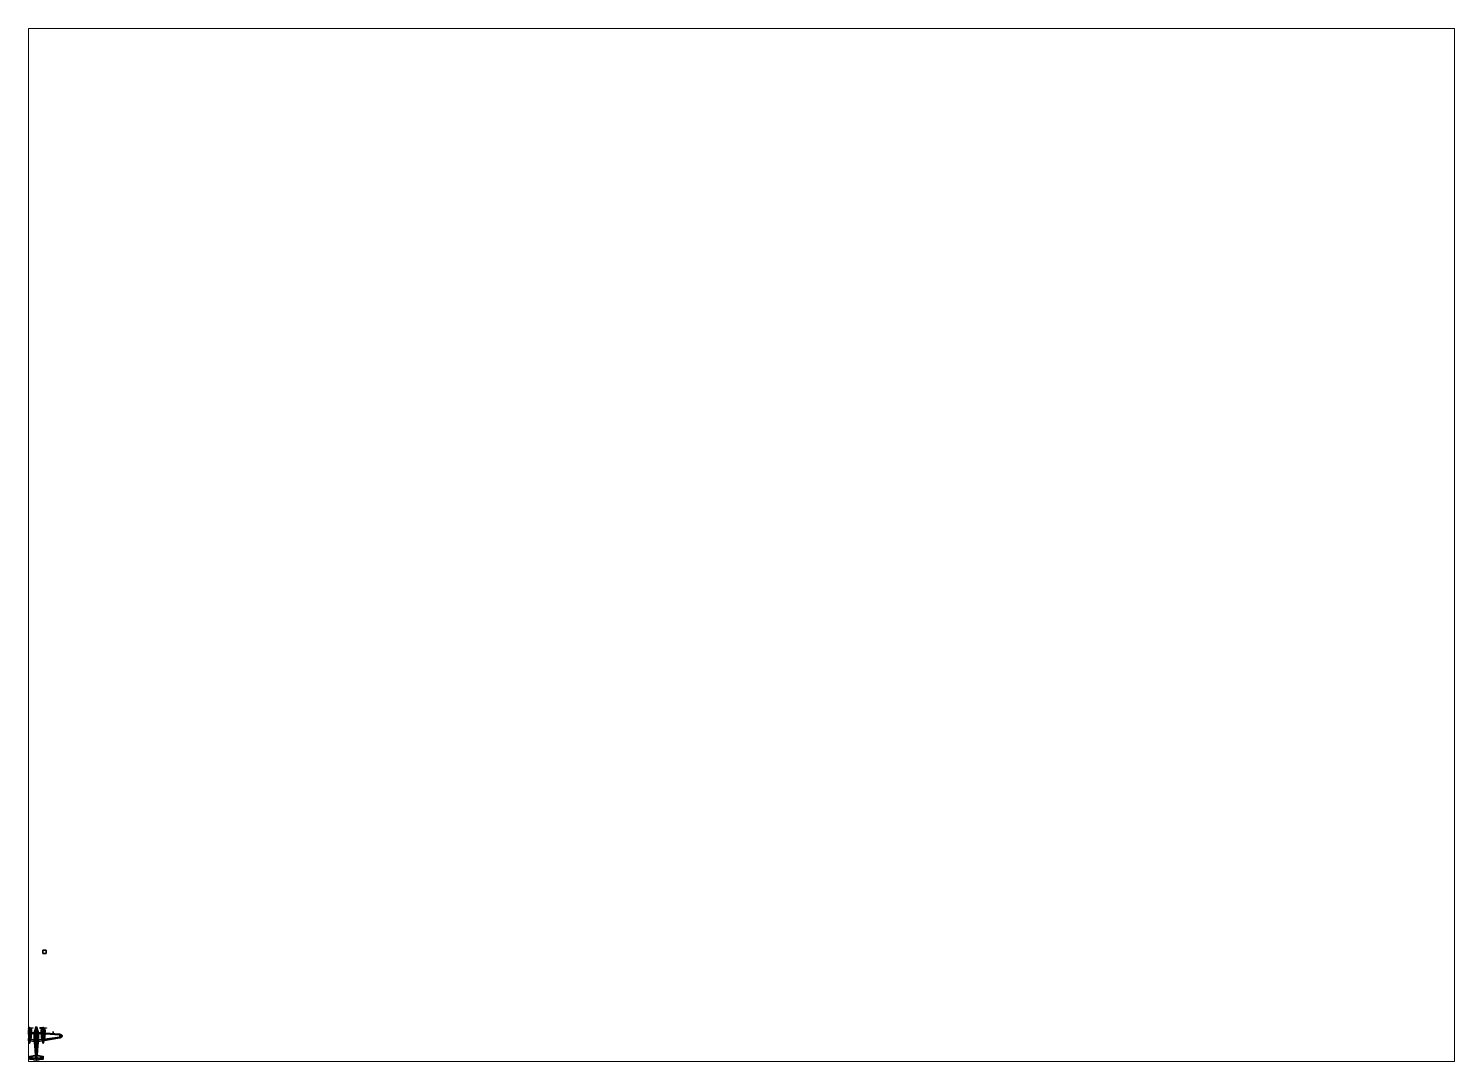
# Paper-space layout 'Layout1' of a CAD drawing. Header units: millimetres. Extents: x 28 to 251, y 20 to 181.
# The model-space entities are those that its viewports show. They can reach past a viewport. Long polylines and large blocks are cut down to what shows.
import ezdxf

# ---------------------------------------------------------------- set-up
doc = ezdxf.new("R2010")
doc.units = ezdxf.units.MM
for name, color, linetype in [('blades', 2, 'Continuous'), ('gun', 1, 'Continuous'), ('prop', 1, 'Continuous'), ('shassis', 1, 'Continuous'), ('wing1', 5, 'Continuous'), ('wing2', 1, 'Continuous')]:
    doc.layers.add(name, color=color, linetype=linetype)

msp = doc.modelspace()

# ---------------------------------------------------------------- linework, layer by layer
for points in [[(2.95, 27.84, -6.76), (2.95, 27.84, -7.76), (1.95, 27.84, -7.76), (1.95, 27.84, -6.76)], [(2.95, 27.84, -7.76), (2.95, 26.84, -7.76), (1.95, 26.84, -7.76), (1.95, 27.84, -7.76)], [(1.95, 27.84, -7.76), (1.95, 26.84, -7.76), (1.95, 26.84, -6.76), (1.95, 27.84, -6.76)], [(1.95, 27.84, -6.76), (1.95, 26.84, -6.76), (2.95, 26.84, -6.76), (2.95, 27.84, -6.76)], [(1.95, 26.84, -6.76), (1.95, 26.84, -7.76), (2.95, 26.84, -7.76), (2.95, 26.84, -6.76)], [(2.95, 26.84, -6.76), (2.95, 26.84, -7.76), (2.95, 27.84, -7.76), (2.95, 27.84, -6.76)], [(-0.38, 4.26, -0.14), (-0.54, 3.7, -0.1), (-0.54, 3.7, 0.4), (-0.38, 4.26, 0.04)], [(-0.35, 4.26, -0.29), (-0.51, 3.7, -0.24), (-0.54, 3.7, -0.1), (-0.38, 4.26, -0.14)], [(-0.38, 4.26, 0.04), (-0.54, 3.7, 0.4), (-0.49, 3.7, 0.56), (-0.37, 4.26, 0.15)], [(-0.3, 4.26, -0.4), (-0.44, 3.7, -0.4), (-0.51, 3.7, -0.24), (-0.35, 4.26, -0.29)], [(-0.37, 4.26, 0.15), (-0.49, 3.7, 0.56), (-0.39, 3.7, 0.74), (-0.32, 4.26, 0.28)], [(-0.22, 4.26, -0.5), (-0.3, 3.7, -0.57), (-0.44, 3.7, -0.4), (-0.3, 4.26, -0.4)], [(-0.32, 4.26, 0.28), (-0.39, 3.7, 0.74), (-0.31, 3.7, 0.84), (-0.24, 4.26, 0.4)], [(-0.29, 4.68, 0), (-0.38, 4.26, 0.04), (-0.37, 4.26, 0.15), (-0.29, 4.68, 0.07)], [(-0.29, 4.68, -0.12), (-0.38, 4.26, -0.14), (-0.38, 4.26, 0.04), (-0.29, 4.68, 0)], [(-0.27, 4.68, -0.22), (-0.35, 4.26, -0.29), (-0.38, 4.26, -0.14), (-0.29, 4.68, -0.12)], [(-0.29, 4.68, 0.07), (-0.37, 4.26, 0.15), (-0.32, 4.26, 0.28), (-0.25, 4.68, 0.16)], [(-0.23, 4.68, -0.3), (-0.3, 4.26, -0.4), (-0.35, 4.26, -0.29), (-0.27, 4.68, -0.22)], [(-0.25, 4.68, 0.16), (-0.32, 4.26, 0.28), (-0.24, 4.26, 0.4), (-0.19, 4.68, 0.24)], [(-0.24, 4.26, 0.4), (-0.31, 3.7, 0.84), (-0.21, 3.7, 0.9), (-0.09, 4.26, 0.49)], [(-0.17, 4.68, -0.36), (-0.22, 4.26, -0.5), (-0.3, 4.26, -0.4), (-0.23, 4.68, -0.3)], [(-0.12, 4.26, -0.59), (-0.12, 3.7, -0.68), (-0.3, 3.7, -0.57), (-0.22, 4.26, -0.5)], [(-0.25, 4.68, 0.16), (-0.21, 4.75, 0.12), (-0.25, 4.75, 0.05), (-0.29, 4.68, 0.07)], [(-0.29, 4.68, -0.12), (-0.25, 4.75, -0.12), (-0.23, 4.75, -0.21), (-0.27, 4.68, -0.22)], [(-0.29, 4.68, 0), (-0.25, 4.75, -0.02), (-0.25, 4.75, -0.12), (-0.29, 4.68, -0.12)], [(-0.29, 4.68, 0.07), (-0.25, 4.75, 0.05), (-0.25, 4.75, -0.02), (-0.29, 4.68, 0)], [(-0.27, 4.68, -0.22), (-0.23, 4.75, -0.21), (-0.2, 4.75, -0.27), (-0.23, 4.68, -0.3)], [(-0.04, 4.91, 0.05), (-0.04, 4.91, -0.11), (-0.25, 4.75, -0.12), (-0.25, 4.75, -0.02)], [(-0.25, 4.75, -0.12), (-0.04, 4.91, -0.11), (-0.04, 4.91, -0.11), (-0.23, 4.75, -0.21)], [(-0.25, 4.75, 0.05), (-0.04, 4.86, 0.15), (-0.04, 4.91, 0.05), (-0.25, 4.75, -0.02)], [(-0.25, 4.75, 0.05), (-0.21, 4.75, 0.12), (-0.04, 4.86, 0.15), (-0.25, 4.75, 0.05)], [(-0.19, 4.68, 0.24), (-0.16, 4.75, 0.19), (-0.21, 4.75, 0.12), (-0.25, 4.68, 0.16)], [(-0.19, 4.68, 0.24), (-0.24, 4.26, 0.4), (-0.09, 4.26, 0.49), (-0.07, 4.68, 0.3)], [(-0.04, 4.91, -0.11), (-0.04, 4.87, -0.24), (-0.2, 4.75, -0.27), (-0.23, 4.75, -0.21)], [(-0.23, 4.68, -0.3), (-0.2, 4.75, -0.27), (-0.15, 4.75, -0.33), (-0.17, 4.68, -0.36)], [(-0.09, 4.68, -0.42), (-0.12, 4.26, -0.59), (-0.22, 4.26, -0.5), (-0.17, 4.68, -0.36)], [(-0.21, 4.75, 0.12), (-0.16, 4.75, 0.19), (-0.04, 4.86, 0.15), (-0.21, 4.75, 0.12)], [(-0.09, 4.26, 0.49), (-0.21, 3.7, 0.9), (-0.14, 3.7, 0.92), (0, 4.26, 0.51)], [(-0.04, 4.87, -0.24), (-0.15, 4.75, -0.33), (-0.2, 4.75, -0.27), (-0.04, 4.87, -0.24)], [(-0.07, 4.68, 0.3), (-0.06, 4.75, 0.24), (-0.16, 4.75, 0.19), (-0.19, 4.68, 0.24)], [(-0.17, 4.68, -0.36), (-0.15, 4.75, -0.33), (-0.08, 4.75, -0.38), (-0.09, 4.68, -0.42)], [(-0.15, 5.06, -0.05), (-0.16, 5.06, -0.07), (-0.16, 4.75, -0.07), (-0.15, 4.75, -0.05)], [(-0.16, 5.06, -0.07), (-0.15, 5.06, -0.09), (-0.15, 4.75, -0.09), (-0.16, 4.75, -0.07)], [(-0.15, 5.06, -0.05), (-0.13, 5.06, -0.1), (-0.15, 5.06, -0.09), (-0.16, 5.06, -0.07)], [(-0.16, 4.75, 0.19), (-0.06, 4.75, 0.24), (-0.04, 4.86, 0.15), (-0.16, 4.75, 0.19)], [(-0.13, 5.06, -0.04), (-0.15, 5.06, -0.05), (-0.15, 4.75, -0.05), (-0.13, 4.75, -0.04)], [(-0.15, 5.06, -0.09), (-0.13, 5.06, -0.1), (-0.13, 4.75, -0.1), (-0.15, 4.75, -0.09)], [(-0.13, 5.06, -0.04), (-0.11, 5.06, -0.09), (-0.13, 5.06, -0.1), (-0.15, 5.06, -0.05)], [(-0.04, 4.87, -0.24), (-0.08, 4.75, -0.38), (-0.15, 4.75, -0.33), (-0.04, 4.87, -0.24)], [(0, 4.26, 0.51), (-0.14, 3.7, 0.92), (0, 3.7, 0.95), (0, 4.26, 0.51)], [(-0.11, 5.06, -0.05), (-0.13, 5.06, -0.04), (-0.13, 4.75, -0.04), (-0.11, 4.75, -0.05)], [(-0.13, 5.06, -0.1), (-0.11, 5.06, -0.09), (-0.11, 4.75, -0.09), (-0.13, 4.75, -0.1)], [(-0.11, 5.06, -0.05), (-0.1, 5.06, -0.07), (-0.11, 5.06, -0.09), (-0.13, 5.06, -0.04)], [(-0.04, 4.68, -0.44), (-0.05, 4.26, -0.62), (-0.12, 4.26, -0.59), (-0.09, 4.68, -0.42)], [(-0.12, 4.26, -0.59), (0, 3.7, -0.69), (-0.12, 3.7, -0.68), (-0.12, 4.26, -0.59)], [(-0.12, 4.26, -0.59), (-0.05, 4.26, -0.62), (0, 3.7, -0.69), (-0.12, 4.26, -0.59)], [(-0.1, 5.06, -0.07), (-0.11, 5.06, -0.05), (-0.11, 4.75, -0.05), (-0.1, 4.75, -0.07)], [(-0.11, 5.06, -0.09), (-0.1, 5.06, -0.07), (-0.1, 4.75, -0.07), (-0.11, 4.75, -0.09)], [(-0.09, 4.68, -0.42), (-0.08, 4.75, -0.38), (-0.03, 4.75, -0.4), (-0.04, 4.68, -0.44)], [(-0.07, 4.68, 0.3), (-0.09, 4.26, 0.49), (0, 4.26, 0.51), (0, 4.68, 0.31)], [(-0.04, 4.87, -0.24), (-0.03, 4.75, -0.4), (-0.08, 4.75, -0.38), (-0.04, 4.87, -0.24)], [(0, 4.68, 0.31), (0, 4.75, 0.25), (-0.06, 4.75, 0.24), (-0.07, 4.68, 0.3)], [(-0.06, 4.75, 0.24), (0, 4.75, 0.25), (-0.04, 4.86, 0.15), (-0.06, 4.75, 0.24)], [(0.04, 4.68, -0.44), (0.05, 4.26, -0.62), (-0.05, 4.26, -0.62), (-0.04, 4.68, -0.44)], [(-0.05, 4.26, -0.62), (0.05, 4.26, -0.62), (0, 3.7, -0.69), (-0.05, 4.26, -0.62)], [(0.04, 4.86, 0.15), (0.04, 4.91, 0.05), (-0.04, 4.91, 0.05), (-0.04, 4.86, 0.15)], [(0.04, 4.91, 0.05), (0.04, 4.91, -0.11), (-0.04, 4.91, -0.11), (-0.04, 4.91, 0.05)], [(0.04, 4.91, -0.11), (0.04, 4.87, -0.24), (-0.04, 4.87, -0.24), (-0.04, 4.91, -0.11)], [(0.04, 4.87, -0.24), (0.03, 4.75, -0.4), (-0.03, 4.75, -0.4), (-0.04, 4.87, -0.24)], [(0, 4.75, 0.25), (0.04, 4.86, 0.15), (-0.04, 4.86, 0.15), (0, 4.75, 0.25)], [(-0.04, 4.68, -0.44), (-0.03, 4.75, -0.4), (0.03, 4.75, -0.4), (0.04, 4.68, -0.44)], [(0, 4.44, 0.69), (-0.02, 4.44, 0.67), (-0.02, 4.05, 0.67), (0, 4.03, 0.69)], [(-0.02, 4.44, 0.67), (0, 4.44, 0.65), (0, 4.08, 0.65), (-0.02, 4.05, 0.67)], [(0.02, 4.44, 0.67), (0, 4.44, 0.65), (-0.02, 4.44, 0.67), (0, 4.44, 0.69)], [(0, 4.3, 0.49), (-0.02, 4.28, 0.48), (-0.02, 4.28, 0.67), (0, 4.3, 0.65)], [(-0.02, 4.28, 0.48), (0, 4.26, 0.51), (0, 4.26, 0.65), (-0.02, 4.28, 0.67)], [(0, 4.75, 0.25), (0.06, 4.75, 0.24), (0.04, 4.86, 0.15), (0, 4.75, 0.25)], [(0.07, 4.68, 0.3), (0.06, 4.75, 0.24), (0, 4.75, 0.25), (0, 4.68, 0.31)], [(0, 4.68, 0.31), (0, 4.26, 0.51), (0.09, 4.26, 0.49), (0.07, 4.68, 0.3)], [(0.02, 4.44, 0.67), (0, 4.44, 0.69), (0, 4.03, 0.69), (0.02, 4.05, 0.67)], [(0, 4.44, 0.65), (0.02, 4.44, 0.67), (0.02, 4.05, 0.67), (0, 4.08, 0.65)], [(0.02, 4.28, 0.48), (0, 4.3, 0.49), (0, 4.3, 0.65), (0.02, 4.28, 0.67)], [(0, 4.26, 0.51), (0.02, 4.28, 0.48), (0.02, 4.28, 0.67), (0, 4.26, 0.65)], [(0.12, 4.26, -0.59), (0.12, 3.7, -0.68), (0, 3.7, -0.69), (0.05, 4.26, -0.62)], [(0, 4.26, 0.51), (0.14, 3.7, 0.92), (0.21, 3.7, 0.9), (0.09, 4.26, 0.49)], [(0, 4.26, 0.51), (0, 3.7, 0.95), (0.14, 3.7, 0.92), (0, 4.26, 0.51)], [(0.04, 4.87, -0.24), (0.08, 4.75, -0.38), (0.03, 4.75, -0.4), (0.04, 4.87, -0.24)], [(0.04, 4.68, -0.44), (0.03, 4.75, -0.4), (0.08, 4.75, -0.38), (0.09, 4.68, -0.42)], [(0.2, 4.75, -0.27), (0.04, 4.87, -0.24), (0.04, 4.91, -0.11), (0.23, 4.75, -0.21)], [(0.23, 4.75, -0.21), (0.04, 4.91, -0.11), (0.04, 4.91, -0.11), (0.25, 4.75, -0.12)], [(0.25, 4.75, -0.02), (0.25, 4.75, -0.12), (0.04, 4.91, -0.11), (0.04, 4.91, 0.05)], [(0.25, 4.75, 0.05), (0.25, 4.75, -0.02), (0.04, 4.91, 0.05), (0.04, 4.86, 0.15)], [(0.04, 4.87, -0.24), (0.15, 4.75, -0.33), (0.08, 4.75, -0.38), (0.04, 4.87, -0.24)], [(0.04, 4.87, -0.24), (0.2, 4.75, -0.27), (0.15, 4.75, -0.33), (0.04, 4.87, -0.24)], [(0.06, 4.75, 0.24), (0.16, 4.75, 0.19), (0.04, 4.86, 0.15), (0.06, 4.75, 0.24)], [(0.16, 4.75, 0.19), (0.21, 4.75, 0.12), (0.04, 4.86, 0.15), (0.16, 4.75, 0.19)], [(0.21, 4.75, 0.12), (0.25, 4.75, 0.05), (0.04, 4.86, 0.15), (0.21, 4.75, 0.12)], [(0.09, 4.68, -0.42), (0.12, 4.26, -0.59), (0.05, 4.26, -0.62), (0.04, 4.68, -0.44)], [(0.19, 4.68, 0.24), (0.16, 4.75, 0.19), (0.06, 4.75, 0.24), (0.07, 4.68, 0.3)], [(0.07, 4.68, 0.3), (0.09, 4.26, 0.49), (0.24, 4.26, 0.4), (0.19, 4.68, 0.24)], [(0.09, 4.68, -0.42), (0.08, 4.75, -0.38), (0.15, 4.75, -0.33), (0.17, 4.68, -0.36)], [(0.17, 4.68, -0.36), (0.22, 4.26, -0.5), (0.12, 4.26, -0.59), (0.09, 4.68, -0.42)], [(0.09, 4.26, 0.49), (0.21, 3.7, 0.9), (0.31, 3.7, 0.84), (0.24, 4.26, 0.4)], [(0.11, 5.06, -0.05), (0.1, 5.06, -0.07), (0.1, 4.75, -0.07), (0.11, 4.75, -0.05)], [(0.1, 5.06, -0.07), (0.11, 5.06, -0.09), (0.11, 4.75, -0.09), (0.1, 4.75, -0.07)], [(0.11, 5.06, -0.05), (0.13, 5.06, -0.1), (0.11, 5.06, -0.09), (0.1, 5.06, -0.07)], [(0.13, 5.06, -0.04), (0.11, 5.06, -0.05), (0.11, 4.75, -0.05), (0.13, 4.75, -0.04)], [(0.11, 5.06, -0.09), (0.13, 5.06, -0.1), (0.13, 4.75, -0.1), (0.11, 4.75, -0.09)], [(0.13, 5.06, -0.04), (0.15, 5.06, -0.09), (0.13, 5.06, -0.1), (0.11, 5.06, -0.05)], [(0.22, 4.26, -0.5), (0.3, 3.7, -0.57), (0.12, 3.7, -0.68), (0.12, 4.26, -0.59)], [(0.15, 5.06, -0.05), (0.13, 5.06, -0.04), (0.13, 4.75, -0.04), (0.15, 4.75, -0.05)], [(0.13, 5.06, -0.1), (0.15, 5.06, -0.09), (0.15, 4.75, -0.09), (0.13, 4.75, -0.1)], [(0.15, 5.06, -0.05), (0.16, 5.06, -0.07), (0.15, 5.06, -0.09), (0.13, 5.06, -0.04)], [(0.16, 5.06, -0.07), (0.15, 5.06, -0.05), (0.15, 4.75, -0.05), (0.16, 4.75, -0.07)], [(0.15, 5.06, -0.09), (0.16, 5.06, -0.07), (0.16, 4.75, -0.07), (0.15, 4.75, -0.09)], [(0.17, 4.68, -0.36), (0.15, 4.75, -0.33), (0.2, 4.75, -0.27), (0.23, 4.68, -0.3)], [(0.25, 4.68, 0.16), (0.21, 4.75, 0.12), (0.16, 4.75, 0.19), (0.19, 4.68, 0.24)], [(0.23, 4.68, -0.3), (0.3, 4.26, -0.4), (0.22, 4.26, -0.5), (0.17, 4.68, -0.36)], [(0.19, 4.68, 0.24), (0.24, 4.26, 0.4), (0.32, 4.26, 0.28), (0.25, 4.68, 0.16)], [(0.23, 4.68, -0.3), (0.2, 4.75, -0.27), (0.23, 4.75, -0.21), (0.27, 4.68, -0.22)], [(0.29, 4.68, 0.07), (0.25, 4.75, 0.05), (0.21, 4.75, 0.12), (0.25, 4.68, 0.16)], [(0.3, 4.26, -0.4), (0.44, 3.7, -0.4), (0.3, 3.7, -0.57), (0.22, 4.26, -0.5)], [(0.27, 4.68, -0.22), (0.23, 4.75, -0.21), (0.25, 4.75, -0.12), (0.29, 4.68, -0.12)], [(0.27, 4.68, -0.22), (0.35, 4.26, -0.29), (0.3, 4.26, -0.4), (0.23, 4.68, -0.3)], [(0.24, 4.26, 0.4), (0.31, 3.7, 0.84), (0.39, 3.7, 0.74), (0.32, 4.26, 0.28)], [(0.29, 4.68, 0), (0.25, 4.75, -0.02), (0.25, 4.75, 0.05), (0.29, 4.68, 0.07)], [(0.29, 4.68, -0.12), (0.25, 4.75, -0.12), (0.25, 4.75, -0.02), (0.29, 4.68, 0)], [(0.25, 4.68, 0.16), (0.32, 4.26, 0.28), (0.37, 4.26, 0.15), (0.29, 4.68, 0.07)], [(0.29, 4.68, -0.12), (0.38, 4.26, -0.14), (0.35, 4.26, -0.29), (0.27, 4.68, -0.22)], [(0.29, 4.68, 0), (0.38, 4.26, 0.04), (0.38, 4.26, -0.14), (0.29, 4.68, -0.12)], [(0.29, 4.68, 0.07), (0.37, 4.26, 0.15), (0.38, 4.26, 0.04), (0.29, 4.68, 0)], [(0.35, 4.26, -0.29), (0.51, 3.7, -0.24), (0.44, 3.7, -0.4), (0.3, 4.26, -0.4)], [(0.32, 4.26, 0.28), (0.39, 3.7, 0.74), (0.49, 3.7, 0.56), (0.37, 4.26, 0.15)], [(0.38, 4.26, -0.14), (0.54, 3.7, -0.1), (0.51, 3.7, -0.24), (0.35, 4.26, -0.29)], [(0.37, 4.26, 0.15), (0.49, 3.7, 0.56), (0.54, 3.7, 0.4), (0.38, 4.26, 0.04)], [(0.38, 4.26, 0.04), (0.54, 3.7, 0.4), (0.54, 3.7, -0.1), (0.38, 4.26, -0.14)], [(-0.6, 3.48, 0.41), (-0.54, 3.7, 0.4), (-0.54, 3.7, -0.1), (-0.6, 3.48, -0.12)], [(-0.6, 3.48, -0.12), (-0.54, 3.7, -0.1), (-0.51, 3.7, -0.24), (-0.57, 3.48, -0.26)], [(-0.54, 3.48, 0.58), (-0.49, 3.7, 0.56), (-0.54, 3.7, 0.4), (-0.6, 3.48, 0.41)], [(-0.6, 3.48, -0.12), (-0.6, 2.99, -0.13), (-0.6, 2.99, 0.45), (-0.6, 3.48, 0.41)], [(-0.57, 3.48, -0.26), (-0.57, 2.99, -0.29), (-0.6, 2.99, -0.13), (-0.6, 3.48, -0.12)], [(-0.6, 3.48, 0.41), (-0.6, 2.99, 0.45), (-0.54, 2.99, 0.64), (-0.54, 3.48, 0.58)], [(-0.57, 2.99, -0.29), (-0.57, 2.59, -0.29), (-0.6, 2.59, -0.13), (-0.6, 2.99, -0.13)], [(-0.6, 2.99, -0.13), (-0.6, 2.59, -0.13), (-0.6, 2.59, 0.45), (-0.6, 2.99, 0.45)], [(-0.6, 2.99, 0.45), (-0.6, 2.59, 0.45), (-0.54, 2.59, 0.64), (-0.54, 2.99, 0.64)], [(-0.6, 2.59, -0.13), (-0.6, 1.9, -0.13), (-0.6, 1.9, 0.45), (-0.6, 2.59, 0.45)], [(-0.57, 2.59, -0.29), (-0.57, 1.9, -0.29), (-0.6, 1.9, -0.13), (-0.6, 2.59, -0.13)], [(-0.6, 2.59, 0.45), (-0.6, 1.9, 0.45), (-0.54, 1.9, 0.64), (-0.54, 2.59, 0.64)], [(-0.6, 1.9, -0.13), (-0.58, 1.5, -0.13), (-0.58, 1.5, 0.44), (-0.6, 1.9, 0.45)], [(-0.57, 1.9, -0.29), (-0.55, 1.5, -0.28), (-0.58, 1.5, -0.13), (-0.6, 1.9, -0.13)], [(-0.6, 1.9, 0.45), (-0.58, 1.5, 0.44), (-0.53, 1.5, 0.63), (-0.54, 1.9, 0.64)], [(-0.54, 0.66, 0.33), (-0.58, 1.5, 0.44), (-0.58, 1.5, -0.13), (-0.54, 0.66, -0.2)], [(-0.54, 0.66, -0.2), (-0.58, 1.5, -0.13), (-0.55, 1.5, -0.28), (-0.51, 0.66, -0.34)], [(-0.49, 0.66, 0.5), (-0.53, 1.5, 0.63), (-0.58, 1.5, 0.44), (-0.54, 0.66, 0.33)], [(-0.57, 3.48, -0.26), (-0.51, 3.7, -0.24), (-0.44, 3.7, -0.4), (-0.49, 3.48, -0.43)], [(-0.49, 3.48, -0.43), (-0.49, 2.99, -0.48), (-0.57, 2.99, -0.29), (-0.57, 3.48, -0.26)], [(-0.49, 2.99, -0.48), (-0.49, 2.59, -0.48), (-0.57, 2.59, -0.29), (-0.57, 2.99, -0.29)], [(-0.49, 2.59, -0.48), (-0.49, 1.9, -0.48), (-0.57, 1.9, -0.29), (-0.57, 2.59, -0.29)], [(-0.49, 1.9, -0.48), (-0.48, 1.5, -0.47), (-0.55, 1.5, -0.28), (-0.57, 1.9, -0.29)], [(-0.51, 0.66, -0.34), (-0.55, 1.5, -0.28), (-0.48, 1.5, -0.47), (-0.44, 0.66, -0.51)], [(-0.43, 3.48, 0.77), (-0.39, 3.7, 0.74), (-0.49, 3.7, 0.56), (-0.54, 3.48, 0.58)], [(-0.54, 3.48, 0.58), (-0.54, 2.99, 0.64), (-0.43, 2.99, 0.85), (-0.43, 3.48, 0.77)], [(-0.54, 2.99, 0.64), (-0.54, 2.59, 0.64), (-0.43, 2.59, 0.85), (-0.43, 2.99, 0.85)], [(-0.54, 2.59, 0.64), (-0.54, 1.9, 0.64), (-0.43, 1.9, 0.85), (-0.43, 2.59, 0.85)], [(-0.54, 1.9, 0.64), (-0.53, 1.5, 0.63), (-0.42, 1.5, 0.83), (-0.43, 1.9, 0.85)], [(-0.54, 0.66, -0.2), (-0.5, -0.02, -0.21), (-0.5, -0.02, 0.25), (-0.54, 0.66, 0.33)], [(-0.51, 0.66, -0.34), (-0.48, -0.02, -0.34), (-0.5, -0.02, -0.21), (-0.54, 0.66, -0.2)], [(-0.54, 0.66, 0.33), (-0.5, -0.02, 0.25), (-0.46, -0.02, 0.41), (-0.49, 0.66, 0.5)], [(-0.39, 0.66, 0.69), (-0.42, 1.5, 0.83), (-0.53, 1.5, 0.63), (-0.49, 0.66, 0.5)], [(-0.44, 0.66, -0.51), (-0.41, -0.02, -0.5), (-0.48, -0.02, -0.34), (-0.51, 0.66, -0.34)], [(-0.49, 3.48, -0.43), (-0.44, 3.7, -0.4), (-0.3, 3.7, -0.57), (-0.33, 3.48, -0.61)], [(-0.33, 3.48, -0.61), (-0.33, 2.99, -0.67), (-0.49, 2.99, -0.48), (-0.49, 3.48, -0.43)], [(-0.33, 2.99, -0.67), (-0.33, 2.59, -0.67), (-0.49, 2.59, -0.48), (-0.49, 2.99, -0.48)], [(-0.33, 2.59, -0.67), (-0.33, 1.9, -0.67), (-0.49, 1.9, -0.48), (-0.49, 2.59, -0.48)], [(-0.33, 1.9, -0.67), (-0.32, 1.5, -0.66), (-0.48, 1.5, -0.47), (-0.49, 1.9, -0.48)], [(-0.49, 0.66, 0.5), (-0.46, -0.02, 0.41), (-0.36, -0.02, 0.57), (-0.39, 0.66, 0.69)], [(-0.44, 0.66, -0.51), (-0.48, 1.5, -0.47), (-0.32, 1.5, -0.66), (-0.3, 0.66, -0.69)], [(-0.3, 0.66, -0.69), (-0.28, -0.02, -0.65), (-0.41, -0.02, -0.5), (-0.44, 0.66, -0.51)], [(-0.34, 3.48, 0.87), (-0.31, 3.7, 0.84), (-0.39, 3.7, 0.74), (-0.43, 3.48, 0.77)], [(-0.43, 3.48, 0.77), (-0.43, 2.99, 0.85), (-0.34, 2.99, 0.96), (-0.34, 3.48, 0.87)], [(-0.43, 2.99, 0.85), (-0.43, 2.59, 0.85), (-0.34, 2.59, 0.96), (-0.34, 2.99, 0.96)], [(-0.43, 2.59, 0.85), (-0.43, 1.9, 0.85), (-0.34, 1.9, 0.96), (-0.34, 2.59, 0.96)], [(-0.43, 1.9, 0.85), (-0.42, 1.5, 0.83), (-0.33, 1.5, 0.94), (-0.34, 1.9, 0.96)], [(-0.31, 0.66, 0.79), (-0.33, 1.5, 0.94), (-0.42, 1.5, 0.83), (-0.39, 0.66, 0.69)], [(-0.39, 0.66, 0.69), (-0.36, -0.02, 0.57), (-0.32, -0.02, 0.62), (-0.31, 0.66, 0.79)], [(-0.23, 3.48, 0.93), (-0.21, 3.7, 0.9), (-0.31, 3.7, 0.84), (-0.34, 3.48, 0.87)], [(-0.34, 3.48, 0.87), (-0.34, 2.99, 0.96), (-0.23, 2.99, 1.03), (-0.23, 3.48, 0.93)], [(-0.34, 2.99, 0.96), (-0.34, 2.59, 0.96), (-0.23, 2.59, 1.03), (-0.23, 2.99, 1.03)], [(-0.34, 2.59, 0.96), (-0.34, 1.9, 0.96), (-0.23, 1.9, 1.03), (-0.23, 2.59, 1.03)], [(-0.34, 1.9, 0.96), (-0.33, 1.5, 0.94), (-0.23, 1.5, 1.01), (-0.23, 1.9, 1.03)], [(-0.33, 3.48, -0.61), (-0.3, 3.7, -0.57), (-0.12, 3.7, -0.68), (-0.13, 3.48, -0.72)], [(-0.13, 3.48, -0.72), (-0.13, 2.99, -0.8), (-0.33, 2.99, -0.67), (-0.33, 3.48, -0.61)], [(-0.13, 2.99, -0.8), (-0.13, 2.59, -0.8), (-0.33, 2.59, -0.67), (-0.33, 2.99, -0.67)], [(-0.13, 2.59, -0.8), (-0.13, 1.9, -0.8), (-0.33, 1.9, -0.67), (-0.33, 2.59, -0.67)], [(-0.13, 1.9, -0.8), (-0.13, 1.5, -0.78), (-0.32, 1.5, -0.66), (-0.33, 1.9, -0.67)], [(-0.21, 0.66, 0.85), (-0.23, 1.5, 1.01), (-0.33, 1.5, 0.94), (-0.31, 0.66, 0.79)], [(-0.3, 0.66, -0.69), (-0.32, 1.5, -0.66), (-0.13, 1.5, -0.78), (-0.12, 0.66, -0.8)], [(-0.31, 0.66, 0.79), (-0.32, -0.02, 0.62), (-0.2, 0.04, 0.72), (-0.21, 0.66, 0.85)], [(-0.32, -0.02, 0.62), (0.32, -0.02, 0.62), (0.2, 0.04, 0.72), (-0.2, 0.04, 0.72)], [(-0.12, 0.66, -0.8), (-0.11, -0.02, -0.75), (-0.28, -0.02, -0.65), (-0.3, 0.66, -0.69)], [(-0.16, 3.48, 0.96), (-0.14, 3.7, 0.92), (-0.21, 3.7, 0.9), (-0.23, 3.48, 0.93)], [(-0.23, 3.48, 0.93), (-0.23, 2.99, 1.03), (-0.16, 2.99, 1.06), (-0.16, 3.48, 0.96)], [(-0.23, 2.99, 1.03), (-0.23, 2.59, 1.03), (-0.16, 2.59, 1.06), (-0.16, 2.99, 1.06)], [(-0.23, 2.59, 1.03), (-0.23, 1.9, 1.03), (-0.16, 1.9, 1.06), (-0.16, 2.59, 1.06)], [(-0.23, 1.9, 1.03), (-0.23, 1.5, 1.01), (-0.15, 1.5, 1.04), (-0.16, 1.9, 1.06)], [(-0.14, 0.66, 0.88), (-0.15, 1.5, 1.04), (-0.23, 1.5, 1.01), (-0.21, 0.66, 0.85)], [(-0.21, 0.66, 0.85), (-0.2, 0.04, 0.72), (-0.13, 0.05, 0.74), (-0.14, 0.66, 0.88)], [(-0.2, 0.04, 0.72), (0.2, 0.04, 0.72), (0.13, 0.05, 0.74), (-0.13, 0.05, 0.74)], [(0, 3.48, 0.99), (0, 3.7, 0.95), (-0.14, 3.7, 0.92), (-0.16, 3.48, 0.96)], [(-0.16, 3.48, 0.96), (-0.16, 2.99, 1.06), (0, 2.99, 1.09), (0, 3.48, 0.99)], [(-0.16, 2.99, 1.06), (-0.16, 2.59, 1.06), (0, 2.59, 1.09), (0, 2.99, 1.09)], [(-0.16, 2.59, 1.06), (-0.16, 1.9, 1.06), (0, 1.9, 1.09), (0, 2.59, 1.09)], [(-0.16, 1.9, 1.06), (-0.15, 1.5, 1.04), (0, 1.5, 1.07), (0, 1.9, 1.09)], [(0, 0.66, 0.91), (0, 1.5, 1.07), (-0.15, 1.5, 1.04), (-0.14, 0.66, 0.88)], [(-0.14, 0.66, 0.88), (-0.13, 0.05, 0.74), (0, 0.06, 0.77), (0, 0.66, 0.91)], [(-0.13, 3.48, -0.72), (-0.12, 3.7, -0.68), (0, 3.7, -0.69), (0, 3.48, -0.73)], [(0, 3.48, -0.73), (0, 2.99, -0.81), (-0.13, 2.99, -0.8), (-0.13, 3.48, -0.72)], [(0, 2.99, -0.81), (0, 2.59, -0.81), (-0.13, 2.59, -0.8), (-0.13, 2.99, -0.8)], [(0, 2.59, -0.81), (0, 1.9, -0.81), (-0.13, 1.9, -0.8), (-0.13, 2.59, -0.8)], [(0, 1.9, -0.81), (0, 1.5, -0.79), (-0.13, 1.5, -0.78), (-0.13, 1.9, -0.8)], [(-0.12, 0.66, -0.8), (-0.13, 1.5, -0.78), (0, 1.5, -0.79), (0, 0.66, -0.81)], [(-0.13, 0.05, 0.74), (0.13, 0.05, 0.74), (0, 0.06, 0.77)], [(0, 0.66, -0.81), (0, -0.02, -0.76), (-0.11, -0.02, -0.75), (-0.12, 0.66, -0.8)], [(0, 1.62, 1.07), (-0.01, 1.61, 1.07), (-0.01, 1.52, 1.89), (0, 1.53, 1.89)], [(-0.01, 1.61, 1.07), (-0.01, 1.57, 1.06), (-0.01, 1.52, 1.89)], [(-0.01, 1.57, 1.06), (0, 1.56, 1.07), (0, 1.51, 1.89), (-0.01, 1.52, 1.89)], [(0, 1.53, 1.89), (-0.01, 1.52, 1.89), (0, 1.51, 1.89), (0.01, 1.52, 1.89)], [(0, 3.48, -0.73), (0, 3.7, -0.69), (0.12, 3.7, -0.68), (0.13, 3.48, -0.72)], [(0.16, 3.48, 0.96), (0.14, 3.7, 0.92), (0, 3.7, 0.95), (0, 3.48, 0.99)], [(0.13, 3.48, -0.72), (0.13, 2.99, -0.8), (0, 2.99, -0.81), (0, 3.48, -0.73)], [(0, 3.48, 0.99), (0, 2.99, 1.09), (0.16, 2.99, 1.06), (0.16, 3.48, 0.96)], [(0, 2.99, 1.09), (0, 2.59, 1.09), (0.16, 2.59, 1.06), (0.16, 2.99, 1.06)], [(0.13, 2.99, -0.8), (0.13, 2.59, -0.8), (0, 2.59, -0.81), (0, 2.99, -0.81)], [(0.13, 2.59, -0.8), (0.13, 1.9, -0.8), (0, 1.9, -0.81), (0, 2.59, -0.81)], [(0, 2.59, 1.09), (0, 1.9, 1.09), (0.16, 1.9, 1.06), (0.16, 2.59, 1.06)], [(0.13, 1.9, -0.8), (0.13, 1.5, -0.78), (0, 1.5, -0.79), (0, 1.9, -0.81)], [(0, 1.9, 1.09), (0, 1.5, 1.07), (0.15, 1.5, 1.04), (0.16, 1.9, 1.06)], [(0.01, 1.61, 1.07), (0, 1.62, 1.07), (0, 1.53, 1.89), (0.01, 1.52, 1.89)], [(0, 1.56, 1.07), (0.01, 1.57, 1.06), (0.01, 1.52, 1.89), (0, 1.51, 1.89)], [(0, 0.66, -0.81), (0, 1.5, -0.79), (0.13, 1.5, -0.78), (0.12, 0.66, -0.8)], [(0.14, 0.66, 0.88), (0.15, 1.5, 1.04), (0, 1.5, 1.07), (0, 0.66, 0.91)], [(0.12, 0.66, -0.8), (0.11, -0.02, -0.75), (0, -0.02, -0.76), (0, 0.66, -0.81)], [(0, 0.66, 0.91), (0, 0.06, 0.77), (0.13, 0.05, 0.74), (0.14, 0.66, 0.88)], [(0.3, 0.66, -0.69), (0.28, -0.02, -0.65), (0.11, -0.02, -0.75), (0.12, 0.66, -0.8)], [(0.13, 3.48, -0.72), (0.12, 3.7, -0.68), (0.3, 3.7, -0.57), (0.33, 3.48, -0.61)], [(0.12, 0.66, -0.8), (0.13, 1.5, -0.78), (0.32, 1.5, -0.66), (0.3, 0.66, -0.69)], [(0.33, 3.48, -0.61), (0.33, 2.99, -0.67), (0.13, 2.99, -0.8), (0.13, 3.48, -0.72)], [(0.33, 2.99, -0.67), (0.33, 2.59, -0.67), (0.13, 2.59, -0.8), (0.13, 2.99, -0.8)], [(0.33, 2.59, -0.67), (0.33, 1.9, -0.67), (0.13, 1.9, -0.8), (0.13, 2.59, -0.8)], [(0.33, 1.9, -0.67), (0.32, 1.5, -0.66), (0.13, 1.5, -0.78), (0.13, 1.9, -0.8)], [(0.14, 0.66, 0.88), (0.13, 0.05, 0.74), (0.2, 0.04, 0.72), (0.21, 0.66, 0.85)], [(0.23, 3.48, 0.93), (0.21, 3.7, 0.9), (0.14, 3.7, 0.92), (0.16, 3.48, 0.96)], [(0.21, 0.66, 0.85), (0.23, 1.5, 1.01), (0.15, 1.5, 1.04), (0.14, 0.66, 0.88)], [(0.16, 1.9, 1.06), (0.15, 1.5, 1.04), (0.23, 1.5, 1.01), (0.23, 1.9, 1.03)], [(0.16, 3.48, 0.96), (0.16, 2.99, 1.06), (0.23, 2.99, 1.03), (0.23, 3.48, 0.93)], [(0.16, 2.99, 1.06), (0.16, 2.59, 1.06), (0.23, 2.59, 1.03), (0.23, 2.99, 1.03)], [(0.16, 2.59, 1.06), (0.16, 1.9, 1.06), (0.23, 1.9, 1.03), (0.23, 2.59, 1.03)], [(0.21, 0.66, 0.85), (0.2, 0.04, 0.72), (0.32, -0.02, 0.62), (0.31, 0.66, 0.79)], [(0.34, 3.48, 0.87), (0.31, 3.7, 0.84), (0.21, 3.7, 0.9), (0.23, 3.48, 0.93)], [(0.31, 0.66, 0.79), (0.33, 1.5, 0.94), (0.23, 1.5, 1.01), (0.21, 0.66, 0.85)], [(0.23, 3.48, 0.93), (0.23, 2.99, 1.03), (0.34, 2.99, 0.96), (0.34, 3.48, 0.87)], [(0.23, 2.99, 1.03), (0.23, 2.59, 1.03), (0.34, 2.59, 0.96), (0.34, 2.99, 0.96)], [(0.23, 2.59, 1.03), (0.23, 1.9, 1.03), (0.34, 1.9, 0.96), (0.34, 2.59, 0.96)], [(0.23, 1.9, 1.03), (0.23, 1.5, 1.01), (0.33, 1.5, 0.94), (0.34, 1.9, 0.96)], [(0.44, 0.66, -0.51), (0.41, -0.02, -0.5), (0.28, -0.02, -0.65), (0.3, 0.66, -0.69)], [(0.33, 3.48, -0.61), (0.3, 3.7, -0.57), (0.44, 3.7, -0.4), (0.49, 3.48, -0.43)], [(0.3, 0.66, -0.69), (0.32, 1.5, -0.66), (0.48, 1.5, -0.47), (0.44, 0.66, -0.51)], [(0.43, 3.48, 0.77), (0.39, 3.7, 0.74), (0.31, 3.7, 0.84), (0.34, 3.48, 0.87)], [(0.39, 0.66, 0.69), (0.42, 1.5, 0.83), (0.33, 1.5, 0.94), (0.31, 0.66, 0.79)], [(0.31, 0.66, 0.79), (0.32, -0.02, 0.62), (0.36, -0.02, 0.57), (0.39, 0.66, 0.69)], [(0.49, 1.9, -0.48), (0.48, 1.5, -0.47), (0.32, 1.5, -0.66), (0.33, 1.9, -0.67)], [(0.49, 3.48, -0.43), (0.49, 2.99, -0.48), (0.33, 2.99, -0.67), (0.33, 3.48, -0.61)], [(0.49, 2.99, -0.48), (0.49, 2.59, -0.48), (0.33, 2.59, -0.67), (0.33, 2.99, -0.67)], [(0.49, 2.59, -0.48), (0.49, 1.9, -0.48), (0.33, 1.9, -0.67), (0.33, 2.59, -0.67)], [(0.34, 1.9, 0.96), (0.33, 1.5, 0.94), (0.42, 1.5, 0.83), (0.43, 1.9, 0.85)], [(0.34, 3.48, 0.87), (0.34, 2.99, 0.96), (0.43, 2.99, 0.85), (0.43, 3.48, 0.77)], [(0.34, 2.99, 0.96), (0.34, 2.59, 0.96), (0.43, 2.59, 0.85), (0.43, 2.99, 0.85)], [(0.34, 2.59, 0.96), (0.34, 1.9, 0.96), (0.43, 1.9, 0.85), (0.43, 2.59, 0.85)], [(0.39, 0.66, 0.69), (0.36, -0.02, 0.57), (0.46, -0.02, 0.41), (0.49, 0.66, 0.5)], [(0.54, 3.48, 0.58), (0.49, 3.7, 0.56), (0.39, 3.7, 0.74), (0.43, 3.48, 0.77)], [(0.49, 0.66, 0.5), (0.53, 1.5, 0.63), (0.42, 1.5, 0.83), (0.39, 0.66, 0.69)], [(0.51, 0.66, -0.34), (0.48, -0.02, -0.34), (0.41, -0.02, -0.5), (0.44, 0.66, -0.51)], [(0.43, 1.9, 0.85), (0.42, 1.5, 0.83), (0.53, 1.5, 0.63), (0.54, 1.9, 0.64)], [(0.43, 3.48, 0.77), (0.43, 2.99, 0.85), (0.54, 2.99, 0.64), (0.54, 3.48, 0.58)], [(0.43, 2.99, 0.85), (0.43, 2.59, 0.85), (0.54, 2.59, 0.64), (0.54, 2.99, 0.64)], [(0.43, 2.59, 0.85), (0.43, 1.9, 0.85), (0.54, 1.9, 0.64), (0.54, 2.59, 0.64)], [(0.49, 3.48, -0.43), (0.44, 3.7, -0.4), (0.51, 3.7, -0.24), (0.57, 3.48, -0.26)], [(0.44, 0.66, -0.51), (0.48, 1.5, -0.47), (0.55, 1.5, -0.28), (0.51, 0.66, -0.34)], [(0.49, 0.66, 0.5), (0.46, -0.02, 0.41), (0.5, -0.02, 0.25), (0.54, 0.66, 0.33)], [(0.57, 1.9, -0.29), (0.55, 1.5, -0.28), (0.48, 1.5, -0.47), (0.49, 1.9, -0.48)], [(0.54, 0.66, -0.2), (0.5, -0.02, -0.21), (0.48, -0.02, -0.34), (0.51, 0.66, -0.34)], [(0.6, 3.48, 0.41), (0.54, 3.7, 0.4), (0.49, 3.7, 0.56), (0.54, 3.48, 0.58)], [(0.57, 3.48, -0.26), (0.57, 2.99, -0.29), (0.49, 2.99, -0.48), (0.49, 3.48, -0.43)], [(0.57, 2.99, -0.29), (0.57, 2.59, -0.29), (0.49, 2.59, -0.48), (0.49, 2.99, -0.48)], [(0.57, 2.59, -0.29), (0.57, 1.9, -0.29), (0.49, 1.9, -0.48), (0.49, 2.59, -0.48)], [(0.54, 0.66, 0.33), (0.58, 1.5, 0.44), (0.53, 1.5, 0.63), (0.49, 0.66, 0.5)], [(0.54, 0.66, 0.33), (0.5, -0.02, 0.25), (0.5, -0.02, -0.21), (0.54, 0.66, -0.2)], [(0.57, 3.48, -0.26), (0.51, 3.7, -0.24), (0.54, 3.7, -0.1), (0.6, 3.48, -0.12)], [(0.51, 0.66, -0.34), (0.55, 1.5, -0.28), (0.58, 1.5, -0.13), (0.54, 0.66, -0.2)], [(0.54, 1.9, 0.64), (0.53, 1.5, 0.63), (0.58, 1.5, 0.44), (0.6, 1.9, 0.45)], [(0.6, 3.48, -0.12), (0.54, 3.7, -0.1), (0.54, 3.7, 0.4), (0.6, 3.48, 0.41)], [(0.54, 3.48, 0.58), (0.54, 2.99, 0.64), (0.6, 2.99, 0.45), (0.6, 3.48, 0.41)], [(0.54, 2.99, 0.64), (0.54, 2.59, 0.64), (0.6, 2.59, 0.45), (0.6, 2.99, 0.45)], [(0.54, 2.59, 0.64), (0.54, 1.9, 0.64), (0.6, 1.9, 0.45), (0.6, 2.59, 0.45)], [(0.54, 0.66, -0.2), (0.58, 1.5, -0.13), (0.58, 1.5, 0.44), (0.54, 0.66, 0.33)], [(0.6, 1.9, -0.13), (0.58, 1.5, -0.13), (0.55, 1.5, -0.28), (0.57, 1.9, -0.29)], [(0.6, 3.48, -0.12), (0.6, 2.99, -0.13), (0.57, 2.99, -0.29), (0.57, 3.48, -0.26)], [(0.6, 2.99, -0.13), (0.6, 2.59, -0.13), (0.57, 2.59, -0.29), (0.57, 2.99, -0.29)], [(0.6, 2.59, -0.13), (0.6, 1.9, -0.13), (0.57, 1.9, -0.29), (0.57, 2.59, -0.29)], [(0.6, 1.9, 0.45), (0.58, 1.5, 0.44), (0.58, 1.5, -0.13), (0.6, 1.9, -0.13)], [(0.6, 3.48, 0.41), (0.6, 2.99, 0.45), (0.6, 2.99, -0.13), (0.6, 3.48, -0.12)], [(0.6, 2.99, 0.45), (0.6, 2.59, 0.45), (0.6, 2.59, -0.13), (0.6, 2.99, -0.13)], [(0.6, 2.59, 0.45), (0.6, 1.9, 0.45), (0.6, 1.9, -0.13), (0.6, 2.59, -0.13)], [(-2.07, -3.78, 0.08), (-2.01, -3.72, 0.08), (-2.01, -3.73, -0.02), (-2.07, -3.78, 0.06)], [(-2.05, -4, 1.3), (-2.01, -3.96, 1.37), (-2.01, -3.72, 0.08), (-2.07, -3.78, 0.08)], [(-2.07, -3.78, 0.06), (-2.07, -3.78, 0.06), (-2.01, -3.73, -0.02), (-2.01, -3.79, -0.11)], [(-2.05, -4.2, 1.3), (-2.05, -4, 1.3), (-2.07, -3.78, 0.08), (-2.07, -4.18, 0.06)], [(-2.07, -4.18, 0.06), (-2.07, -3.78, 0.08), (-2.07, -3.78, 0.06), (-2.07, -4.18, 0.06)], [(-2.07, -4.18, 0.06), (-2.07, -3.78, 0.06), (-2.01, -3.96, -0.2), (-2.01, -4.22, -0.2)], [(-2.07, -3.78, 0.06), (-2.07, -3.78, 0.06), (-2.01, -3.79, -0.11), (-2.01, -3.96, -0.2)], [(-2.01, -4.65, 0.26), (-2.05, -4.2, 1.3), (-2.05, -4.2, 1.3), (-2.07, -4.18, 0.06)], [(-2.01, -4.67, 0.17), (-2.01, -4.65, 0.26), (-2.01, -4.65, 0.26), (-2.07, -4.18, 0.06)], [(-2.01, -4.67, 0.09), (-2.01, -4.67, 0.17), (-2.01, -4.67, 0.17), (-2.07, -4.18, 0.06)], [(-2.01, -4.64, 0.02), (-2.01, -4.67, 0.09), (-2.01, -4.67, 0.09), (-2.07, -4.18, 0.06)], [(-2.01, -4.46, -0.1), (-2.01, -4.64, 0.02), (-2.01, -4.64, 0.02), (-2.07, -4.18, 0.06)], [(-2.01, -4.22, -0.2), (-2.01, -4.46, -0.1), (-2.01, -4.46, -0.1), (-2.07, -4.18, 0.06)], [(-2.01, -3.99, 1.42), (-2.01, -3.96, 1.37), (-2.05, -4, 1.3), (-2.05, -4.03, 1.37)], [(-2.01, -4.13, 1.51), (-2.01, -3.99, 1.42), (-2.05, -4.03, 1.37), (-2.05, -4.07, 1.42)], [(-2.05, -4.2, 1.3), (-2.05, -4.03, 1.37), (-2.05, -4, 1.3), (-2.05, -4.2, 1.3)], [(-2.05, -4.2, 1.42), (-2.05, -4.07, 1.42), (-2.05, -4.03, 1.37), (-2.05, -4.2, 1.3)], [(-2.01, -4.31, 1.51), (-2.01, -4.13, 1.51), (-2.05, -4.07, 1.42), (-2.05, -4.2, 1.42)], [(-2.01, -4.43, 1.45), (-2.01, -4.31, 1.51), (-2.05, -4.2, 1.42)], [(-2.01, -4.5, 1.35), (-2.01, -4.43, 1.45), (-2.05, -4.2, 1.42)], [(-2.05, -4.2, 1.3), (-2.01, -4.5, 1.35), (-2.05, -4.2, 1.42)], [(-2.01, -4.5, 1.35), (-2.05, -4.2, 1.3), (-2.05, -4.2, 1.3), (-2.01, -4.69, 0.27)], [(-2.01, -4.69, 0.27), (-2.05, -4.2, 1.3), (-2.05, -4.2, 1.3), (-2.01, -4.65, 0.26)], [(-2.01, -3.72, 0.08), (-1.95, -3.78, 0.08), (-1.95, -3.78, 0.06), (-2.01, -3.73, -0.02)], [(-2.01, -3.96, 1.37), (-1.97, -4, 1.3), (-1.95, -3.78, 0.08), (-2.01, -3.72, 0.08)], [(-2.01, -3.79, -0.11), (-2.01, -3.73, -0.02), (-1.95, -3.78, 0.06)], [(-2.01, -4.22, -0.2), (-2.01, -3.96, -0.2), (-1.95, -3.78, 0.06), (-1.95, -4.18, 0.06)], [(-2.01, -3.96, -0.2), (-2.01, -3.79, -0.11), (-1.95, -3.78, 0.06)], [(-1.97, -4.03, 1.37), (-1.97, -4, 1.3), (-2.01, -3.96, 1.37), (-2.01, -3.99, 1.42)], [(-1.97, -4.07, 1.42), (-1.97, -4.03, 1.37), (-2.01, -3.99, 1.42), (-2.01, -4.13, 1.51)], [(-1.97, -4.2, 1.42), (-1.97, -4.07, 1.42), (-2.01, -4.13, 1.51), (-2.01, -4.31, 1.51)], [(-1.95, -4.18, 0.06), (-1.97, -4.2, 1.3), (-1.97, -4.2, 1.3), (-2.01, -4.65, 0.26)], [(-1.95, -4.18, 0.06), (-2.01, -4.65, 0.26), (-2.01, -4.65, 0.26), (-2.01, -4.67, 0.17)], [(-1.95, -4.18, 0.06), (-2.01, -4.67, 0.17), (-2.01, -4.67, 0.17), (-2.01, -4.67, 0.09)], [(-1.95, -4.18, 0.06), (-2.01, -4.67, 0.09), (-2.01, -4.67, 0.09), (-2.01, -4.64, 0.02)], [(-1.95, -4.18, 0.06), (-2.01, -4.64, 0.02), (-2.01, -4.64, 0.02), (-2.01, -4.46, -0.1)], [(-1.95, -4.18, 0.06), (-2.01, -4.46, -0.1), (-2.01, -4.46, -0.1), (-2.01, -4.22, -0.2)], [(-1.97, -4.2, 1.42), (-1.97, -4.2, 1.42), (-2.01, -4.31, 1.51), (-2.01, -4.43, 1.45)], [(-1.97, -4.2, 1.42), (-1.97, -4.2, 1.42), (-2.01, -4.43, 1.45), (-2.01, -4.5, 1.35)], [(-1.97, -4.2, 1.42), (-1.97, -4.2, 1.42), (-2.01, -4.5, 1.35), (-1.97, -4.2, 1.3)], [(-2.01, -4.69, 0.27), (-1.97, -4.2, 1.3), (-1.97, -4.2, 1.3), (-2.01, -4.5, 1.35)], [(-2.01, -4.65, 0.26), (-1.97, -4.2, 1.3), (-1.97, -4.2, 1.3), (-2.01, -4.69, 0.27)], [(0, -3.46, 0.2), (0, -3.34, 0.1), (-1.97, -3.8, 0.1), (-1.97, -3.91, 0.2)], [(0, -3.34, 0.1), (0, -3.46), (-1.97, -3.91), (-1.97, -3.8, 0.1)], [(-0.1, -4.24, 0.2), (0, -3.46, 0.2), (-1.97, -3.91, 0.2), (-0.89, -4.26, 0.2)], [(0, -3.46), (-0.1, -4.24), (-0.89, -4.26), (-1.97, -3.91)], [(-1.95, -4.18, 0.06), (-1.95, -3.78, 0.08), (-1.97, -4, 1.3), (-1.97, -4.2, 1.3)], [(-0.89, -4.26, 0.2), (-1.97, -3.91, 0.2), (-1.97, -3.91, 0.2), (-1.86, -4.28, 0.2)], [(-1.97, -3.91), (-0.89, -4.26), (-1.86, -4.28), (-1.97, -3.91)], [(-1.86, -4.28, 0.2), (-1.97, -3.91, 0.2), (-1.97, -3.91, 0.2), (-1.97, -4.18, 0.2)], [(-1.97, -3.91), (-1.86, -4.28), (-1.97, -4.18), (-1.97, -3.91)], [(-1.97, -4.2, 1.3), (-1.97, -4, 1.3), (-1.97, -4.03, 1.37), (-1.97, -4.2, 1.3)], [(-1.97, -4.2, 1.3), (-1.97, -4.03, 1.37), (-1.97, -4.07, 1.42), (-1.97, -4.2, 1.42)], [(-1.86, -4.28), (-1.89, -4.59, 0.1), (-1.97, -4.67, 0.1), (-1.97, -4.18)], [(-1.89, -4.59, 0.1), (-1.86, -4.28, 0.2), (-1.97, -4.18, 0.2), (-1.97, -4.67, 0.1)], [(-1.95, -4.18, 0.06), (-1.95, -3.78, 0.06), (-1.95, -3.78, 0.08), (-1.95, -4.18, 0.06)], [(-0.1, -4.24), (-0.1, -4.82, 0.1), (-0.89, -4.74, 0.1), (-0.89, -4.26)], [(-0.1, -4.82, 0.1), (-0.1, -4.24, 0.2), (-0.89, -4.26, 0.2), (-0.89, -4.74, 0.1)], [(-0.48, -0.43, -0.24), (-0.5, -0.02, -0.21), (-0.48, -0.02, -0.34), (-0.45, -0.43, -0.36)], [(-0.48, -0.43, 0.17), (-0.5, -0.02, 0.25), (-0.5, -0.02, -0.21), (-0.48, -0.43, -0.24)], [(-0.44, -0.43, 0.3), (-0.46, -0.02, 0.41), (-0.5, -0.02, 0.25), (-0.48, -0.43, 0.17)], [(-0.45, -0.43, -0.36), (-0.48, -0.02, -0.34), (-0.41, -0.02, -0.5), (-0.39, -0.43, -0.49)], [(-0.48, -0.43, 0.17), (-0.34, -2.06, 0.02), (-0.31, -2.06, 0.1), (-0.44, -0.43, 0.3)], [(-0.45, -0.43, -0.36), (-0.32, -2.06, -0.31), (-0.34, -2.06, -0.24), (-0.48, -0.43, -0.24)], [(-0.48, -0.43, -0.24), (-0.34, -2.06, -0.24), (-0.34, -2.06, 0.02), (-0.48, -0.43, 0.17)], [(-0.35, -0.43, 0.45), (-0.36, -0.02, 0.57), (-0.46, -0.02, 0.41), (-0.44, -0.43, 0.3)], [(-0.39, -0.43, -0.49), (-0.28, -2.06, -0.39), (-0.32, -2.06, -0.31), (-0.45, -0.43, -0.36)], [(-0.44, -0.43, 0.3), (-0.31, -2.06, 0.1), (-0.25, -2.06, 0.2), (-0.35, -0.43, 0.45)], [(-0.39, -0.43, -0.49), (-0.41, -0.02, -0.5), (-0.28, -0.02, -0.65), (-0.27, -0.43, -0.63)], [(-0.27, -0.43, -0.63), (-0.19, -2.06, -0.48), (-0.28, -2.06, -0.39), (-0.39, -0.43, -0.49)], [(-0.28, -0.43, 0.53), (-0.32, -0.02, 0.62), (-0.36, -0.02, 0.57), (-0.35, -0.43, 0.45)], [(-0.35, -0.43, 0.45), (-0.25, -2.06, 0.2), (-0.19, -2.06, 0.24), (-0.28, -0.43, 0.53)], [(-0.22, -3.2, 0.08), (-0.31, -2.06, 0.1), (-0.34, -2.06, 0.02), (-0.24, -3.2, 0.02)], [(-0.24, -3.2, -0.17), (-0.34, -2.06, -0.24), (-0.32, -2.06, -0.31), (-0.23, -3.2, -0.22)], [(-0.24, -3.2, 0.02), (-0.34, -2.06, 0.02), (-0.34, -2.06, -0.24), (-0.24, -3.2, -0.17)], [(-0.19, -0.43, 0.58), (-0.32, -0.02, 0.62), (-0.32, -0.02, 0.62), (-0.28, -0.43, 0.53)], [(-0.12, -0.43, 0.6), (-0.32, -0.02, 0.62), (-0.32, -0.02, 0.62), (-0.19, -0.43, 0.58)], [(0, -0.43, 0.62), (-0.32, -0.02, 0.62), (-0.32, -0.02, 0.62), (-0.12, -0.43, 0.6)], [(0, -0.43, 0.62), (0.32, -0.02, 0.62), (0.32, -0.02, 0.62), (-0.32, -0.02, 0.62)], [(-0.23, -3.2, -0.22), (-0.32, -2.06, -0.31), (-0.28, -2.06, -0.39), (-0.2, -3.2, -0.29)], [(-0.17, -3.2, 0.15), (-0.25, -2.06, 0.2), (-0.31, -2.06, 0.1), (-0.22, -3.2, 0.08)], [(-0.27, -0.43, -0.63), (-0.28, -0.02, -0.65), (-0.11, -0.02, -0.75), (-0.11, -0.43, -0.72)], [(-0.28, -0.43, 0.53), (-0.19, -2.06, 0.24), (-0.13, -2.06, 0.28), (-0.19, -0.43, 0.58)], [(-0.2, -3.2, -0.29), (-0.28, -2.06, -0.39), (-0.19, -2.06, -0.48), (-0.13, -3.2, -0.35)], [(-0.11, -0.43, -0.72), (-0.08, -2.06, -0.53), (-0.19, -2.06, -0.48), (-0.27, -0.43, -0.63)], [(-0.14, -3.2, 0.18), (-0.19, -2.06, 0.24), (-0.25, -2.06, 0.2), (-0.17, -3.2, 0.15)], [(-0.04, -4.53, 0.07), (-0.24, -3.2, 0.02), (-0.24, -3.2, -0.17), (-0.04, -4.53)], [(-0.04, -4.39, 0.16), (-0.24, -3.2, 0.02), (-0.24, -3.2, 0.02), (-0.04, -4.53, 0.07)], [(-0.04, -4.25, 0.18), (-0.24, -3.2, 0.02), (-0.24, -3.2, 0.02), (-0.04, -4.39, 0.16)], [(-0.22, -3.2, 0.08), (-0.24, -3.2, 0.02), (-0.04, -4.25, 0.18)], [(-0.04, -4.53), (-0.24, -3.2, -0.17), (-0.24, -3.2, -0.17), (-0.04, -4.4, -0.12)], [(-0.04, -4.4, -0.12), (-0.24, -3.2, -0.17), (-0.23, -3.2, -0.22), (-0.04, -4.4, -0.12)], [(-0.04, -4.4, -0.12), (-0.23, -3.2, -0.22), (-0.2, -3.2, -0.29), (-0.04, -4.4, -0.12)], [(-0.17, -3.2, 0.15), (-0.22, -3.2, 0.08), (-0.04, -4.25, 0.18)], [(-0.04, -4.4, -0.12), (-0.2, -3.2, -0.29), (-0.13, -3.2, -0.35), (-0.04, -4, -0.3)], [(-0.19, -0.43, 0.58), (-0.13, -2.06, 0.28), (-0.09, -2.06, 0.29), (-0.12, -0.43, 0.6)], [(-0.09, -3.2, 0.21), (-0.13, -2.06, 0.28), (-0.19, -2.06, 0.24), (-0.14, -3.2, 0.18)], [(-0.13, -3.2, -0.35), (-0.19, -2.06, -0.48), (-0.08, -2.06, -0.53), (-0.05, -3.2, -0.39)], [(-0.14, -3.2, 0.18), (-0.17, -3.2, 0.15), (-0.04, -4.25, 0.18)], [(-0.09, -3.2, 0.21), (-0.14, -3.2, 0.18), (-0.04, -4.25, 0.18)], [(-0.06, -3.2, 0.22), (-0.09, -2.06, 0.29), (-0.13, -2.06, 0.28), (-0.09, -3.2, 0.21)], [(-0.04, -4, -0.3), (-0.04, -4, -0.3), (-0.13, -3.2, -0.35), (-0.05, -3.2, -0.39)], [(-0.12, -0.43, 0.6), (-0.09, -2.06, 0.29), (0, -2.06, 0.3), (0, -0.43, 0.62)], [(-0.11, -0.43, -0.72), (-0.11, -0.02, -0.75), (0, -0.02, -0.76), (0, -0.43, -0.73)], [(0, -0.43, -0.73), (0, -2.06, -0.54), (-0.08, -2.06, -0.53), (-0.11, -0.43, -0.72)], [(0, -4.24, 0.2), (0, -3.46, 0.2), (0, -3.46, 0.2), (-0.1, -4.24, 0.2)], [(0, -3.46), (0, -4.24), (-0.1, -4.24), (0, -3.46)], [(0, -4.72, 0.1), (0, -4.24, 0.2), (-0.1, -4.24, 0.2), (-0.1, -4.71, 0.1)], [(0, -4.24), (0, -4.72, 0.1), (-0.1, -4.71, 0.1), (-0.1, -4.24)], [(-0.1, -4.71, 0.1), (-0.1, -4.24, 0.2), (-0.1, -4.24, 0.2), (-0.1, -4.82, 0.1)], [(-0.1, -4.24), (-0.1, -4.71, 0.1), (-0.1, -4.82, 0.1), (-0.1, -4.24)], [(0, -3.2, 0.23), (0, -2.06, 0.3), (-0.09, -2.06, 0.29), (-0.06, -3.2, 0.22)], [(-0.06, -3.2, 0.22), (-0.09, -3.2, 0.21), (-0.04, -4.25, 0.18)], [(-0.05, -3.2, -0.39), (-0.08, -2.06, -0.53), (0, -2.06, -0.54), (0, -3.2, -0.39)], [(-0.04, -4.12, -0.33), (-0.04, -4.09, -0.42), (-0.08, -4.15, -0.42), (-0.08, -4.19, -0.33)], [(-0.04, -4.09, -0.42), (-0.04, -4.09, -0.51), (-0.08, -4.15, -0.5), (-0.08, -4.15, -0.42)], [(-0.04, -4.09, -0.51), (-0.04, -4.14, -0.56), (-0.08, -4.15, -0.5)], [(-0.04, -4.21, -0.26), (-0.04, -4.12, -0.33), (-0.08, -4.19, -0.33), (-0.08, -4.24, -0.3)], [(-0.08, -4.15, -0.5), (-0.04, -4.14, -0.56), (-0.08, -4.17, -0.56)], [(-0.08, -4.24, -0.3), (-0.08, -4.19, -0.33), (-0.08, -4.15, -0.5), (-0.08, -4.17, -0.56)], [(-0.08, -4.19, -0.33), (-0.08, -4.15, -0.42), (-0.08, -4.15, -0.42), (-0.08, -4.15, -0.5)], [(-0.08, -4.44, -0.3), (-0.08, -4.24, -0.3), (-0.08, -4.17, -0.56), (-0.08, -4.43, -0.56)], [(-0.04, -4.45, -0.26), (-0.04, -4.21, -0.26), (-0.08, -4.24, -0.3), (-0.08, -4.44, -0.3)], [(0, -3.2, 0.23), (-0.06, -3.2, 0.22), (-0.04, -4.25, 0.18), (0, -4.26, 0.18)], [(-0.04, -4.23, -0.69), (-0.06, -4.26, -0.66), (-0.06, -4.22, -0.56), (-0.04, -4.18, -0.56)], [(-0.04, -4.18, -0.56), (-0.06, -4.22, -0.56), (-0.06, -4.26, -0.46), (-0.04, -4.23, -0.43)], [(-0.06, -4.26, -0.66), (-0.04, -4.29, -0.63), (-0.04, -4.26, -0.56), (-0.06, -4.22, -0.56)], [(-0.06, -4.22, -0.56), (-0.04, -4.26, -0.56), (-0.04, -4.29, -0.49), (-0.06, -4.26, -0.46)], [(-0.04, -4.36, -0.74), (-0.06, -4.36, -0.7), (-0.06, -4.26, -0.66), (-0.04, -4.23, -0.69)], [(-0.04, -4.23, -0.43), (-0.06, -4.26, -0.46), (-0.06, -4.36, -0.42), (-0.04, -4.36, -0.38)], [(0, -4.01, -0.3), (-0.04, -4, -0.3), (-0.05, -3.2, -0.39), (0, -3.2, -0.39)], [(0, -4.41, -0.12), (-0.04, -4.4, -0.12), (-0.04, -4, -0.3), (0, -4.01, -0.3)], [(0.04, -4.09, -0.42), (0.04, -4.09, -0.51), (-0.04, -4.09, -0.51), (-0.04, -4.09, -0.42)], [(0.04, -4.12, -0.33), (0.04, -4.09, -0.42), (-0.04, -4.09, -0.42), (-0.04, -4.12, -0.33)], [(0.04, -4.09, -0.51), (0.04, -4.14, -0.56), (-0.04, -4.14, -0.56), (-0.04, -4.09, -0.51)], [(0.04, -4.21, -0.26), (0.04, -4.12, -0.33), (-0.04, -4.12, -0.33), (-0.04, -4.21, -0.26)], [(0, -4.22, -0.7), (-0.04, -4.23, -0.69), (-0.04, -4.18, -0.56), (0, -4.16, -0.56)], [(0, -4.16, -0.56), (-0.04, -4.18, -0.56), (-0.04, -4.23, -0.43), (0, -4.22, -0.42)], [(0.04, -4.45, -0.26), (0.04, -4.21, -0.26), (-0.04, -4.21, -0.26), (-0.04, -4.45, -0.26)], [(0, -4.36, -0.76), (-0.04, -4.36, -0.74), (-0.04, -4.23, -0.69), (0, -4.22, -0.7)], [(0, -4.22, -0.42), (-0.04, -4.23, -0.43), (-0.04, -4.36, -0.38), (0, -4.36, -0.36)], [(0, -4.22, -0.26), (-0.03, -4.25, -0.26), (-0.03, -4.25, -0.18), (0, -4.22, -0.2)], [(0, -0.27, 0.62), (-0.02, -0.29, 0.62), (-0.02, -0.29, 0.65), (0, -0.27, 0.65)], [(-0.02, -0.29, 0.62), (0, -0.31, 0.62), (0, -0.31, 0.65), (-0.02, -0.29, 0.65)], [(0, -0.43, -0.73), (0, -0.02, -0.76), (0.11, -0.02, -0.75), (0.11, -0.43, -0.72)], [(0.12, -0.43, 0.6), (0.32, -0.02, 0.62), (0.32, -0.02, 0.62), (0, -0.43, 0.62)], [(0.02, -0.29, 0.62), (0, -0.27, 0.62), (0, -0.27, 0.65), (0.02, -0.29, 0.65)], [(0, -0.31, 0.62), (0.02, -0.29, 0.62), (0.02, -0.29, 0.65), (0, -0.31, 0.65)], [(0.11, -0.43, -0.72), (0.08, -2.06, -0.53), (0, -2.06, -0.54), (0, -0.43, -0.73)], [(0, -0.43, 0.62), (0, -2.06, 0.3), (0.09, -2.06, 0.29), (0.12, -0.43, 0.6)], [(0, -3.2, -0.39), (0, -2.06, -0.54), (0.08, -2.06, -0.53), (0.05, -3.2, -0.39)], [(0.06, -3.2, 0.22), (0.09, -2.06, 0.29), (0, -2.06, 0.3), (0, -3.2, 0.23)], [(0.06, -3.2, 0.22), (0, -3.2, 0.23), (0, -4.26, 0.18), (0.04, -4.25, 0.18)], [(0.04, -4, -0.3), (0, -4.01, -0.3), (0, -3.2, -0.39), (0.05, -3.2, -0.39)], [(0, -3.34, 0.1), (0, -3.46, 0.2), (1.97, -3.91, 0.2), (1.97, -3.8, 0.1)], [(0, -3.46), (0, -3.34, 0.1), (1.97, -3.8, 0.1), (1.97, -3.91)], [(0, -3.46, 0.2), (0.1, -4.24, 0.2), (0.89, -4.26, 0.2), (1.97, -3.91, 0.2)], [(0, -3.46, 0.2), (0, -4.24, 0.2), (0.1, -4.24, 0.2), (0, -3.46, 0.2)], [(0.1, -4.24), (0, -3.46), (1.97, -3.91), (0.89, -4.26)], [(0, -4.24), (0, -3.46), (0, -3.46), (0.1, -4.24)], [(0.04, -4.4, -0.12), (0, -4.41, -0.12), (0, -4.01, -0.3), (0.04, -4, -0.3)], [(0, -4.16, -0.56), (0.04, -4.18, -0.56), (0.04, -4.23, -0.69), (0, -4.22, -0.7)], [(0, -4.22, -0.42), (0.04, -4.23, -0.43), (0.04, -4.18, -0.56), (0, -4.16, -0.56)], [(0, -4.22, -0.7), (0.04, -4.23, -0.69), (0.04, -4.36, -0.74), (0, -4.36, -0.76)], [(0, -4.36, -0.36), (0.04, -4.36, -0.38), (0.04, -4.23, -0.43), (0, -4.22, -0.42)], [(0.03, -4.25, -0.26), (0, -4.22, -0.26), (0, -4.22, -0.2), (0.03, -4.25, -0.18)], [(0, -4.24, 0.2), (0, -4.72, 0.1), (0.1, -4.71, 0.1), (0.1, -4.24, 0.2)], [(0, -4.72, 0.1), (0, -4.24), (0.1, -4.24), (0.1, -4.71, 0.1)], [(0.24, -3.2, 0.02), (0.04, -4.53, 0.07), (0.04, -4.53), (0.24, -3.2, -0.17)], [(0.24, -3.2, 0.02), (0.04, -4.39, 0.16), (0.04, -4.53, 0.07), (0.24, -3.2, 0.02)], [(0.24, -3.2, 0.02), (0.04, -4.25, 0.18), (0.04, -4.39, 0.16), (0.24, -3.2, 0.02)], [(0.09, -3.2, 0.21), (0.06, -3.2, 0.22), (0.04, -4.25, 0.18)], [(0.14, -3.2, 0.18), (0.09, -3.2, 0.21), (0.04, -4.25, 0.18)], [(0.17, -3.2, 0.15), (0.14, -3.2, 0.18), (0.04, -4.25, 0.18)], [(0.22, -3.2, 0.08), (0.17, -3.2, 0.15), (0.04, -4.25, 0.18)], [(0.24, -3.2, 0.02), (0.22, -3.2, 0.08), (0.04, -4.25, 0.18)], [(0.24, -3.2, -0.17), (0.04, -4.53), (0.04, -4.4, -0.12), (0.24, -3.2, -0.17)], [(0.04, -4, -0.3), (0.04, -4, -0.3), (0.05, -3.2, -0.39), (0.13, -3.2, -0.35)], [(0.2, -3.2, -0.29), (0.04, -4.4, -0.12), (0.04, -4, -0.3), (0.13, -3.2, -0.35)], [(0.23, -3.2, -0.22), (0.04, -4.4, -0.12), (0.04, -4.4, -0.12), (0.2, -3.2, -0.29)], [(0.24, -3.2, -0.17), (0.04, -4.4, -0.12), (0.04, -4.4, -0.12), (0.23, -3.2, -0.22)], [(0.08, -4.19, -0.33), (0.08, -4.15, -0.42), (0.04, -4.09, -0.42), (0.04, -4.12, -0.33)], [(0.08, -4.15, -0.42), (0.08, -4.15, -0.5), (0.04, -4.09, -0.51), (0.04, -4.09, -0.42)], [(0.08, -4.15, -0.5), (0.08, -4.15, -0.5), (0.04, -4.14, -0.56), (0.04, -4.09, -0.51)], [(0.08, -4.24, -0.3), (0.08, -4.19, -0.33), (0.04, -4.12, -0.33), (0.04, -4.21, -0.26)], [(0.08, -4.17, -0.56), (0.08, -4.17, -0.56), (0.04, -4.14, -0.56), (0.08, -4.15, -0.5)], [(0.04, -4.18, -0.56), (0.06, -4.22, -0.56), (0.06, -4.26, -0.66), (0.04, -4.23, -0.69)], [(0.04, -4.23, -0.43), (0.06, -4.26, -0.46), (0.06, -4.22, -0.56), (0.04, -4.18, -0.56)], [(0.08, -4.44, -0.3), (0.08, -4.24, -0.3), (0.04, -4.21, -0.26), (0.04, -4.45, -0.26)], [(0.06, -4.22, -0.56), (0.04, -4.26, -0.56), (0.04, -4.29, -0.63), (0.06, -4.26, -0.66)], [(0.06, -4.26, -0.46), (0.04, -4.29, -0.49), (0.04, -4.26, -0.56), (0.06, -4.22, -0.56)], [(0.04, -4.23, -0.69), (0.06, -4.26, -0.66), (0.06, -4.36, -0.7), (0.04, -4.36, -0.74)], [(0.04, -4.36, -0.38), (0.06, -4.36, -0.42), (0.06, -4.26, -0.46), (0.04, -4.23, -0.43)], [(0.05, -3.2, -0.39), (0.08, -2.06, -0.53), (0.19, -2.06, -0.48), (0.13, -3.2, -0.35)], [(0.09, -3.2, 0.21), (0.13, -2.06, 0.28), (0.09, -2.06, 0.29), (0.06, -3.2, 0.22)], [(0.27, -0.43, -0.63), (0.19, -2.06, -0.48), (0.08, -2.06, -0.53), (0.11, -0.43, -0.72)], [(0.08, -4.17, -0.56), (0.08, -4.15, -0.5), (0.08, -4.19, -0.33), (0.08, -4.24, -0.3)], [(0.08, -4.15, -0.5), (0.08, -4.15, -0.42), (0.08, -4.15, -0.42), (0.08, -4.19, -0.33)], [(0.08, -4.43, -0.56), (0.08, -4.17, -0.56), (0.08, -4.24, -0.3), (0.08, -4.44, -0.3)], [(0.12, -0.43, 0.6), (0.09, -2.06, 0.29), (0.13, -2.06, 0.28), (0.19, -0.43, 0.58)], [(0.14, -3.2, 0.18), (0.19, -2.06, 0.24), (0.13, -2.06, 0.28), (0.09, -3.2, 0.21)], [(0.1, -4.24, 0.2), (0.1, -4.71, 0.1), (0.1, -4.82, 0.1), (0.1, -4.24, 0.2)], [(0.1, -4.24, 0.2), (0.1, -4.82, 0.1), (0.89, -4.74, 0.1), (0.89, -4.26, 0.2)], [(0.1, -4.71, 0.1), (0.1, -4.24), (0.1, -4.24), (0.1, -4.82, 0.1)], [(0.1, -4.82, 0.1), (0.1, -4.24), (0.89, -4.26), (0.89, -4.74, 0.1)], [(0.11, -0.43, -0.72), (0.11, -0.02, -0.75), (0.28, -0.02, -0.65), (0.27, -0.43, -0.63)], [(0.19, -0.43, 0.58), (0.32, -0.02, 0.62), (0.32, -0.02, 0.62), (0.12, -0.43, 0.6)], [(0.19, -0.43, 0.58), (0.13, -2.06, 0.28), (0.19, -2.06, 0.24), (0.28, -0.43, 0.53)], [(0.13, -3.2, -0.35), (0.19, -2.06, -0.48), (0.28, -2.06, -0.39), (0.2, -3.2, -0.29)], [(0.17, -3.2, 0.15), (0.25, -2.06, 0.2), (0.19, -2.06, 0.24), (0.14, -3.2, 0.18)], [(0.22, -3.2, 0.08), (0.31, -2.06, 0.1), (0.25, -2.06, 0.2), (0.17, -3.2, 0.15)], [(0.28, -0.43, 0.53), (0.32, -0.02, 0.62), (0.32, -0.02, 0.62), (0.19, -0.43, 0.58)], [(0.39, -0.43, -0.49), (0.28, -2.06, -0.39), (0.19, -2.06, -0.48), (0.27, -0.43, -0.63)], [(0.28, -0.43, 0.53), (0.19, -2.06, 0.24), (0.25, -2.06, 0.2), (0.35, -0.43, 0.45)], [(0.2, -3.2, -0.29), (0.28, -2.06, -0.39), (0.32, -2.06, -0.31), (0.23, -3.2, -0.22)], [(0.24, -3.2, 0.02), (0.34, -2.06, 0.02), (0.31, -2.06, 0.1), (0.22, -3.2, 0.08)], [(0.23, -3.2, -0.22), (0.32, -2.06, -0.31), (0.34, -2.06, -0.24), (0.24, -3.2, -0.17)], [(0.24, -3.2, -0.17), (0.34, -2.06, -0.24), (0.34, -2.06, 0.02), (0.24, -3.2, 0.02)], [(0.35, -0.43, 0.45), (0.25, -2.06, 0.2), (0.31, -2.06, 0.1), (0.44, -0.43, 0.3)], [(0.27, -0.43, -0.63), (0.28, -0.02, -0.65), (0.41, -0.02, -0.5), (0.39, -0.43, -0.49)], [(0.35, -0.43, 0.45), (0.36, -0.02, 0.57), (0.32, -0.02, 0.62), (0.28, -0.43, 0.53)], [(0.45, -0.43, -0.36), (0.32, -2.06, -0.31), (0.28, -2.06, -0.39), (0.39, -0.43, -0.49)], [(0.44, -0.43, 0.3), (0.31, -2.06, 0.1), (0.34, -2.06, 0.02), (0.48, -0.43, 0.17)], [(0.48, -0.43, -0.24), (0.34, -2.06, -0.24), (0.32, -2.06, -0.31), (0.45, -0.43, -0.36)], [(0.48, -0.43, 0.17), (0.34, -2.06, 0.02), (0.34, -2.06, -0.24), (0.48, -0.43, -0.24)], [(0.44, -0.43, 0.3), (0.46, -0.02, 0.41), (0.36, -0.02, 0.57), (0.35, -0.43, 0.45)], [(0.39, -0.43, -0.49), (0.41, -0.02, -0.5), (0.48, -0.02, -0.34), (0.45, -0.43, -0.36)], [(0.48, -0.43, 0.17), (0.5, -0.02, 0.25), (0.46, -0.02, 0.41), (0.44, -0.43, 0.3)], [(0.45, -0.43, -0.36), (0.48, -0.02, -0.34), (0.5, -0.02, -0.21), (0.48, -0.43, -0.24)], [(0.48, -0.43, -0.24), (0.5, -0.02, -0.21), (0.5, -0.02, 0.25), (0.48, -0.43, 0.17)], [(1.97, -3.91, 0.2), (0.89, -4.26, 0.2), (1.86, -4.28, 0.2), (1.97, -3.91, 0.2)], [(0.89, -4.26), (1.97, -3.91), (1.97, -3.91), (1.86, -4.28)], [(1.97, -3.91, 0.2), (1.86, -4.28, 0.2), (1.97, -4.18, 0.2), (1.97, -3.91, 0.2)], [(1.86, -4.28), (1.97, -3.91), (1.97, -3.91), (1.97, -4.18)], [(1.86, -4.28, 0.2), (1.89, -4.59, 0.1), (1.97, -4.67, 0.1), (1.97, -4.18, 0.2)], [(1.89, -4.59, 0.1), (1.86, -4.28), (1.97, -4.18), (1.97, -4.67, 0.1)], [(1.97, -4, 1.3), (2.01, -3.96, 1.37), (2.01, -3.72, 0.08), (1.95, -3.78, 0.08)], [(1.95, -3.78, 0.08), (2.01, -3.72, 0.08), (2.01, -3.73, -0.02), (1.95, -3.78, 0.06)], [(1.95, -3.78, 0.06), (1.95, -3.78, 0.06), (2.01, -3.73, -0.02), (2.01, -3.79, -0.11)], [(1.97, -4.2, 1.3), (1.97, -4, 1.3), (1.95, -3.78, 0.08), (1.95, -4.18, 0.06)], [(1.95, -4.18, 0.06), (1.95, -3.78, 0.08), (1.95, -3.78, 0.06), (1.95, -4.18, 0.06)], [(1.95, -4.18, 0.06), (1.95, -3.78, 0.06), (2.01, -3.96, -0.2), (2.01, -4.22, -0.2)], [(1.95, -3.78, 0.06), (1.95, -3.78, 0.06), (2.01, -3.79, -0.11), (2.01, -3.96, -0.2)], [(2.01, -4.65, 0.26), (1.97, -4.2, 1.3), (1.97, -4.2, 1.3), (1.95, -4.18, 0.06)], [(2.01, -4.67, 0.17), (2.01, -4.65, 0.26), (2.01, -4.65, 0.26), (1.95, -4.18, 0.06)], [(2.01, -4.67, 0.09), (2.01, -4.67, 0.17), (2.01, -4.67, 0.17), (1.95, -4.18, 0.06)], [(2.01, -4.64, 0.02), (2.01, -4.67, 0.09), (2.01, -4.67, 0.09), (1.95, -4.18, 0.06)], [(2.01, -4.46, -0.1), (2.01, -4.64, 0.02), (2.01, -4.64, 0.02), (1.95, -4.18, 0.06)], [(2.01, -4.22, -0.2), (2.01, -4.46, -0.1), (2.01, -4.46, -0.1), (1.95, -4.18, 0.06)], [(2.01, -3.99, 1.42), (2.01, -3.96, 1.37), (1.97, -4, 1.3), (1.97, -4.03, 1.37)], [(2.01, -4.13, 1.51), (2.01, -3.99, 1.42), (1.97, -4.03, 1.37), (1.97, -4.07, 1.42)], [(1.97, -4.2, 1.3), (1.97, -4.03, 1.37), (1.97, -4, 1.3), (1.97, -4.2, 1.3)], [(1.97, -4.2, 1.42), (1.97, -4.07, 1.42), (1.97, -4.03, 1.37), (1.97, -4.2, 1.3)], [(2.01, -4.31, 1.51), (2.01, -4.13, 1.51), (1.97, -4.07, 1.42), (1.97, -4.2, 1.42)], [(2.01, -4.5, 1.35), (1.97, -4.2, 1.3), (1.97, -4.2, 1.3), (2.01, -4.69, 0.27)], [(2.01, -4.69, 0.27), (1.97, -4.2, 1.3), (1.97, -4.2, 1.3), (2.01, -4.65, 0.26)], [(2.01, -4.43, 1.45), (2.01, -4.31, 1.51), (1.97, -4.2, 1.42)], [(2.01, -4.5, 1.35), (2.01, -4.43, 1.45), (1.97, -4.2, 1.42)], [(1.97, -4.2, 1.3), (2.01, -4.5, 1.35), (1.97, -4.2, 1.42)], [(2.01, -3.96, 1.37), (2.05, -4, 1.3), (2.07, -3.78, 0.08), (2.01, -3.72, 0.08)], [(2.01, -3.72, 0.08), (2.07, -3.78, 0.08), (2.07, -3.78, 0.06), (2.01, -3.73, -0.02)], [(2.01, -3.79, -0.11), (2.01, -3.73, -0.02), (2.07, -3.78, 0.06)], [(2.01, -4.22, -0.2), (2.01, -3.96, -0.2), (2.07, -3.78, 0.06), (2.07, -4.18, 0.06)], [(2.01, -3.96, -0.2), (2.01, -3.79, -0.11), (2.07, -3.78, 0.06)], [(2.05, -4.03, 1.37), (2.05, -4, 1.3), (2.01, -3.96, 1.37), (2.01, -3.99, 1.42)], [(2.05, -4.07, 1.42), (2.05, -4.03, 1.37), (2.01, -3.99, 1.42), (2.01, -4.13, 1.51)], [(2.05, -4.2, 1.42), (2.05, -4.07, 1.42), (2.01, -4.13, 1.51), (2.01, -4.31, 1.51)], [(2.07, -4.18, 0.06), (2.05, -4.2, 1.3), (2.05, -4.2, 1.3), (2.01, -4.65, 0.26)], [(2.07, -4.18, 0.06), (2.01, -4.65, 0.26), (2.01, -4.65, 0.26), (2.01, -4.67, 0.17)], [(2.07, -4.18, 0.06), (2.01, -4.67, 0.17), (2.01, -4.67, 0.17), (2.01, -4.67, 0.09)], [(2.07, -4.18, 0.06), (2.01, -4.67, 0.09), (2.01, -4.67, 0.09), (2.01, -4.64, 0.02)], [(2.07, -4.18, 0.06), (2.01, -4.64, 0.02), (2.01, -4.64, 0.02), (2.01, -4.46, -0.1)], [(2.07, -4.18, 0.06), (2.01, -4.46, -0.1), (2.01, -4.46, -0.1), (2.01, -4.22, -0.2)], [(2.01, -4.69, 0.27), (2.05, -4.2, 1.3), (2.05, -4.2, 1.3), (2.01, -4.5, 1.35)], [(2.01, -4.65, 0.26), (2.05, -4.2, 1.3), (2.05, -4.2, 1.3), (2.01, -4.69, 0.27)], [(2.05, -4.2, 1.42), (2.05, -4.2, 1.42), (2.01, -4.31, 1.51), (2.01, -4.43, 1.45)], [(2.05, -4.2, 1.42), (2.05, -4.2, 1.42), (2.01, -4.43, 1.45), (2.01, -4.5, 1.35)], [(2.05, -4.2, 1.42), (2.05, -4.2, 1.42), (2.01, -4.5, 1.35), (2.05, -4.2, 1.3)], [(2.07, -4.18, 0.06), (2.07, -3.78, 0.08), (2.05, -4, 1.3), (2.05, -4.2, 1.3)], [(2.05, -4.2, 1.3), (2.05, -4, 1.3), (2.05, -4.03, 1.37), (2.05, -4.2, 1.3)], [(2.05, -4.2, 1.3), (2.05, -4.03, 1.37), (2.05, -4.07, 1.42), (2.05, -4.2, 1.42)], [(2.07, -4.18, 0.06), (2.07, -3.78, 0.06), (2.07, -3.78, 0.08), (2.07, -4.18, 0.06)], [(-1.7, -4.59, 0.1), (-1.86, -4.28, 0.2), (-1.86, -4.28, 0.2), (-1.89, -4.59, 0.1)], [(-1.86, -4.28), (-1.7, -4.59, 0.1), (-1.89, -4.59, 0.1), (-1.86, -4.28)], [(-0.89, -4.69, 0.1), (-0.89, -4.26, 0.2), (-1.86, -4.28, 0.2), (-1.7, -4.59, 0.1)], [(-0.89, -4.26), (-0.89, -4.69, 0.1), (-1.7, -4.59, 0.1), (-1.86, -4.28)], [(-0.89, -4.74, 0.1), (-0.89, -4.26, 0.2), (-0.89, -4.26, 0.2), (-0.89, -4.69, 0.1)], [(-0.89, -4.26), (-0.89, -4.74, 0.1), (-0.89, -4.69, 0.1), (-0.89, -4.26)], [(-0.08, -4.71, -0.41), (-0.08, -4.44, -0.3), (-0.08, -4.43, -0.56), (-0.08, -4.57, -0.52)], [(-0.04, -4.74, -0.39), (-0.04, -4.45, -0.26), (-0.08, -4.44, -0.3), (-0.08, -4.71, -0.41)], [(-0.08, -4.71, -0.41), (-0.08, -4.71, -0.41), (-0.08, -4.57, -0.52), (-0.08, -4.74, -0.44)], [(-0.04, -4.74, -0.39), (-0.04, -4.74, -0.39), (-0.08, -4.71, -0.41), (-0.08, -4.74, -0.44)], [(0.08, -4.74, -0.44), (0.04, -4.74, -0.39), (-0.04, -4.74, -0.39), (-0.08, -4.74, -0.44)], [(-0.06, -4.36, -0.7), (-0.04, -4.36, -0.66), (-0.04, -4.29, -0.63), (-0.06, -4.26, -0.66)], [(-0.06, -4.26, -0.46), (-0.04, -4.29, -0.49), (-0.04, -4.36, -0.46), (-0.06, -4.36, -0.42)], [(-0.06, -4.46, -0.66), (-0.04, -4.43, -0.63), (-0.04, -4.36, -0.66), (-0.06, -4.36, -0.7)], [(-0.04, -4.49, -0.69), (-0.06, -4.46, -0.66), (-0.06, -4.36, -0.7), (-0.04, -4.36, -0.74)], [(-0.06, -4.36, -0.42), (-0.04, -4.36, -0.46), (-0.04, -4.43, -0.49), (-0.06, -4.46, -0.46)], [(-0.04, -4.36, -0.38), (-0.06, -4.36, -0.42), (-0.06, -4.46, -0.46), (-0.04, -4.49, -0.43)], [(-0.06, -4.5, -0.56), (-0.04, -4.46, -0.56), (-0.04, -4.43, -0.63), (-0.06, -4.46, -0.66)], [(-0.06, -4.46, -0.46), (-0.04, -4.43, -0.49), (-0.04, -4.46, -0.56), (-0.06, -4.5, -0.56)], [(-0.04, -4.54, -0.56), (-0.06, -4.5, -0.56), (-0.06, -4.46, -0.66), (-0.04, -4.49, -0.69)], [(-0.04, -4.49, -0.43), (-0.06, -4.46, -0.46), (-0.06, -4.5, -0.56), (-0.04, -4.54, -0.56)], [(0, -4.26, 0.18), (-0.04, -4.25, 0.18), (-0.04, -4.39, 0.16), (0, -4.4, 0.16)], [(-0.04, -4.29, -0.49), (-0.04, -4.26, -0.56), (-0.04, -4.43, -0.49), (-0.04, -4.36, -0.46)], [(-0.04, -4.26, -0.56), (-0.04, -4.29, -0.63), (-0.04, -4.46, -0.56), (-0.04, -4.43, -0.49)], [(-0.04, -4.29, -0.63), (-0.04, -4.36, -0.66), (-0.04, -4.43, -0.63), (-0.04, -4.46, -0.56)], [(0, -4.5, -0.7), (-0.04, -4.49, -0.69), (-0.04, -4.36, -0.74), (0, -4.36, -0.76)], [(0, -4.36, -0.36), (-0.04, -4.36, -0.38), (-0.04, -4.49, -0.43), (0, -4.5, -0.42)], [(0, -4.4, 0.16), (-0.04, -4.39, 0.16), (-0.04, -4.53, 0.07), (0, -4.54, 0.07)], [(0, -4.54), (-0.04, -4.53), (-0.04, -4.4, -0.12), (0, -4.41, -0.12)], [(0.04, -4.74, -0.39), (0.04, -4.45, -0.26), (-0.04, -4.45, -0.26), (-0.04, -4.74, -0.39)], [(0, -4.56, -0.56), (-0.04, -4.54, -0.56), (-0.04, -4.49, -0.69), (0, -4.5, -0.7)], [(0, -4.5, -0.42), (-0.04, -4.49, -0.43), (-0.04, -4.54, -0.56), (0, -4.56, -0.56)], [(0, -4.54, 0.07), (-0.04, -4.53, 0.07), (-0.04, -4.53), (0, -4.54)], [(-0.03, -4.25, -0.26), (0, -4.28, -0.26), (0, -4.28, -0.17), (-0.03, -4.25, -0.18)], [(0.04, -4.25, 0.18), (0, -4.26, 0.18), (0, -4.4, 0.16), (0.04, -4.39, 0.16)], [(0, -4.28, -0.26), (0.03, -4.25, -0.26), (0.03, -4.25, -0.18), (0, -4.28, -0.17)], [(0, -4.36, -0.76), (0.04, -4.36, -0.74), (0.04, -4.49, -0.69), (0, -4.5, -0.7)], [(0, -4.5, -0.42), (0.04, -4.49, -0.43), (0.04, -4.36, -0.38), (0, -4.36, -0.36)], [(0.04, -4.39, 0.16), (0, -4.4, 0.16), (0, -4.54, 0.07), (0.04, -4.53, 0.07)], [(0.04, -4.53), (0, -4.54), (0, -4.41, -0.12), (0.04, -4.4, -0.12)], [(0, -4.5, -0.7), (0.04, -4.49, -0.69), (0.04, -4.54, -0.56), (0, -4.56, -0.56)], [(0, -4.56, -0.56), (0.04, -4.54, -0.56), (0.04, -4.49, -0.43), (0, -4.5, -0.42)], [(0.04, -4.53, 0.07), (0, -4.54, 0.07), (0, -4.54), (0.04, -4.53)], [(0.04, -4.43, -0.63), (0.04, -4.36, -0.66), (0.04, -4.29, -0.63), (0.04, -4.26, -0.56)], [(0.04, -4.46, -0.56), (0.04, -4.43, -0.63), (0.04, -4.26, -0.56), (0.04, -4.29, -0.49)], [(0.06, -4.26, -0.66), (0.04, -4.29, -0.63), (0.04, -4.36, -0.66), (0.06, -4.36, -0.7)], [(0.06, -4.36, -0.42), (0.04, -4.36, -0.46), (0.04, -4.29, -0.49), (0.06, -4.26, -0.46)], [(0.04, -4.43, -0.49), (0.04, -4.46, -0.56), (0.04, -4.29, -0.49), (0.04, -4.36, -0.46)], [(0.04, -4.36, -0.74), (0.06, -4.36, -0.7), (0.06, -4.46, -0.66), (0.04, -4.49, -0.69)], [(0.04, -4.49, -0.43), (0.06, -4.46, -0.46), (0.06, -4.36, -0.42), (0.04, -4.36, -0.38)], [(0.06, -4.36, -0.7), (0.04, -4.36, -0.66), (0.04, -4.43, -0.63), (0.06, -4.46, -0.66)], [(0.06, -4.46, -0.46), (0.04, -4.43, -0.49), (0.04, -4.36, -0.46), (0.06, -4.36, -0.42)], [(0.06, -4.46, -0.66), (0.04, -4.43, -0.63), (0.04, -4.46, -0.56), (0.06, -4.5, -0.56)], [(0.06, -4.5, -0.56), (0.04, -4.46, -0.56), (0.04, -4.43, -0.49), (0.06, -4.46, -0.46)], [(0.08, -4.71, -0.41), (0.08, -4.44, -0.3), (0.04, -4.45, -0.26), (0.04, -4.74, -0.39)], [(0.04, -4.49, -0.69), (0.06, -4.46, -0.66), (0.06, -4.5, -0.56), (0.04, -4.54, -0.56)], [(0.04, -4.54, -0.56), (0.06, -4.5, -0.56), (0.06, -4.46, -0.46), (0.04, -4.49, -0.43)], [(0.08, -4.71, -0.41), (0.08, -4.71, -0.41), (0.04, -4.74, -0.39), (0.08, -4.74, -0.44)], [(0.08, -4.57, -0.52), (0.08, -4.43, -0.56), (0.08, -4.44, -0.3), (0.08, -4.71, -0.41)], [(0.08, -4.57, -0.52), (0.08, -4.57, -0.52), (0.08, -4.71, -0.41), (0.08, -4.74, -0.44)], [(0.89, -4.26, 0.2), (0.89, -4.74, 0.1), (0.89, -4.69, 0.1), (0.89, -4.26, 0.2)], [(0.89, -4.26, 0.2), (0.89, -4.69, 0.1), (1.7, -4.59, 0.1), (1.86, -4.28, 0.2)], [(0.89, -4.69, 0.1), (0.89, -4.26), (1.86, -4.28), (1.7, -4.59, 0.1)], [(0.89, -4.74, 0.1), (0.89, -4.26), (0.89, -4.26), (0.89, -4.69, 0.1)], [(1.86, -4.28, 0.2), (1.7, -4.59, 0.1), (1.89, -4.59, 0.1), (1.86, -4.28, 0.2)], [(1.7, -4.59, 0.1), (1.86, -4.28), (1.86, -4.28), (1.89, -4.59, 0.1)]]:
    msp.add_3dface(points)
at = {"layer": 'blades'}
for points in [[(-2.95, 4.71, -0.61), (-3, 4.77, -0.52), (-3.03, 4.74, -0.59)], [(-2.95, 4.7, -0.6), (-3.01, 4.76, -0.51), (-3.03, 4.73, -0.59)], [(-2.75, 4.66, -0.56), (-2.86, 4.79, -0.36), (-3.01, 4.76, -0.51), (-2.95, 4.7, -0.6)], [(-2.75, 4.67, -0.56), (-2.86, 4.8, -0.37), (-3, 4.77, -0.52), (-2.95, 4.71, -0.61)], [(-2.57, 4.67, -0.46), (-2.69, 4.8, -0.27), (-2.86, 4.8, -0.37), (-2.75, 4.67, -0.56)], [(-2.58, 4.66, -0.46), (-2.69, 4.79, -0.26), (-2.86, 4.79, -0.36), (-2.75, 4.66, -0.56)], [(-2.32, 4.68, -0.3), (-2.42, 4.79, -0.13), (-2.69, 4.8, -0.27), (-2.57, 4.67, -0.46)], [(-2.33, 4.67, -0.29), (-2.42, 4.79, -0.13), (-2.69, 4.79, -0.26), (-2.58, 4.66, -0.46)], [(-2.11, 4.7, -0.11), (-2.15, 4.75, -0.03), (-2.42, 4.79, -0.13), (-2.33, 4.67, -0.29)], [(-2.11, 4.71, -0.11), (-2.15, 4.76, -0.04), (-2.42, 4.79, -0.13), (-2.32, 4.68, -0.3)], [(-2.13, 4.67, 0.72), (-1.9, 4.8, 0.72), (-1.9, 4.8, 0.92), (-2.13, 4.67, 0.92)], [(-2.11, 4.68, 0.42), (-1.92, 4.79, 0.42), (-1.9, 4.8, 0.72), (-2.13, 4.67, 0.72)], [(-2.13, 4.67, 0.92), (-1.9, 4.8, 0.92), (-1.96, 4.77, 1.12), (-2.07, 4.71, 1.12)], [(-2.11, 4.67, 0.42), (-1.91, 4.79, 0.42), (-1.9, 4.79, 0.72), (-2.12, 4.66, 0.72)], [(-2.12, 4.66, 0.72), (-1.9, 4.79, 0.72), (-1.9, 4.79, 0.92), (-2.12, 4.66, 0.92)], [(-2.12, 4.66, 0.92), (-1.9, 4.79, 0.92), (-1.96, 4.76, 1.12), (-2.06, 4.7, 1.12)], [(-2.05, 4.7, 0.14), (-1.97, 4.75, 0.14), (-1.91, 4.79, 0.42), (-2.11, 4.67, 0.42)], [(-2.06, 4.71, 0.14), (-1.97, 4.76, 0.14), (-1.92, 4.79, 0.42), (-2.11, 4.68, 0.42)], [(-2.07, 4.71, 1.12), (-1.96, 4.77, 1.12), (-2.02, 4.74, 1.18)], [(-2.06, 4.7, 1.12), (-1.96, 4.76, 1.12), (-2.01, 4.73, 1.18)], [(-1.87, 4.7, -0.03), (-1.91, 4.75, -0.11), (-1.69, 4.79, -0.29), (-1.6, 4.67, -0.13)], [(-1.86, 4.71, -0.03), (-1.91, 4.76, -0.1), (-1.69, 4.79, -0.29), (-1.6, 4.68, -0.12)], [(-1.6, 4.68, -0.12), (-1.69, 4.79, -0.29), (-1.44, 4.8, -0.45), (-1.33, 4.67, -0.26)], [(-1.6, 4.67, -0.13), (-1.69, 4.79, -0.29), (-1.44, 4.79, -0.46), (-1.33, 4.66, -0.26)], [(-1.33, 4.67, -0.26), (-1.44, 4.8, -0.45), (-1.27, 4.8, -0.55), (-1.15, 4.67, -0.36)], [(-1.33, 4.66, -0.26), (-1.44, 4.79, -0.46), (-1.27, 4.79, -0.56), (-1.16, 4.66, -0.36)], [(-1.15, 4.67, -0.36), (-1.27, 4.8, -0.55), (-1.06, 4.77, -0.6), (-1.01, 4.71, -0.51)], [(-1.16, 4.66, -0.36), (-1.27, 4.79, -0.56), (-1.07, 4.76, -0.61), (-1.01, 4.7, -0.52)], [(-1.01, 4.7, -0.52), (-1.07, 4.76, -0.61), (-0.99, 4.73, -0.59)], [(-1.01, 4.71, -0.51), (-1.06, 4.77, -0.6), (-0.99, 4.74, -0.59)], [(1.07, 4.71, -0.61), (1.02, 4.77, -0.52), (0.99, 4.74, -0.59)], [(1.07, 4.7, -0.6), (1.01, 4.76, -0.51), (0.99, 4.73, -0.59)], [(1.27, 4.66, -0.56), (1.16, 4.79, -0.36), (1.01, 4.76, -0.51), (1.07, 4.7, -0.6)], [(1.27, 4.67, -0.56), (1.16, 4.8, -0.37), (1.02, 4.77, -0.52), (1.07, 4.71, -0.61)], [(1.45, 4.67, -0.46), (1.33, 4.8, -0.27), (1.16, 4.8, -0.37), (1.27, 4.67, -0.56)], [(1.44, 4.66, -0.46), (1.33, 4.79, -0.26), (1.16, 4.79, -0.36), (1.27, 4.66, -0.56)], [(1.7, 4.68, -0.3), (1.6, 4.79, -0.13), (1.33, 4.8, -0.27), (1.45, 4.67, -0.46)], [(1.69, 4.67, -0.29), (1.6, 4.79, -0.13), (1.33, 4.79, -0.26), (1.44, 4.66, -0.46)], [(1.91, 4.7, -0.11), (1.87, 4.75, -0.03), (1.6, 4.79, -0.13), (1.69, 4.67, -0.29)], [(1.91, 4.71, -0.11), (1.87, 4.76, -0.04), (1.6, 4.79, -0.13), (1.7, 4.68, -0.3)], [(1.89, 4.67, 0.72), (2.12, 4.8, 0.72), (2.12, 4.8, 0.92), (1.89, 4.67, 0.92)], [(1.91, 4.68, 0.42), (2.1, 4.79, 0.42), (2.12, 4.8, 0.72), (1.89, 4.67, 0.72)], [(1.89, 4.67, 0.92), (2.12, 4.8, 0.92), (2.06, 4.77, 1.12), (1.95, 4.71, 1.12)], [(1.9, 4.66, 0.72), (2.12, 4.79, 0.72), (2.12, 4.79, 0.92), (1.9, 4.66, 0.92)], [(1.91, 4.67, 0.42), (2.11, 4.79, 0.42), (2.12, 4.79, 0.72), (1.9, 4.66, 0.72)], [(1.9, 4.66, 0.92), (2.12, 4.79, 0.92), (2.06, 4.76, 1.12), (1.96, 4.7, 1.12)], [(1.96, 4.71, 0.14), (2.05, 4.76, 0.14), (2.1, 4.79, 0.42), (1.91, 4.68, 0.42)], [(1.97, 4.7, 0.14), (2.05, 4.75, 0.14), (2.11, 4.79, 0.42), (1.91, 4.67, 0.42)], [(1.95, 4.71, 1.12), (2.06, 4.77, 1.12), (2, 4.74, 1.18)], [(1.96, 4.7, 1.12), (2.06, 4.76, 1.12), (2.01, 4.73, 1.18)], [(2.15, 4.7, -0.03), (2.11, 4.75, -0.11), (2.33, 4.79, -0.29), (2.42, 4.67, -0.13)], [(2.16, 4.71, -0.03), (2.11, 4.76, -0.1), (2.33, 4.79, -0.29), (2.42, 4.68, -0.12)], [(2.42, 4.68, -0.12), (2.33, 4.79, -0.29), (2.58, 4.8, -0.45), (2.69, 4.67, -0.26)], [(2.42, 4.67, -0.13), (2.33, 4.79, -0.29), (2.58, 4.79, -0.46), (2.69, 4.66, -0.26)], [(2.69, 4.67, -0.26), (2.58, 4.8, -0.45), (2.75, 4.8, -0.55), (2.87, 4.67, -0.36)], [(2.69, 4.66, -0.26), (2.58, 4.79, -0.46), (2.75, 4.79, -0.56), (2.86, 4.66, -0.36)], [(2.87, 4.67, -0.36), (2.75, 4.8, -0.55), (2.96, 4.77, -0.6), (3.01, 4.71, -0.51)], [(2.86, 4.66, -0.36), (2.75, 4.79, -0.56), (2.95, 4.76, -0.61), (3.01, 4.7, -0.52)], [(3.01, 4.7, -0.52), (2.95, 4.76, -0.61), (3.03, 4.73, -0.59)], [(3.01, 4.71, -0.51), (2.96, 4.77, -0.6), (3.03, 4.74, -0.59)]]:
    msp.add_3dface(points, dxfattribs=at)
at = {"layer": 'gun'}
for points in [[(-0.03, 0.04, 0.68), (-0.03, 0.01, 0.66), (-0.03, 0.01, 0.72), (-0.03, 0.06, 0.72)], [(-0.03, 0.06, 0.72), (-0.03, 0.01, 0.72), (0.03, 0.01, 0.72), (0.03, 0.06, 0.72)], [(0.03, 0.06, 0.72), (0.03, 0.06, 0.68), (-0.03, 0.06, 0.68), (-0.03, 0.06, 0.72)], [(-0.03, 0.06, 0.68), (-0.03, 0.04, 0.68), (-0.03, 0.06, 0.72)], [(0.03, 0.06, 0.68), (0.03, 0.04, 0.68), (-0.03, 0.04, 0.68), (-0.03, 0.06, 0.68)], [(-0.03, 0.06, 0.72), (-0.03, 0.06, 0.72), (0.03, 0.06, 0.72)], [(0.03, 0.04, 0.68), (0.03, 0.01, 0.66), (-0.03, 0.01, 0.66), (-0.03, 0.04, 0.68)], [(-0.03, 0.01, 0.65), (-0.03, -0.33, 0.65), (-0.03, -0.33, 0.73), (-0.03, -0.25, 0.73)], [(0.03, 0.01, 0.65), (0.03, -0.33, 0.65), (-0.03, -0.33, 0.65), (-0.03, 0.01, 0.65)], [(-0.03, 0.01, 0.65), (-0.03, -0.25, 0.73), (-0.03, -0.24, 0.74), (-0.03, -0.16, 0.74)], [(-0.03, 0.01, 0.65), (-0.03, -0.16, 0.74), (-0.03, -0.15, 0.74), (-0.03, 0.01, 0.74)], [(0.03, 0.01, 0.74), (0.03, 0.01, 0.72), (-0.03, 0.01, 0.72), (-0.03, 0.01, 0.74)], [(-0.03, 0.01, 0.74), (-0.03, -0.15, 0.74), (0.03, -0.15, 0.74), (0.03, 0.01, 0.74)], [(0.03, 0.01, 0.66), (0.03, 0.01, 0.65), (-0.03, 0.01, 0.65), (-0.03, 0.01, 0.66)], [(-0.03, -0.11, 0.64), (-0.03, -0.2, 0.64), (-0.03, -0.21, 0.65), (-0.03, 0, 0.65)], [(-0.03, -0.06, 0.63), (-0.03, -0.1, 0.63), (-0.03, -0.11, 0.64), (-0.03, 0, 0.65)], [(0.03, 0, 0.65), (0.03, -0.02, 0.62), (-0.03, -0.02, 0.62), (-0.03, 0, 0.65)], [(-0.03, -0.02, 0.62), (-0.03, -0.05, 0.62), (-0.03, -0.06, 0.63), (-0.03, 0, 0.65)], [(0.03, 0.01, 0.72), (0.03, 0.01, 0.66), (0.03, 0.04, 0.68), (0.03, 0.06, 0.72)], [(0.03, 0.06, 0.72), (0.03, 0.04, 0.68), (0.03, 0.06, 0.68), (0.03, 0.06, 0.72)], [(0.03, -0.33, 0.73), (0.03, -0.33, 0.65), (0.03, 0.01, 0.65), (0.03, -0.25, 0.73)], [(0.03, -0.24, 0.74), (0.03, -0.25, 0.73), (0.03, 0.01, 0.65), (0.03, -0.16, 0.74)], [(0.03, -0.15, 0.74), (0.03, -0.16, 0.74), (0.03, 0.01, 0.65), (0.03, 0.01, 0.74)], [(0.03, -0.21, 0.65), (0.03, -0.2, 0.64), (0.03, -0.11, 0.64), (0.03, 0, 0.65)], [(0.03, -0.11, 0.64), (0.03, -0.1, 0.63), (0.03, -0.06, 0.63), (0.03, 0, 0.65)], [(0.03, -0.06, 0.63), (0.03, -0.05, 0.62), (0.03, -0.02, 0.62), (0.03, 0, 0.65)], [(0.03, -0.02, 0.62), (0.03, -0.05, 0.62), (-0.03, -0.05, 0.62), (-0.03, -0.02, 0.62)], [(-0.03, -0.06, 0.63), (-0.03, -0.05, 0.62), (0.03, -0.05, 0.62), (0.03, -0.06, 0.63)], [(0.03, -0.06, 0.63), (0.03, -0.1, 0.63), (-0.03, -0.1, 0.63), (-0.03, -0.06, 0.63)], [(-0.03, -0.11, 0.64), (-0.03, -0.1, 0.63), (0.03, -0.1, 0.63), (0.03, -0.11, 0.64)], [(0.03, -0.11, 0.64), (0.03, -0.2, 0.64), (-0.03, -0.2, 0.64), (-0.03, -0.11, 0.64)], [(-0.03, -0.15, 0.74), (-0.03, -0.16, 0.74), (0.03, -0.16, 0.74), (0.03, -0.15, 0.74)], [(-0.03, -0.16, 0.74), (-0.03, -0.24, 0.74), (0.03, -0.24, 0.74), (0.03, -0.16, 0.74)], [(-0.03, -0.21, 0.65), (-0.03, -0.2, 0.64), (0.03, -0.2, 0.64), (0.03, -0.21, 0.65)], [(-0.03, -0.24, 0.74), (-0.03, -0.25, 0.73), (0.03, -0.25, 0.73), (0.03, -0.24, 0.74)], [(-0.03, -0.25, 0.73), (-0.03, -0.33, 0.73), (0.03, -0.33, 0.73), (0.03, -0.25, 0.73)], [(-0.03, -0.33, 0.73), (-0.03, -0.33, 0.65), (0.03, -0.33, 0.65), (0.03, -0.33, 0.73)], [(-0.02, -0.5, 0.69), (-0.02, -0.52, 0.7), (-0.02, -0.52, 0.73), (-0.02, -0.48, 0.73)], [(-0.02, -0.48, 0.73), (-0.02, -0.52, 0.73), (0.02, -0.52, 0.73), (0.02, -0.48, 0.73)], [(0.02, -0.48, 0.66), (0.02, -0.5, 0.66), (-0.02, -0.5, 0.66), (-0.02, -0.48, 0.66)], [(-0.02, -0.5, 0.66), (-0.02, -0.5, 0.69), (-0.02, -0.48, 0.73), (-0.02, -0.48, 0.66)], [(-0.02, -0.48, 0.66), (-0.02, -0.48, 0.73), (0.02, -0.48, 0.73), (0.02, -0.48, 0.66)], [(0.02, -0.5, 0.69), (0.02, -0.52, 0.7), (-0.02, -0.52, 0.7), (-0.02, -0.5, 0.69)], [(0.02, -0.5, 0.66), (0.02, -0.5, 0.69), (-0.02, -0.5, 0.69), (-0.02, -0.5, 0.66)], [(-0.02, -0.52, 0.73), (-0.02, -0.52, 0.7), (0.02, -0.52, 0.7), (0.02, -0.52, 0.73)], [(0, -0.33, 0.69), (-0.01, -0.33, 0.69), (-0.01, -0.48, 0.69), (0, -0.48, 0.69)], [(-0.01, -0.33, 0.69), (-0.02, -0.33, 0.68), (-0.02, -0.48, 0.68), (-0.01, -0.48, 0.69)], [(-0.02, -0.33, 0.68), (-0.01, -0.33, 0.66), (-0.01, -0.48, 0.66), (-0.02, -0.48, 0.68)], [(-0.01, -0.33, 0.66), (0, -0.33, 0.66), (0, -0.48, 0.66), (-0.01, -0.48, 0.66)], [(0, -0.33, 0.73), (-0.01, -0.33, 0.72), (-0.01, -0.48, 0.72), (0, -0.48, 0.73)], [(-0.01, -0.33, 0.72), (-0.02, -0.33, 0.71), (-0.02, -0.48, 0.71), (-0.01, -0.48, 0.72)], [(-0.02, -0.33, 0.71), (-0.01, -0.33, 0.7), (-0.01, -0.48, 0.7), (-0.02, -0.48, 0.71)], [(-0.01, -0.33, 0.7), (0, -0.33, 0.69), (0, -0.48, 0.69), (-0.01, -0.48, 0.7)], [(0, -0.5, 0.69), (-0.01, -0.5, 0.68), (-0.01, -0.52, 0.68), (0, -0.52, 0.69)], [(-0.01, -0.5, 0.68), (-0.01, -0.5, 0.67), (-0.01, -0.52, 0.67), (-0.01, -0.52, 0.68)], [(-0.01, -0.5, 0.67), (0, -0.5, 0.67), (0, -0.52, 0.67), (-0.01, -0.52, 0.67)], [(0, -0.52, 0.73), (-0.01, -0.52, 0.72), (-0.01, -0.88, 0.72), (0, -0.88, 0.73)], [(-0.01, -0.52, 0.72), (-0.02, -0.52, 0.71), (-0.02, -0.88, 0.71), (-0.01, -0.88, 0.72)], [(-0.02, -0.52, 0.71), (-0.01, -0.52, 0.7), (-0.01, -0.88, 0.7), (-0.02, -0.88, 0.71)], [(-0.01, -0.52, 0.7), (0, -0.52, 0.69), (0, -0.88, 0.69), (-0.01, -0.88, 0.7)], [(0, -0.52, 0.69), (-0.01, -0.52, 0.68), (-0.01, -0.52, 0.67), (0.01, -0.52, 0.68)], [(0.01, -0.52, 0.68), (-0.01, -0.52, 0.67), (0, -0.52, 0.67), (0.01, -0.52, 0.67)], [(-0.01, -0.61, -0.53), (0, -0.61, -0.54), (0, -0.97, -0.54), (-0.01, -0.97, -0.53)], [(-0.02, -0.61, -0.52), (-0.01, -0.61, -0.53), (-0.01, -0.97, -0.53), (-0.02, -0.97, -0.52)], [(-0.01, -0.61, -0.51), (-0.02, -0.61, -0.52), (-0.02, -0.97, -0.52), (-0.01, -0.97, -0.51)], [(0, -0.61, -0.5), (-0.01, -0.61, -0.51), (-0.01, -0.97, -0.51), (0, -0.97, -0.5)], [(0, -0.88, 0.73), (-0.01, -0.88, 0.72), (-0.01, -0.89, 0.72), (0, -0.89, 0.72)], [(-0.01, -0.88, 0.72), (-0.02, -0.88, 0.71), (-0.01, -0.89, 0.71), (-0.01, -0.89, 0.72)], [(-0.02, -0.88, 0.71), (-0.01, -0.88, 0.7), (-0.01, -0.89, 0.7), (-0.01, -0.89, 0.71)], [(-0.01, -0.88, 0.7), (0, -0.88, 0.69), (0, -0.89, 0.7), (-0.01, -0.89, 0.7)], [(0, -0.97, 0.69), (-0.01, -0.97, 0.7), (-0.01, -0.89, 0.7), (0, -0.89, 0.7)], [(-0.01, -0.97, 0.7), (-0.02, -0.97, 0.71), (-0.01, -0.89, 0.71), (-0.01, -0.89, 0.7)], [(-0.02, -0.97, 0.71), (-0.01, -0.97, 0.72), (-0.01, -0.89, 0.72), (-0.01, -0.89, 0.71)], [(-0.01, -0.97, 0.72), (0, -0.97, 0.72), (0, -0.89, 0.72), (-0.01, -0.89, 0.72)], [(-0.02, -0.97, 0.71), (0.01, -0.97, 0.72), (0, -0.97, 0.72), (-0.01, -0.97, 0.72)], [(-0.01, -0.97, 0.7), (0.01, -0.97, 0.71), (0.01, -0.97, 0.72), (-0.02, -0.97, 0.71)], [(0, -0.97, 0.69), (0.01, -0.97, 0.7), (0.01, -0.97, 0.71), (-0.01, -0.97, 0.7)], [(0, -0.97, -0.54), (0.01, -0.97, -0.53), (0.01, -0.97, -0.52), (-0.01, -0.97, -0.53)], [(-0.01, -0.97, -0.53), (0.01, -0.97, -0.52), (0.01, -0.97, -0.51), (-0.02, -0.97, -0.52)], [(-0.02, -0.97, -0.52), (0.01, -0.97, -0.51), (0, -0.97, -0.51), (-0.01, -0.97, -0.51)], [(-0.01, -0.97, -0.53), (0, -0.97, -0.54), (0, -0.98, -0.53), (-0.01, -0.98, -0.53)], [(-0.02, -0.97, -0.52), (-0.01, -0.97, -0.53), (-0.01, -0.98, -0.53), (-0.01, -0.98, -0.52)], [(-0.01, -0.97, -0.51), (-0.02, -0.97, -0.52), (-0.01, -0.98, -0.52), (-0.01, -0.98, -0.51)], [(0, -0.97, -0.5), (-0.01, -0.97, -0.51), (-0.01, -0.98, -0.51), (0, -0.98, -0.51)], [(-0.01, -1.06, -0.51), (0, -1.06, -0.51), (0, -0.98, -0.51), (-0.01, -0.98, -0.51)], [(-0.02, -1.06, -0.52), (-0.01, -1.06, -0.51), (-0.01, -0.98, -0.51), (-0.01, -0.98, -0.52)], [(-0.01, -1.06, -0.53), (-0.02, -1.06, -0.52), (-0.01, -0.98, -0.52), (-0.01, -0.98, -0.53)], [(0, -1.06, -0.54), (-0.01, -1.06, -0.53), (-0.01, -0.98, -0.53), (0, -0.98, -0.53)], [(0.01, -0.33, 0.69), (0, -0.33, 0.69), (0, -0.48, 0.69), (0.01, -0.48, 0.69)], [(0, -0.33, 0.66), (0.01, -0.33, 0.66), (0.01, -0.48, 0.66), (0, -0.48, 0.66)], [(0.01, -0.33, 0.72), (0, -0.33, 0.73), (0, -0.48, 0.73), (0.01, -0.48, 0.72)], [(0, -0.33, 0.69), (0.01, -0.33, 0.7), (0.01, -0.48, 0.7), (0, -0.48, 0.69)], [(0, -0.5, 0.67), (0.01, -0.5, 0.67), (0.01, -0.52, 0.67), (0, -0.52, 0.67)], [(0.01, -0.5, 0.68), (0, -0.5, 0.69), (0, -0.52, 0.69), (0.01, -0.52, 0.68)], [(0.01, -0.52, 0.72), (0, -0.52, 0.73), (0, -0.88, 0.73), (0.01, -0.88, 0.72)], [(0, -0.52, 0.69), (0.01, -0.52, 0.7), (0.01, -0.88, 0.7), (0, -0.88, 0.69)], [(0, -0.61, -0.54), (0.01, -0.61, -0.53), (0.01, -0.97, -0.53), (0, -0.97, -0.54)], [(0.01, -0.61, -0.51), (0, -0.61, -0.5), (0, -0.97, -0.5), (0.01, -0.97, -0.51)], [(0.01, -0.88, 0.72), (0, -0.88, 0.73), (0, -0.89, 0.72), (0.01, -0.89, 0.72)], [(0, -0.88, 0.69), (0.01, -0.88, 0.7), (0.01, -0.89, 0.7), (0, -0.89, 0.7)], [(0.01, -0.97, 0.7), (0, -0.97, 0.69), (0, -0.89, 0.7), (0.01, -0.89, 0.7)], [(0, -0.97, 0.72), (0.01, -0.97, 0.72), (0.01, -0.89, 0.72), (0, -0.89, 0.72)], [(0, -0.97, -0.54), (0.01, -0.97, -0.53), (0.01, -0.98, -0.53), (0, -0.98, -0.53)], [(0.01, -0.97, -0.51), (0, -0.97, -0.5), (0, -0.98, -0.51), (0.01, -0.98, -0.51)], [(0, -1.06, -0.51), (0.01, -1.06, -0.51), (0.01, -0.98, -0.51), (0, -0.98, -0.51)], [(0.01, -1.06, -0.53), (0, -1.06, -0.54), (0, -0.98, -0.53), (0.01, -0.98, -0.53)], [(0.01, -0.33, 0.68), (0.01, -0.33, 0.69), (0.01, -0.48, 0.69), (0.01, -0.48, 0.68)], [(0.01, -0.33, 0.66), (0.01, -0.33, 0.68), (0.01, -0.48, 0.68), (0.01, -0.48, 0.66)], [(0.01, -0.33, 0.71), (0.01, -0.33, 0.72), (0.01, -0.48, 0.72), (0.01, -0.48, 0.71)], [(0.01, -0.33, 0.7), (0.01, -0.33, 0.71), (0.01, -0.48, 0.71), (0.01, -0.48, 0.7)], [(0.01, -0.5, 0.67), (0.01, -0.5, 0.68), (0.01, -0.52, 0.68), (0.01, -0.52, 0.67)], [(0.01, -0.52, 0.71), (0.01, -0.52, 0.72), (0.01, -0.88, 0.72), (0.01, -0.88, 0.71)], [(0.01, -0.52, 0.7), (0.01, -0.52, 0.71), (0.01, -0.88, 0.71), (0.01, -0.88, 0.7)], [(0.01, -0.61, -0.53), (0.01, -0.61, -0.52), (0.01, -0.97, -0.52), (0.01, -0.97, -0.53)], [(0.01, -0.61, -0.52), (0.01, -0.61, -0.51), (0.01, -0.97, -0.51), (0.01, -0.97, -0.52)], [(0.01, -0.88, 0.71), (0.01, -0.88, 0.72), (0.01, -0.89, 0.72), (0.01, -0.89, 0.71)], [(0.01, -0.88, 0.7), (0.01, -0.88, 0.71), (0.01, -0.89, 0.71), (0.01, -0.89, 0.7)], [(0.01, -0.97, 0.71), (0.01, -0.97, 0.7), (0.01, -0.89, 0.7), (0.01, -0.89, 0.71)], [(0.01, -0.97, 0.72), (0.01, -0.97, 0.71), (0.01, -0.89, 0.71), (0.01, -0.89, 0.72)], [(0.01, -0.97, -0.53), (0.01, -0.97, -0.52), (0.01, -0.98, -0.52), (0.01, -0.98, -0.53)], [(0.01, -0.97, -0.52), (0.01, -0.97, -0.51), (0.01, -0.98, -0.51), (0.01, -0.98, -0.52)], [(0.01, -1.06, -0.51), (0.01, -1.06, -0.52), (0.01, -0.98, -0.52), (0.01, -0.98, -0.51)], [(0.01, -1.06, -0.52), (0.01, -1.06, -0.53), (0.01, -0.98, -0.53), (0.01, -0.98, -0.52)], [(0.02, -0.52, 0.73), (0.02, -0.52, 0.7), (0.02, -0.5, 0.69), (0.02, -0.48, 0.73)], [(0.02, -0.48, 0.73), (0.02, -0.5, 0.69), (0.02, -0.5, 0.66), (0.02, -0.48, 0.66)], [(0.03, -0.13, 0.64), (0.03, -0.12, 0.7), (0.13, -0.12, 0.7), (0.13, -0.13, 0.64)], [(0.03, -0.12, 0.7), (0.03, -0.13, 0.76), (0.13, -0.13, 0.76), (0.13, -0.12, 0.7)], [(0.03, -0.12, 0.7), (0.03, -0.33, 0.76), (0.03, -0.29, 0.8), (0.03, -0.13, 0.76)], [(0.03, -0.13, 0.64), (0.03, -0.35, 0.7), (0.03, -0.33, 0.76), (0.03, -0.12, 0.7)], [(0.03, -0.17, 0.6), (0.03, -0.13, 0.64), (0.13, -0.13, 0.64), (0.13, -0.17, 0.6)], [(0.03, -0.13, 0.76), (0.03, -0.17, 0.8), (0.13, -0.17, 0.8), (0.13, -0.13, 0.76)], [(0.03, -0.13, 0.76), (0.03, -0.29, 0.8), (0.03, -0.23, 0.82), (0.03, -0.17, 0.8)], [(0.03, -0.17, 0.6), (0.03, -0.33, 0.64), (0.03, -0.35, 0.7), (0.03, -0.13, 0.64)], [(0.03, -0.23, 0.58), (0.03, -0.17, 0.6), (0.13, -0.17, 0.6), (0.13, -0.23, 0.58)], [(0.03, -0.17, 0.8), (0.03, -0.23, 0.82), (0.13, -0.23, 0.82), (0.13, -0.17, 0.8)], [(0.03, -0.23, 0.58), (0.03, -0.29, 0.6), (0.03, -0.33, 0.64), (0.03, -0.17, 0.6)], [(0.03, -0.29, 0.6), (0.03, -0.23, 0.58), (0.13, -0.23, 0.58), (0.13, -0.29, 0.6)], [(0.03, -0.23, 0.82), (0.03, -0.29, 0.8), (0.13, -0.29, 0.8), (0.13, -0.23, 0.82)], [(0.03, -0.33, 0.64), (0.03, -0.29, 0.6), (0.13, -0.29, 0.6), (0.13, -0.33, 0.64)], [(0.03, -0.29, 0.8), (0.03, -0.33, 0.76), (0.13, -0.33, 0.76), (0.13, -0.29, 0.8)], [(0.03, -0.35, 0.7), (0.03, -0.33, 0.64), (0.13, -0.33, 0.64), (0.13, -0.35, 0.7)], [(0.03, -0.33, 0.76), (0.03, -0.35, 0.7), (0.13, -0.35, 0.7), (0.13, -0.33, 0.76)], [(0.13, -0.29, 0.6), (0.13, -0.13, 0.64), (0.13, -0.12, 0.7), (0.13, -0.33, 0.64)], [(0.13, -0.33, 0.64), (0.13, -0.12, 0.7), (0.13, -0.13, 0.76), (0.13, -0.35, 0.7)], [(0.13, -0.23, 0.58), (0.13, -0.17, 0.6), (0.13, -0.13, 0.64), (0.13, -0.29, 0.6)], [(0.13, -0.35, 0.7), (0.13, -0.13, 0.76), (0.13, -0.17, 0.8), (0.13, -0.33, 0.76)], [(0.16, -0.17, 0.69), (0.13, -0.17, 0.69), (0.13, -0.16, 0.69), (0.17, -0.16, 0.69)], [(0.13, -0.16, 0.69), (0.13, -0.16, 0.71), (0.17, -0.16, 0.71), (0.17, -0.16, 0.69)], [(0.17, -0.16, 0.71), (0.13, -0.16, 0.71), (0.13, -0.17, 0.71), (0.16, -0.17, 0.71)], [(0.16, -0.17, 0.71), (0.13, -0.17, 0.71), (0.13, -0.17, 0.69), (0.16, -0.17, 0.69)], [(0.13, -0.33, 0.76), (0.13, -0.17, 0.8), (0.13, -0.23, 0.82), (0.13, -0.29, 0.8)], [(0.16, -0.29, 0.71), (0.13, -0.29, 0.71), (0.13, -0.3, 0.71), (0.17, -0.3, 0.71)], [(0.13, -0.29, 0.69), (0.13, -0.29, 0.71), (0.16, -0.29, 0.71), (0.16, -0.29, 0.69)], [(0.17, -0.3, 0.69), (0.13, -0.3, 0.69), (0.13, -0.29, 0.69), (0.16, -0.29, 0.69)], [(0.17, -0.3, 0.71), (0.13, -0.3, 0.71), (0.13, -0.3, 0.69), (0.17, -0.3, 0.69)], [(0.16, -0.17, 0.71), (0.16, -0.29, 0.71), (0.17, -0.3, 0.71), (0.17, -0.16, 0.71)], [(0.17, -0.16, 0.69), (0.17, -0.3, 0.69), (0.16, -0.29, 0.69), (0.16, -0.17, 0.69)], [(0.16, -0.29, 0.69), (0.16, -0.29, 0.71), (0.16, -0.17, 0.71), (0.16, -0.17, 0.69)], [(0.17, -0.16, 0.71), (0.17, -0.3, 0.71), (0.17, -0.3, 0.69), (0.17, -0.16, 0.69)]]:
    msp.add_3dface(points, dxfattribs=at)
at = {"layer": 'prop'}
for points in [[(-2.21, 4.74), (-2.24, 4.53), (-2.17, 4.53, 0.16), (-2.15, 4.74, 0.14)], [(-2.15, 4.74, -0.14), (-2.17, 4.53, -0.16), (-2.24, 4.53), (-2.21, 4.74)], [(-2.13, 4.89), (-2.21, 4.74), (-2.15, 4.74, 0.14), (-2.09, 4.89, 0.08)], [(-2.09, 4.89, -0.08), (-2.15, 4.74, -0.14), (-2.21, 4.74), (-2.13, 4.89)], [(-2.15, 4.74, 0.14), (-2.17, 4.53, 0.16), (-2.01, 4.53, 0.23), (-2.01, 4.74, 0.2)], [(-2.01, 4.74, -0.2), (-2.01, 4.53, -0.23), (-2.17, 4.53, -0.16), (-2.15, 4.74, -0.14)], [(-2.09, 4.89, 0.08), (-2.15, 4.74, 0.14), (-2.01, 4.74, 0.2), (-2.01, 4.89, 0.12)], [(-2.01, 4.89, -0.12), (-2.01, 4.74, -0.2), (-2.15, 4.74, -0.14), (-2.09, 4.89, -0.08)], [(-2.01, 4.98), (-2.13, 4.89), (-2.09, 4.89, 0.08), (-2.01, 4.98)], [(-2.01, 4.98), (-2.09, 4.89, -0.08), (-2.13, 4.89), (-2.01, 4.98)], [(-2.01, 4.98), (-2.09, 4.89, 0.08), (-2.01, 4.89, 0.12), (-2.01, 4.98)], [(-2.01, 4.98), (-2.01, 4.89, -0.12), (-2.09, 4.89, -0.08), (-2.01, 4.98)], [(-2.01, 4.98), (-2.01, 4.89, 0.12), (-1.93, 4.89, 0.08), (-2.01, 4.98)], [(-2.01, 4.98), (-1.93, 4.89, 0.08), (-1.9, 4.89), (-2.01, 4.98)], [(-2.01, 4.98), (-1.9, 4.89), (-1.93, 4.89, -0.08), (-2.01, 4.98)], [(-2.01, 4.98), (-1.93, 4.89, -0.08), (-2.01, 4.89, -0.12), (-2.01, 4.98)], [(-2.01, 4.89, 0.12), (-2.01, 4.74, 0.2), (-1.87, 4.74, 0.14), (-1.93, 4.89, 0.08)], [(-1.93, 4.89, -0.08), (-1.87, 4.74, -0.14), (-2.01, 4.74, -0.2), (-2.01, 4.89, -0.12)], [(-2.01, 4.74, 0.2), (-2.01, 4.53, 0.23), (-1.85, 4.53, 0.16), (-1.87, 4.74, 0.14)], [(-1.87, 4.74, -0.14), (-1.85, 4.53, -0.16), (-2.01, 4.53, -0.23), (-2.01, 4.74, -0.2)], [(-1.93, 4.89, 0.08), (-1.87, 4.74, 0.14), (-1.81, 4.74), (-1.9, 4.89)], [(-1.9, 4.89), (-1.81, 4.74), (-1.87, 4.74, -0.14), (-1.93, 4.89, -0.08)], [(-1.87, 4.74, 0.14), (-1.85, 4.53, 0.16), (-1.78, 4.53), (-1.81, 4.74)], [(-1.81, 4.74), (-1.78, 4.53), (-1.85, 4.53, -0.16), (-1.87, 4.74, -0.14)], [(1.87, 4.74, -0.14), (1.85, 4.53, -0.16), (1.78, 4.53), (1.81, 4.74)], [(1.81, 4.74), (1.78, 4.53), (1.85, 4.53, 0.16), (1.87, 4.74, 0.14)], [(1.93, 4.89, -0.08), (1.87, 4.74, -0.14), (1.81, 4.74), (1.9, 4.89)], [(1.9, 4.89), (1.81, 4.74), (1.87, 4.74, 0.14), (1.93, 4.89, 0.08)], [(2.01, 4.74, -0.2), (2.01, 4.53, -0.23), (1.85, 4.53, -0.16), (1.87, 4.74, -0.14)], [(1.87, 4.74, 0.14), (1.85, 4.53, 0.16), (2.01, 4.53, 0.23), (2.01, 4.74, 0.2)], [(2.01, 4.89, -0.12), (2.01, 4.74, -0.2), (1.87, 4.74, -0.14), (1.93, 4.89, -0.08)], [(1.93, 4.89, 0.08), (1.87, 4.74, 0.14), (2.01, 4.74, 0.2), (2.01, 4.89, 0.12)], [(2.01, 4.98), (1.93, 4.89, -0.08), (1.9, 4.89), (2.01, 4.98)], [(2.01, 4.98), (1.9, 4.89), (1.93, 4.89, 0.08), (2.01, 4.98)], [(2.01, 4.98), (2.01, 4.89, -0.12), (1.93, 4.89, -0.08), (2.01, 4.98)], [(2.01, 4.98), (1.93, 4.89, 0.08), (2.01, 4.89, 0.12), (2.01, 4.98)], [(2.01, 4.98), (2.09, 4.89, -0.08), (2.01, 4.89, -0.12), (2.01, 4.98)], [(2.01, 4.98), (2.12, 4.89), (2.09, 4.89, -0.08), (2.01, 4.98)], [(2.01, 4.98), (2.09, 4.89, 0.08), (2.12, 4.89), (2.01, 4.98)], [(2.01, 4.98), (2.01, 4.89, 0.12), (2.09, 4.89, 0.08), (2.01, 4.98)], [(2.09, 4.89, -0.08), (2.15, 4.74, -0.14), (2.01, 4.74, -0.2), (2.01, 4.89, -0.12)], [(2.01, 4.89, 0.12), (2.01, 4.74, 0.2), (2.15, 4.74, 0.14), (2.09, 4.89, 0.08)], [(2.15, 4.74, -0.14), (2.17, 4.53, -0.16), (2.01, 4.53, -0.23), (2.01, 4.74, -0.2)], [(2.01, 4.74, 0.2), (2.01, 4.53, 0.23), (2.17, 4.53, 0.16), (2.15, 4.74, 0.14)], [(2.12, 4.89), (2.21, 4.74), (2.15, 4.74, -0.14), (2.09, 4.89, -0.08)], [(2.09, 4.89, 0.08), (2.15, 4.74, 0.14), (2.21, 4.74), (2.12, 4.89)], [(2.21, 4.74), (2.24, 4.53), (2.17, 4.53, -0.16), (2.15, 4.74, -0.14)], [(2.15, 4.74, 0.14), (2.17, 4.53, 0.16), (2.24, 4.53), (2.21, 4.74)]]:
    msp.add_3dface(points, dxfattribs=at)
at = {"layer": 'shassis'}
for points in [[(-1.86, 1.98, -0.4), (-1.86, 1.98, -0.58), (-2.16, 1.98, -0.58), (-2.16, 1.98, -0.4)], [(-2.16, 1.98, -0.58), (-1.86, 1.98, -0.58), (-1.86, 1.96, -0.58), (-2.16, 1.96, -0.58)], [(-2.16, 1.96, -0.4), (-1.86, 1.96, -0.4), (-1.86, 1.98, -0.4), (-2.16, 1.98, -0.4)], [(-2.16, 1.98, -0.4), (-2.16, 1.98, -0.58), (-2.16, 1.96, -0.58), (-2.16, 1.96, -0.4)], [(-2.16, 1.96, -0.4), (-2.16, 1.49, -0.46), (-2.14, 1.49, -0.46), (-2.14, 1.96, -0.4)], [(-2.16, 1.96, -0.58), (-2.16, 1.49, -0.52), (-2.16, 1.49, -0.46), (-2.16, 1.96, -0.4)], [(-2.14, 1.96, -0.58), (-2.14, 1.49, -0.52), (-2.16, 1.49, -0.52), (-2.16, 1.96, -0.58)], [(-2.16, 1.49, -0.46), (-2.16, 1.47, -0.47), (-2.09, 1.47, -0.47), (-2.09, 1.49, -0.46)], [(-2.16, 1.47, -0.51), (-2.16, 1.49, -0.52), (-2.09, 1.49, -0.52), (-2.09, 1.47, -0.51)], [(-2.16, 1.49, -0.46), (-2.16, 1.47, -0.51), (-2.16, 1.46, -0.49), (-2.16, 1.47, -0.47)], [(-2.16, 1.49, -0.46), (-2.16, 1.49, -0.52), (-2.16, 1.47, -0.51), (-2.16, 1.49, -0.46)], [(-2.16, 1.46, -0.49), (-2.16, 1.47, -0.51), (-2.09, 1.47, -0.51), (-2.09, 1.46, -0.49)], [(-2.16, 1.47, -0.47), (-2.16, 1.46, -0.49), (-2.09, 1.46, -0.49), (-2.09, 1.47, -0.47)], [(-2.14, 1.49, -0.46), (-2.14, 1.49, -0.52), (-2.14, 1.96, -0.58), (-2.14, 1.96, -0.4)], [(-2.14, 1.96, -0.58), (-1.88, 1.96, -0.58), (-1.88, 1.96, -0.4), (-2.14, 1.96, -0.4)], [(-2.14, 1.52, -0.49), (-2.14, 1.51, -0.47), (-2.09, 1.51, -0.47), (-2.09, 1.52, -0.49)], [(-2.14, 1.51, -0.51), (-2.14, 1.52, -0.49), (-2.09, 1.52, -0.49), (-2.09, 1.51, -0.51)], [(-2.14, 1.51, -0.47), (-2.14, 1.49, -0.46), (-2.09, 1.49, -0.46), (-2.09, 1.51, -0.47)], [(-2.14, 1.49, -0.52), (-2.14, 1.51, -0.51), (-2.09, 1.51, -0.51), (-2.09, 1.49, -0.52)], [(-2.09, 1.77, -0.77), (-2.13, 1.71, -0.71), (-2.13, 1.8, -0.49), (-2.09, 1.88, -0.49)], [(-2.09, 1.88, -0.49), (-2.13, 1.8, -0.49), (-2.13, 1.71, -0.27), (-2.09, 1.77, -0.21)], [(-2.13, 1.71, -0.71), (-2.09, 1.65, -0.65), (-2.09, 1.72, -0.49), (-2.13, 1.8, -0.49)], [(-2.13, 1.8, -0.49), (-2.09, 1.72, -0.49), (-2.09, 1.65, -0.33), (-2.13, 1.71, -0.27)], [(-2.09, 1.49, -0.88), (-2.13, 1.49, -0.8), (-2.13, 1.71, -0.71), (-2.09, 1.77, -0.77)], [(-2.09, 1.77, -0.21), (-2.13, 1.71, -0.27), (-2.13, 1.49, -0.18), (-2.09, 1.49, -0.1)], [(-2.13, 1.49, -0.8), (-2.09, 1.49, -0.72), (-2.09, 1.65, -0.65), (-2.13, 1.71, -0.71)], [(-2.13, 1.71, -0.27), (-2.09, 1.65, -0.33), (-2.09, 1.49, -0.26), (-2.13, 1.49, -0.18)], [(-2.13, 1.49, -0.18), (-2.09, 1.49, -0.26), (-2.09, 1.33, -0.33), (-2.13, 1.27, -0.27)], [(-2.09, 1.49, -0.1), (-2.13, 1.49, -0.18), (-2.13, 1.27, -0.27), (-2.09, 1.21, -0.21)], [(-2.13, 1.27, -0.71), (-2.09, 1.33, -0.65), (-2.09, 1.49, -0.72), (-2.13, 1.49, -0.8)], [(-2.09, 1.21, -0.77), (-2.13, 1.27, -0.71), (-2.13, 1.49, -0.8), (-2.09, 1.49, -0.88)], [(-2.13, 1.27, -0.27), (-2.09, 1.33, -0.33), (-2.09, 1.26, -0.49), (-2.13, 1.18, -0.49)], [(-2.13, 1.18, -0.49), (-2.09, 1.26, -0.49), (-2.09, 1.33, -0.65), (-2.13, 1.27, -0.71)], [(-2.09, 1.21, -0.21), (-2.13, 1.27, -0.27), (-2.13, 1.18, -0.49), (-2.09, 1.1, -0.49)], [(-2.09, 1.1, -0.49), (-2.13, 1.18, -0.49), (-2.13, 1.27, -0.71), (-2.09, 1.21, -0.77)], [(-2.01, 1.79, -0.79), (-2.09, 1.77, -0.77), (-2.09, 1.88, -0.49), (-2.01, 1.92, -0.49)], [(-2.01, 1.92, -0.49), (-2.09, 1.88, -0.49), (-2.09, 1.77, -0.21), (-2.01, 1.79, -0.19)], [(-2.01, 1.49, -0.92), (-2.09, 1.49, -0.88), (-2.09, 1.77, -0.77), (-2.01, 1.79, -0.79)], [(-2.01, 1.79, -0.19), (-2.09, 1.77, -0.21), (-2.09, 1.49, -0.1), (-2.01, 1.49, -0.06)], [(-2.09, 1.65, -0.65), (-2.09, 1.49, -0.72), (-2.09, 1.65, -0.33), (-2.09, 1.72, -0.49)], [(-2.09, 1.49, -0.72), (-2.09, 1.33, -0.65), (-2.09, 1.49, -0.26), (-2.09, 1.65, -0.33)], [(-2.01, 1.49, -0.06), (-2.09, 1.49, -0.1), (-2.09, 1.21, -0.21), (-2.01, 1.19, -0.19)], [(-2.01, 1.19, -0.79), (-2.09, 1.21, -0.77), (-2.09, 1.49, -0.88), (-2.01, 1.49, -0.92)], [(-2.09, 1.33, -0.65), (-2.09, 1.26, -0.49), (-2.09, 1.33, -0.33), (-2.09, 1.49, -0.26)], [(-2.01, 1.19, -0.19), (-2.09, 1.21, -0.21), (-2.09, 1.1, -0.49), (-2.01, 1.06, -0.49)], [(-2.01, 1.06, -0.49), (-2.09, 1.1, -0.49), (-2.09, 1.21, -0.77), (-2.01, 1.19, -0.79)], [(-2.05, 1.98, -0.53), (-2.07, 1.98, -0.49), (-2.07, 3.13, -0.49), (-2.05, 3.13, -0.53)], [(-2.07, 1.98, -0.49), (-2.05, 1.98, -0.45), (-2.05, 3.13, -0.45), (-2.07, 3.13, -0.49)], [(-2.01, 1.98, -0.55), (-2.05, 1.98, -0.53), (-2.05, 3.13, -0.53), (-2.01, 3.13, -0.55)], [(-2.05, 1.98, -0.45), (-2.01, 1.98, -0.43), (-2.01, 3.13, -0.43), (-2.05, 3.13, -0.45)], [(-1.97, 1.98, -0.53), (-2.01, 1.98, -0.55), (-2.01, 3.13, -0.55), (-1.97, 3.13, -0.53)], [(-2.01, 1.98, -0.43), (-1.97, 1.98, -0.45), (-1.97, 3.13, -0.45), (-2.01, 3.13, -0.43)], [(-2.01, 1.92, -0.49), (-1.93, 1.88, -0.49), (-1.93, 1.77, -0.77), (-2.01, 1.79, -0.79)], [(-2.01, 1.79, -0.19), (-1.93, 1.77, -0.21), (-1.93, 1.88, -0.49), (-2.01, 1.92, -0.49)], [(-2.01, 1.79, -0.79), (-1.93, 1.77, -0.77), (-1.93, 1.49, -0.88), (-2.01, 1.49, -0.92)], [(-2.01, 1.49, -0.06), (-1.93, 1.49, -0.1), (-1.93, 1.77, -0.21), (-2.01, 1.79, -0.19)], [(-2.01, 1.19, -0.19), (-1.93, 1.21, -0.21), (-1.93, 1.49, -0.1), (-2.01, 1.49, -0.06)], [(-2.01, 1.49, -0.92), (-1.93, 1.49, -0.88), (-1.93, 1.21, -0.77), (-2.01, 1.19, -0.79)], [(-2.01, 1.06, -0.49), (-1.93, 1.1, -0.49), (-1.93, 1.21, -0.21), (-2.01, 1.19, -0.19)], [(-2.01, 1.19, -0.79), (-1.93, 1.21, -0.77), (-1.93, 1.1, -0.49), (-2.01, 1.06, -0.49)], [(-1.95, 1.98, -0.49), (-1.97, 1.98, -0.53), (-1.97, 3.13, -0.53), (-1.95, 3.13, -0.49)], [(-1.97, 1.98, -0.45), (-1.95, 1.98, -0.49), (-1.95, 3.13, -0.49), (-1.97, 3.13, -0.45)], [(-1.93, 1.88, -0.49), (-1.89, 1.8, -0.49), (-1.89, 1.71, -0.71), (-1.93, 1.77, -0.77)], [(-1.93, 1.77, -0.21), (-1.89, 1.71, -0.27), (-1.89, 1.8, -0.49), (-1.93, 1.88, -0.49)], [(-1.89, 1.8, -0.49), (-1.93, 1.72, -0.49), (-1.93, 1.65, -0.65), (-1.89, 1.71, -0.71)], [(-1.89, 1.71, -0.27), (-1.93, 1.65, -0.33), (-1.93, 1.72, -0.49), (-1.89, 1.8, -0.49)], [(-1.93, 1.77, -0.77), (-1.89, 1.71, -0.71), (-1.89, 1.49, -0.8), (-1.93, 1.49, -0.88)], [(-1.93, 1.49, -0.1), (-1.89, 1.49, -0.18), (-1.89, 1.71, -0.27), (-1.93, 1.77, -0.21)], [(-1.93, 1.65, -0.65), (-1.93, 1.72, -0.49), (-1.93, 1.65, -0.33), (-1.93, 1.49, -0.26)], [(-1.89, 1.71, -0.71), (-1.93, 1.65, -0.65), (-1.93, 1.49, -0.72), (-1.89, 1.49, -0.8)], [(-1.89, 1.49, -0.18), (-1.93, 1.49, -0.26), (-1.93, 1.65, -0.33), (-1.89, 1.71, -0.27)], [(-1.93, 1.49, -0.72), (-1.93, 1.65, -0.65), (-1.93, 1.49, -0.26), (-1.93, 1.33, -0.33)], [(-1.88, 1.51, -0.47), (-1.88, 1.52, -0.49), (-1.93, 1.52, -0.49), (-1.93, 1.51, -0.47)], [(-1.88, 1.52, -0.49), (-1.88, 1.51, -0.51), (-1.93, 1.51, -0.51), (-1.93, 1.52, -0.49)], [(-1.88, 1.49, -0.46), (-1.88, 1.51, -0.47), (-1.93, 1.51, -0.47), (-1.93, 1.49, -0.46)], [(-1.88, 1.51, -0.51), (-1.88, 1.49, -0.52), (-1.93, 1.49, -0.52), (-1.93, 1.51, -0.51)], [(-1.93, 1.21, -0.21), (-1.89, 1.27, -0.27), (-1.89, 1.49, -0.18), (-1.93, 1.49, -0.1)], [(-1.93, 1.49, -0.88), (-1.89, 1.49, -0.8), (-1.89, 1.27, -0.71), (-1.93, 1.21, -0.77)], [(-1.93, 1.33, -0.65), (-1.93, 1.49, -0.72), (-1.93, 1.33, -0.33), (-1.93, 1.26, -0.49)], [(-1.89, 1.27, -0.27), (-1.93, 1.33, -0.33), (-1.93, 1.49, -0.26), (-1.89, 1.49, -0.18)], [(-1.89, 1.49, -0.8), (-1.93, 1.49, -0.72), (-1.93, 1.33, -0.65), (-1.89, 1.27, -0.71)], [(-1.86, 1.49, -0.52), (-1.86, 1.47, -0.51), (-1.93, 1.47, -0.51), (-1.93, 1.49, -0.52)], [(-1.86, 1.47, -0.47), (-1.86, 1.49, -0.46), (-1.93, 1.49, -0.46), (-1.93, 1.47, -0.47)], [(-1.86, 1.47, -0.51), (-1.86, 1.46, -0.49), (-1.93, 1.46, -0.49), (-1.93, 1.47, -0.51)], [(-1.86, 1.46, -0.49), (-1.86, 1.47, -0.47), (-1.93, 1.47, -0.47), (-1.93, 1.46, -0.49)], [(-1.89, 1.18, -0.49), (-1.93, 1.26, -0.49), (-1.93, 1.33, -0.33), (-1.89, 1.27, -0.27)], [(-1.89, 1.27, -0.71), (-1.93, 1.33, -0.65), (-1.93, 1.26, -0.49), (-1.89, 1.18, -0.49)], [(-1.93, 1.1, -0.49), (-1.89, 1.18, -0.49), (-1.89, 1.27, -0.27), (-1.93, 1.21, -0.21)], [(-1.93, 1.21, -0.77), (-1.89, 1.27, -0.71), (-1.89, 1.18, -0.49), (-1.93, 1.1, -0.49)], [(-1.88, 1.49, -0.52), (-1.88, 1.49, -0.46), (-1.88, 1.96, -0.4), (-1.88, 1.96, -0.58)], [(-1.88, 1.96, -0.4), (-1.88, 1.49, -0.46), (-1.86, 1.49, -0.46), (-1.86, 1.96, -0.4)], [(-1.86, 1.96, -0.58), (-1.86, 1.49, -0.52), (-1.88, 1.49, -0.52), (-1.88, 1.96, -0.58)], [(-1.86, 1.96, -0.4), (-1.86, 1.96, -0.58), (-1.86, 1.98, -0.58), (-1.86, 1.98, -0.4)], [(-1.86, 1.96, -0.4), (-1.86, 1.49, -0.46), (-1.86, 1.49, -0.52), (-1.86, 1.96, -0.58)], [(-1.86, 1.47, -0.51), (-1.86, 1.49, -0.46), (-1.86, 1.47, -0.47), (-1.86, 1.46, -0.49)], [(-1.86, 1.49, -0.52), (-1.86, 1.49, -0.46), (-1.86, 1.49, -0.46), (-1.86, 1.47, -0.51)], [(1.86, 1.98, -0.58), (2.16, 1.98, -0.58), (2.16, 1.96, -0.58), (1.86, 1.96, -0.58)], [(2.16, 1.98, -0.4), (2.16, 1.98, -0.58), (1.86, 1.98, -0.58), (1.86, 1.98, -0.4)], [(1.86, 1.96, -0.4), (2.16, 1.96, -0.4), (2.16, 1.98, -0.4), (1.86, 1.98, -0.4)], [(1.86, 1.98, -0.4), (1.86, 1.98, -0.58), (1.86, 1.96, -0.58), (1.86, 1.96, -0.4)], [(1.86, 1.96, -0.58), (1.86, 1.49, -0.52), (1.86, 1.49, -0.46), (1.86, 1.96, -0.4)], [(1.88, 1.96, -0.58), (1.88, 1.49, -0.52), (1.86, 1.49, -0.52), (1.86, 1.96, -0.58)], [(1.86, 1.96, -0.4), (1.86, 1.49, -0.46), (1.88, 1.49, -0.46), (1.88, 1.96, -0.4)], [(1.86, 1.49, -0.46), (1.86, 1.49, -0.52), (1.86, 1.47, -0.51), (1.86, 1.49, -0.46)], [(1.86, 1.49, -0.46), (1.86, 1.47, -0.51), (1.86, 1.46, -0.49), (1.86, 1.47, -0.47)], [(1.86, 1.47, -0.51), (1.86, 1.49, -0.52), (1.93, 1.49, -0.52), (1.93, 1.47, -0.51)], [(1.86, 1.49, -0.46), (1.86, 1.47, -0.47), (1.93, 1.47, -0.47), (1.93, 1.49, -0.46)], [(1.86, 1.47, -0.47), (1.86, 1.46, -0.49), (1.93, 1.46, -0.49), (1.93, 1.47, -0.47)], [(1.86, 1.46, -0.49), (1.86, 1.47, -0.51), (1.93, 1.47, -0.51), (1.93, 1.46, -0.49)], [(1.88, 1.96, -0.58), (2.14, 1.96, -0.58), (2.14, 1.96, -0.4), (1.88, 1.96, -0.4)], [(1.88, 1.49, -0.46), (1.88, 1.49, -0.52), (1.88, 1.96, -0.58), (1.88, 1.96, -0.4)], [(1.88, 1.51, -0.51), (1.88, 1.52, -0.49), (1.93, 1.52, -0.49), (1.93, 1.51, -0.51)], [(1.88, 1.52, -0.49), (1.88, 1.51, -0.47), (1.93, 1.51, -0.47), (1.93, 1.52, -0.49)], [(1.88, 1.49, -0.52), (1.88, 1.51, -0.51), (1.93, 1.51, -0.51), (1.93, 1.49, -0.52)], [(1.88, 1.51, -0.47), (1.88, 1.49, -0.46), (1.93, 1.49, -0.46), (1.93, 1.51, -0.47)], [(1.93, 1.88, -0.49), (1.89, 1.8, -0.49), (1.89, 1.71, -0.27), (1.93, 1.77, -0.21)], [(1.93, 1.77, -0.77), (1.89, 1.71, -0.71), (1.89, 1.8, -0.49), (1.93, 1.88, -0.49)], [(1.89, 1.8, -0.49), (1.93, 1.72, -0.49), (1.93, 1.65, -0.33), (1.89, 1.71, -0.27)], [(1.89, 1.71, -0.71), (1.93, 1.65, -0.65), (1.93, 1.72, -0.49), (1.89, 1.8, -0.49)], [(1.93, 1.49, -0.88), (1.89, 1.49, -0.8), (1.89, 1.71, -0.71), (1.93, 1.77, -0.77)], [(1.93, 1.77, -0.21), (1.89, 1.71, -0.27), (1.89, 1.49, -0.18), (1.93, 1.49, -0.1)], [(1.89, 1.71, -0.27), (1.93, 1.65, -0.33), (1.93, 1.49, -0.26), (1.89, 1.49, -0.18)], [(1.89, 1.49, -0.8), (1.93, 1.49, -0.72), (1.93, 1.65, -0.65), (1.89, 1.71, -0.71)], [(1.89, 1.49, -0.18), (1.93, 1.49, -0.26), (1.93, 1.33, -0.33), (1.89, 1.27, -0.27)], [(1.89, 1.27, -0.71), (1.93, 1.33, -0.65), (1.93, 1.49, -0.72), (1.89, 1.49, -0.8)], [(1.93, 1.21, -0.77), (1.89, 1.27, -0.71), (1.89, 1.49, -0.8), (1.93, 1.49, -0.88)], [(1.93, 1.49, -0.1), (1.89, 1.49, -0.18), (1.89, 1.27, -0.27), (1.93, 1.21, -0.21)], [(1.89, 1.27, -0.27), (1.93, 1.33, -0.33), (1.93, 1.26, -0.49), (1.89, 1.18, -0.49)], [(1.89, 1.18, -0.49), (1.93, 1.26, -0.49), (1.93, 1.33, -0.65), (1.89, 1.27, -0.71)], [(1.93, 1.21, -0.21), (1.89, 1.27, -0.27), (1.89, 1.18, -0.49), (1.93, 1.1, -0.49)], [(1.93, 1.1, -0.49), (1.89, 1.18, -0.49), (1.89, 1.27, -0.71), (1.93, 1.21, -0.77)], [(2.01, 1.92, -0.49), (1.93, 1.88, -0.49), (1.93, 1.77, -0.21), (2.01, 1.79, -0.19)], [(2.01, 1.79, -0.79), (1.93, 1.77, -0.77), (1.93, 1.88, -0.49), (2.01, 1.92, -0.49)], [(2.01, 1.49, -0.92), (1.93, 1.49, -0.88), (1.93, 1.77, -0.77), (2.01, 1.79, -0.79)], [(2.01, 1.79, -0.19), (1.93, 1.77, -0.21), (1.93, 1.49, -0.1), (2.01, 1.49, -0.06)], [(1.93, 1.65, -0.65), (1.93, 1.49, -0.72), (1.93, 1.65, -0.33), (1.93, 1.72, -0.49)], [(1.93, 1.49, -0.72), (1.93, 1.33, -0.65), (1.93, 1.49, -0.26), (1.93, 1.65, -0.33)], [(2.01, 1.19, -0.79), (1.93, 1.21, -0.77), (1.93, 1.49, -0.88), (2.01, 1.49, -0.92)], [(1.93, 1.33, -0.65), (1.93, 1.26, -0.49), (1.93, 1.33, -0.33), (1.93, 1.49, -0.26)], [(2.01, 1.49, -0.06), (1.93, 1.49, -0.1), (1.93, 1.21, -0.21), (2.01, 1.19, -0.19)], [(2.01, 1.19, -0.19), (1.93, 1.21, -0.21), (1.93, 1.1, -0.49), (2.01, 1.06, -0.49)], [(2.01, 1.06, -0.49), (1.93, 1.1, -0.49), (1.93, 1.21, -0.77), (2.01, 1.19, -0.79)], [(1.97, 1.98, -0.53), (1.95, 1.98, -0.49), (1.95, 3.13, -0.49), (1.97, 3.13, -0.53)], [(1.95, 1.98, -0.49), (1.97, 1.98, -0.45), (1.97, 3.13, -0.45), (1.95, 3.13, -0.49)], [(2.01, 1.98, -0.55), (1.97, 1.98, -0.53), (1.97, 3.13, -0.53), (2.01, 3.13, -0.55)], [(1.97, 1.98, -0.45), (2.01, 1.98, -0.43), (2.01, 3.13, -0.43), (1.97, 3.13, -0.45)], [(2.05, 1.98, -0.53), (2.01, 1.98, -0.55), (2.01, 3.13, -0.55), (2.05, 3.13, -0.53)], [(2.01, 1.98, -0.43), (2.05, 1.98, -0.45), (2.05, 3.13, -0.45), (2.01, 3.13, -0.43)], [(2.01, 1.79, -0.19), (2.09, 1.77, -0.21), (2.09, 1.88, -0.49), (2.01, 1.92, -0.49)], [(2.01, 1.92, -0.49), (2.09, 1.88, -0.49), (2.09, 1.77, -0.77), (2.01, 1.79, -0.79)], [(2.01, 1.79, -0.79), (2.09, 1.77, -0.77), (2.09, 1.49, -0.88), (2.01, 1.49, -0.92)], [(2.01, 1.49, -0.06), (2.09, 1.49, -0.1), (2.09, 1.77, -0.21), (2.01, 1.79, -0.19)], [(2.01, 1.49, -0.92), (2.09, 1.49, -0.88), (2.09, 1.21, -0.77), (2.01, 1.19, -0.79)], [(2.01, 1.19, -0.19), (2.09, 1.21, -0.21), (2.09, 1.49, -0.1), (2.01, 1.49, -0.06)], [(2.01, 1.06, -0.49), (2.09, 1.1, -0.49), (2.09, 1.21, -0.21), (2.01, 1.19, -0.19)], [(2.01, 1.19, -0.79), (2.09, 1.21, -0.77), (2.09, 1.1, -0.49), (2.01, 1.06, -0.49)], [(2.07, 1.98, -0.49), (2.05, 1.98, -0.53), (2.05, 3.13, -0.53), (2.07, 3.13, -0.49)], [(2.05, 1.98, -0.45), (2.07, 1.98, -0.49), (2.07, 3.13, -0.49), (2.05, 3.13, -0.45)], [(2.09, 1.77, -0.21), (2.13, 1.71, -0.27), (2.13, 1.8, -0.49), (2.09, 1.88, -0.49)], [(2.09, 1.88, -0.49), (2.13, 1.8, -0.49), (2.13, 1.71, -0.71), (2.09, 1.77, -0.77)], [(2.13, 1.71, -0.27), (2.09, 1.65, -0.33), (2.09, 1.72, -0.49), (2.13, 1.8, -0.49)], [(2.13, 1.8, -0.49), (2.09, 1.72, -0.49), (2.09, 1.65, -0.65), (2.13, 1.71, -0.71)], [(2.09, 1.77, -0.77), (2.13, 1.71, -0.71), (2.13, 1.49, -0.8), (2.09, 1.49, -0.88)], [(2.09, 1.49, -0.1), (2.13, 1.49, -0.18), (2.13, 1.71, -0.27), (2.09, 1.77, -0.21)], [(2.09, 1.65, -0.65), (2.09, 1.72, -0.49), (2.09, 1.65, -0.33), (2.09, 1.49, -0.26)], [(2.13, 1.49, -0.18), (2.09, 1.49, -0.26), (2.09, 1.65, -0.33), (2.13, 1.71, -0.27)], [(2.13, 1.71, -0.71), (2.09, 1.65, -0.65), (2.09, 1.49, -0.72), (2.13, 1.49, -0.8)], [(2.09, 1.49, -0.72), (2.09, 1.65, -0.65), (2.09, 1.49, -0.26), (2.09, 1.33, -0.33)], [(2.14, 1.52, -0.49), (2.14, 1.51, -0.51), (2.09, 1.51, -0.51), (2.09, 1.52, -0.49)], [(2.14, 1.51, -0.47), (2.14, 1.52, -0.49), (2.09, 1.52, -0.49), (2.09, 1.51, -0.47)], [(2.14, 1.51, -0.51), (2.14, 1.49, -0.52), (2.09, 1.49, -0.52), (2.09, 1.51, -0.51)], [(2.14, 1.49, -0.46), (2.14, 1.51, -0.47), (2.09, 1.51, -0.47), (2.09, 1.49, -0.46)], [(2.13, 1.27, -0.27), (2.09, 1.33, -0.33), (2.09, 1.49, -0.26), (2.13, 1.49, -0.18)], [(2.16, 1.49, -0.52), (2.16, 1.47, -0.51), (2.09, 1.47, -0.51), (2.09, 1.49, -0.52)], [(2.16, 1.47, -0.47), (2.16, 1.49, -0.46), (2.09, 1.49, -0.46), (2.09, 1.47, -0.47)], [(2.13, 1.49, -0.8), (2.09, 1.49, -0.72), (2.09, 1.33, -0.65), (2.13, 1.27, -0.71)], [(2.09, 1.33, -0.65), (2.09, 1.49, -0.72), (2.09, 1.33, -0.33), (2.09, 1.26, -0.49)], [(2.09, 1.49, -0.88), (2.13, 1.49, -0.8), (2.13, 1.27, -0.71), (2.09, 1.21, -0.77)], [(2.09, 1.21, -0.21), (2.13, 1.27, -0.27), (2.13, 1.49, -0.18), (2.09, 1.49, -0.1)], [(2.16, 1.46, -0.49), (2.16, 1.47, -0.47), (2.09, 1.47, -0.47), (2.09, 1.46, -0.49)], [(2.16, 1.47, -0.51), (2.16, 1.46, -0.49), (2.09, 1.46, -0.49), (2.09, 1.47, -0.51)], [(2.13, 1.18, -0.49), (2.09, 1.26, -0.49), (2.09, 1.33, -0.33), (2.13, 1.27, -0.27)], [(2.13, 1.27, -0.71), (2.09, 1.33, -0.65), (2.09, 1.26, -0.49), (2.13, 1.18, -0.49)], [(2.09, 1.1, -0.49), (2.13, 1.18, -0.49), (2.13, 1.27, -0.27), (2.09, 1.21, -0.21)], [(2.09, 1.21, -0.77), (2.13, 1.27, -0.71), (2.13, 1.18, -0.49), (2.09, 1.1, -0.49)], [(2.14, 1.49, -0.52), (2.14, 1.49, -0.46), (2.14, 1.96, -0.4), (2.14, 1.96, -0.58)], [(2.16, 1.96, -0.58), (2.16, 1.49, -0.52), (2.14, 1.49, -0.52), (2.14, 1.96, -0.58)], [(2.14, 1.96, -0.4), (2.14, 1.49, -0.46), (2.16, 1.49, -0.46), (2.16, 1.96, -0.4)], [(2.16, 1.96, -0.4), (2.16, 1.96, -0.58), (2.16, 1.98, -0.58), (2.16, 1.98, -0.4)], [(2.16, 1.96, -0.4), (2.16, 1.49, -0.46), (2.16, 1.49, -0.52), (2.16, 1.96, -0.58)], [(2.16, 1.49, -0.52), (2.16, 1.49, -0.46), (2.16, 1.49, -0.46), (2.16, 1.47, -0.51)], [(2.16, 1.47, -0.51), (2.16, 1.49, -0.46), (2.16, 1.47, -0.47), (2.16, 1.46, -0.49)]]:
    msp.add_3dface(points, dxfattribs=at)
at = {"layer": 'wing1'}
for points in [[(-2.5, 4.12, -0.29), (-2.58, 4.12), (-2.53, 4.29), (-2.46, 4.29, -0.26)], [(-2.58, 4.12), (-2.5, 4.12, 0.29), (-2.46, 4.29, 0.26), (-2.53, 4.29)], [(-2.46, 4.29, -0.26), (-2.53, 4.29), (-2.46, 4.43), (-2.4, 4.43, -0.22)], [(-2.53, 4.29), (-2.46, 4.29, 0.26), (-2.4, 4.43, 0.22), (-2.46, 4.43)], [(-2.3, 4.12, -0.49), (-2.5, 4.12, -0.29), (-2.46, 4.29, -0.26), (-2.27, 4.29, -0.45)], [(-2.5, 4.12, 0.29), (-2.3, 4.12, 0.49), (-2.27, 4.29, 0.45), (-2.46, 4.29, 0.26)], [(-2.31, 4.53, 0.18), (-2.36, 4.53), (-2.46, 4.43), (-2.4, 4.43, 0.22)], [(-2.36, 4.53), (-2.31, 4.53, -0.17), (-2.4, 4.43, -0.22), (-2.46, 4.43)], [(-2.27, 4.29, -0.45), (-2.46, 4.29, -0.26), (-2.4, 4.43, -0.22), (-2.24, 4.43, -0.39)], [(-2.46, 4.29, 0.26), (-2.27, 4.29, 0.45), (-2.24, 4.43, 0.39), (-2.4, 4.43, 0.22)], [(-2.19, 4.53, 0.3), (-2.31, 4.53, 0.18), (-2.4, 4.43, 0.22), (-2.24, 4.43, 0.39)], [(-2.31, 4.53, -0.17), (-2.19, 4.53, -0.3), (-2.24, 4.43, -0.39), (-2.4, 4.43, -0.22)], [(-2.24, 4.53), (-2.36, 4.53), (-2.31, 4.53, 0.17), (-2.17, 4.53, 0.16)], [(-2.17, 4.53, -0.16), (-2.31, 4.53, -0.18), (-2.36, 4.53), (-2.24, 4.53)], [(-2.17, 4.53, 0.16), (-2.17, 4.53, 0.16), (-2.31, 4.53, 0.18), (-2.19, 4.53, 0.3)], [(-2.17, 4.53, -0.16), (-2.17, 4.53, -0.16), (-2.19, 4.53, -0.3), (-2.31, 4.53, -0.18)], [(-2.3, 4.12, 0.49), (-2.01, 4.12, 0.57), (-2.01, 4.29, 0.52), (-2.27, 4.29, 0.45)], [(-2.16, 4.12, -0.53), (-2.3, 4.12, -0.49), (-2.27, 4.29, -0.45), (-2.16, 4.29, -0.48)], [(-2.16, 4.29, -0.48), (-2.27, 4.29, -0.45), (-2.24, 4.43, -0.39), (-2.16, 4.43, -0.41)], [(-2.27, 4.29, 0.45), (-2.01, 4.29, 0.52), (-2.01, 4.43, 0.45), (-2.24, 4.43, 0.39)], [(-2.01, 4.53, 0.35), (-2.19, 4.53, 0.3), (-2.24, 4.43, 0.39), (-2.01, 4.43, 0.45)], [(-2.19, 4.53, -0.3), (-2.01, 4.53, -0.35), (-2.01, 4.43, -0.45), (-2.24, 4.43, -0.39)], [(-2.17, 4.53, 0.16), (-2.19, 4.53, 0.3), (-2.01, 4.53, 0.35), (-2.01, 4.53, 0.23)], [(-2.01, 4.53, -0.23), (-2.01, 4.53, -0.35), (-2.19, 4.53, -0.3), (-2.17, 4.53, -0.16)], [(-2.16, 4.43, -0.63), (-2.09, 4.43, -0.74), (-2.09, 4.29, -0.78), (-2.16, 4.29, -0.67)], [(-2.16, 4.43, -0.41), (-2.16, 4.43, -0.63), (-2.16, 4.29, -0.67), (-2.16, 4.29, -0.48)], [(-2.14, 4.43, -0.63), (-2.08, 4.43, -0.72), (-2.09, 4.43, -0.74), (-2.16, 4.43, -0.63)], [(-2.14, 4.43, -0.42), (-2.14, 4.43, -0.63), (-2.16, 4.43, -0.63), (-2.16, 4.43, -0.41)], [(-2.16, 4.29, -0.48), (-2.16, 4.29, -0.67), (-2.16, 4.12, -0.7), (-2.16, 4.12, -0.53)], [(-2.16, 4.29, -0.67), (-2.09, 4.29, -0.78), (-2.09, 4.12, -0.81), (-2.16, 4.12, -0.7)], [(-2.14, 4.29, -0.67), (-2.08, 4.29, -0.76), (-2.08, 4.43, -0.72), (-2.14, 4.43, -0.63)], [(-2.14, 4.29, -0.49), (-2.14, 4.29, -0.67), (-2.14, 4.43, -0.63), (-2.14, 4.43, -0.42)], [(-2.14, 4.43, -0.42), (-1.88, 4.43, -0.42), (-1.88, 4.29, -0.49), (-2.14, 4.29, -0.49)], [(-2.01, 4.43, -0.45), (-2.01, 4.43, -0.45), (-1.88, 4.43, -0.42), (-2.14, 4.43, -0.42)], [(-2.14, 4.29, -0.67), (-1.88, 4.29, -0.67), (-1.94, 4.29, -0.76), (-2.08, 4.29, -0.76)], [(-2.14, 4.29, -0.49), (-1.88, 4.29, -0.49), (-1.88, 4.29, -0.67), (-2.14, 4.29, -0.67)], [(-2.09, 4.43, -0.74), (-1.93, 4.43, -0.74), (-1.93, 4.29, -0.78), (-2.09, 4.29, -0.78)], [(-2.08, 4.43, -0.72), (-1.94, 4.43, -0.72), (-1.93, 4.43, -0.74), (-2.09, 4.43, -0.74)], [(-2.09, 4.29, -0.78), (-1.93, 4.29, -0.78), (-1.93, 4.12, -0.81), (-2.09, 4.12, -0.81)], [(-2.08, 4.29, -0.76), (-1.94, 4.29, -0.76), (-1.94, 4.43, -0.72), (-2.08, 4.43, -0.72)], [(-1.83, 4.53, 0.3), (-2.01, 4.53, 0.35), (-2.01, 4.43, 0.45), (-1.79, 4.43, 0.39)], [(-2.01, 4.53, -0.35), (-1.83, 4.53, -0.3), (-1.79, 4.43, -0.39), (-2.01, 4.43, -0.45)], [(-2.01, 4.53, 0.23), (-2.01, 4.53, 0.35), (-1.83, 4.53, 0.3), (-1.85, 4.53, 0.16)], [(-1.85, 4.53, -0.16), (-1.83, 4.53, -0.3), (-2.01, 4.53, -0.35), (-2.01, 4.53, -0.23)], [(-2.01, 4.29, 0.52), (-1.75, 4.29, 0.45), (-1.79, 4.43, 0.39), (-2.01, 4.43, 0.45)], [(-2.01, 4.12, 0.57), (-1.73, 4.12, 0.49), (-1.75, 4.29, 0.45), (-2.01, 4.29, 0.52)], [(-1.94, 4.43, -0.72), (-1.88, 4.43, -0.63), (-1.86, 4.43, -0.63), (-1.93, 4.43, -0.74)], [(-1.94, 4.29, -0.76), (-1.88, 4.29, -0.67), (-1.88, 4.43, -0.63), (-1.94, 4.43, -0.72)], [(-1.93, 4.43, -0.74), (-1.86, 4.43, -0.63), (-1.86, 4.29, -0.67), (-1.93, 4.29, -0.78)], [(-1.93, 4.29, -0.78), (-1.86, 4.29, -0.67), (-1.86, 4.12, -0.7), (-1.93, 4.12, -0.81)], [(-1.88, 4.43, -0.63), (-1.88, 4.43, -0.42), (-1.86, 4.43, -0.41), (-1.86, 4.43, -0.63)], [(-1.88, 4.29, -0.67), (-1.88, 4.29, -0.49), (-1.88, 4.43, -0.42), (-1.88, 4.43, -0.63)], [(-1.75, 4.29, -0.45), (-1.86, 4.29, -0.48), (-1.86, 4.43, -0.41), (-1.79, 4.43, -0.39)], [(-1.86, 4.43, -0.63), (-1.86, 4.43, -0.41), (-1.86, 4.29, -0.48), (-1.86, 4.29, -0.67)], [(-1.73, 4.12, -0.49), (-1.86, 4.12, -0.53), (-1.86, 4.29, -0.48), (-1.75, 4.29, -0.45)], [(-1.86, 4.29, -0.67), (-1.86, 4.29, -0.48), (-1.86, 4.12, -0.53), (-1.86, 4.12, -0.7)], [(-1.85, 4.53, -0.16), (-1.85, 4.53, -0.16), (-1.71, 4.53, -0.18), (-1.83, 4.53, -0.3)], [(-1.78, 4.53), (-1.66, 4.53), (-1.71, 4.53, -0.18), (-1.85, 4.53, -0.16)], [(-1.85, 4.53, 0.16), (-1.71, 4.53, 0.17), (-1.66, 4.53), (-1.78, 4.53)], [(-1.85, 4.53, 0.16), (-1.85, 4.53, 0.16), (-1.83, 4.53, 0.3), (-1.71, 4.53, 0.17)], [(-1.71, 4.53, 0.18), (-1.83, 4.53, 0.3), (-1.79, 4.43, 0.39), (-1.62, 4.43, 0.22)], [(-1.83, 4.53, -0.3), (-1.71, 4.53, -0.18), (-1.62, 4.43, -0.22), (-1.79, 4.43, -0.39)], [(-1.56, 4.29, -0.26), (-1.75, 4.29, -0.45), (-1.79, 4.43, -0.39), (-1.62, 4.43, -0.22)], [(-1.75, 4.29, 0.45), (-1.56, 4.29, 0.26), (-1.62, 4.43, 0.22), (-1.79, 4.43, 0.39)], [(-1.52, 4.12, -0.29), (-1.73, 4.12, -0.49), (-1.75, 4.29, -0.45), (-1.56, 4.29, -0.26)], [(-1.73, 4.12, 0.49), (-1.52, 4.12, 0.29), (-1.56, 4.29, 0.26), (-1.75, 4.29, 0.45)], [(-1.66, 4.53), (-1.71, 4.53, 0.18), (-1.62, 4.43, 0.22), (-1.56, 4.43)], [(-1.71, 4.53, -0.18), (-1.66, 4.53), (-1.56, 4.43), (-1.62, 4.43, -0.22)], [(-1.49, 4.29), (-1.56, 4.29, -0.26), (-1.62, 4.43, -0.22), (-1.56, 4.43)], [(-1.56, 4.29, 0.26), (-1.49, 4.29), (-1.56, 4.43), (-1.62, 4.43, 0.22)], [(-1.44, 4.12), (-1.52, 4.12, -0.29), (-1.56, 4.29, -0.26), (-1.49, 4.29)], [(-1.52, 4.12, 0.29), (-1.44, 4.12), (-1.49, 4.29), (-1.56, 4.29, 0.26)], [(-7.02, 2.83, 0.71), (-2.64, 3.2, 0.32), (-2.64, 2.96, 0.16), (-7.02, 2.71, 0.66)], [(-7.02, 2.71, 0.77), (-2.64, 2.96, 0.49), (-2.64, 3.2, 0.32), (-7.02, 2.83, 0.71)], [(-7.02, 2.01, 0.77), (-2.44, 1.42, 0.47), (-2.64, 2.96, 0.49), (-7.02, 2.71, 0.77)], [(-2.44, 1.42, 0.14), (-7.02, 2.01, 0.66), (-7.02, 2.71, 0.66), (-2.64, 2.96, 0.16)], [(-2.44, 1.42, 0.47), (-7.02, 2.01, 0.77), (-7.02, 1.79, 0.71), (-2.43, 0.97, 0.3)], [(-2.43, 0.97, 0.3), (-7.02, 1.79, 0.71), (-7.02, 2.01, 0.66), (-2.44, 1.42, 0.14)], [(-2.64, 3.2, 0.32), (-1.54, 3.28, 0.22), (-1.54, 3.02, 0.04), (-2.64, 2.96, 0.16)], [(-2.64, 2.96, 0.49), (-1.54, 3.02, 0.42), (-1.54, 3.28, 0.22), (-2.64, 3.2, 0.32)], [(-2.44, 1.42, 0.47), (-1.72, 1.35, 0.43), (-1.54, 3.02, 0.42), (-2.64, 2.96, 0.49)], [(-2.64, 2.96, 0.16), (-1.54, 3.02, 0.04), (-1.72, 1.35, 0.06), (-2.44, 1.42, 0.14)], [(-2.56, 3.9, 0.08), (-2.6, 3.9, 0.08), (-2.6, 3.7, 0.08), (-2.56, 3.7, 0.08)], [(-2.6, 3.9, -0.08), (-2.56, 3.9, -0.08), (-2.56, 3.7, -0.08), (-2.6, 3.7, -0.08)], [(-2.56, 3.9, -0.08), (-2.6, 3.9, -0.08), (-2.58, 3.9)], [(-2.58, 3.9), (-2.6, 3.9, 0.08), (-2.56, 3.9, 0.08)], [(-2.6, 3.9, 0.08), (-2.6, 3.9, -0.08), (-2.6, 3.7, -0.08), (-2.6, 3.7, 0.08)], [(-2.6, 3.9, -0.08), (-2.6, 3.9, 0.08), (-2.58, 3.9)], [(-2.58, 3.7), (-2.6, 3.7, -0.08), (-2.56, 3.7, -0.08)], [(-2.56, 3.7, 0.08), (-2.6, 3.7, 0.08), (-2.58, 3.7)], [(-2.6, 3.7, 0.08), (-2.6, 3.7, -0.08), (-2.58, 3.7)], [(-2.5, 4.12, 0.29), (-2.58, 4.12), (-2.58, 3.9), (-2.5, 3.9, 0.29)], [(-2.58, 4.12), (-2.5, 4.12, -0.29), (-2.5, 3.9, -0.28), (-2.58, 3.9)], [(-2.5, 3.7, 0.28), (-2.58, 3.7), (-2.58, 3.49), (-2.5, 3.49, 0.29)], [(-2.58, 3.7), (-2.5, 3.7, -0.29), (-2.5, 3.49, -0.29), (-2.58, 3.49)], [(-2.57, 3.49), (-2.49, 3.49, 0.28), (-2.5, 3.49, 0.28), (-2.58, 3.49)], [(-2.49, 3.49, -0.28), (-2.57, 3.49), (-2.58, 3.49), (-2.5, 3.49, -0.29)], [(-2.57, 3.03), (-2.49, 3.03, 0.28), (-2.49, 3.49, 0.28), (-2.57, 3.49)], [(-2.49, 3.03, -0.28), (-2.57, 3.03), (-2.57, 3.49), (-2.49, 3.49, -0.28)], [(-2.49, 3.03, 0.28), (-2.57, 3.03), (-2.49, 2.4), (-2.43, 2.4, 0.24)], [(-2.57, 3.03), (-2.49, 3.03, -0.28), (-2.43, 2.4, -0.24), (-2.49, 2.4)], [(-2.56, 3.9, 0.23), (-2.53, 3.9, 0.21), (-2.53, 3.7, 0.21), (-2.56, 3.7, 0.23)], [(-2.53, 3.9, 0.21), (-2.56, 3.9, 0.23), (-2.5, 3.9, 0.29)], [(-2.53, 3.9, 0.21), (-2.56, 3.9, 0.08), (-2.56, 3.7, 0.08), (-2.53, 3.7, 0.21)], [(-2.48, 3.9, 0.36), (-2.56, 3.9, 0.23), (-2.56, 3.7, 0.23), (-2.48, 3.7, 0.36)], [(-2.56, 3.9, 0.23), (-2.48, 3.9, 0.36), (-2.5, 3.9, 0.29)], [(-2.56, 3.9, -0.08), (-2.53, 3.9, -0.21), (-2.53, 3.7, -0.21), (-2.56, 3.7, -0.08)], [(-2.53, 3.9, -0.21), (-2.56, 3.9, -0.23), (-2.56, 3.7, -0.23), (-2.53, 3.7, -0.21)], [(-2.5, 3.9, -0.29), (-2.56, 3.9, -0.23), (-2.53, 3.9, -0.21)], [(-2.56, 3.9, -0.23), (-2.48, 3.9, -0.36), (-2.48, 3.7, -0.36), (-2.56, 3.7, -0.23)], [(-2.48, 3.9, -0.36), (-2.56, 3.9, -0.23), (-2.5, 3.9, -0.29)], [(-2.5, 3.7, 0.28), (-2.56, 3.7, 0.23), (-2.53, 3.7, 0.21)], [(-2.48, 3.7, 0.36), (-2.56, 3.7, 0.23), (-2.5, 3.7, 0.28)], [(-2.53, 3.7, -0.21), (-2.56, 3.7, -0.23), (-2.5, 3.7, -0.29)], [(-2.56, 3.7, -0.23), (-2.48, 3.7, -0.36), (-2.5, 3.7, -0.29)], [(-2.3, 4.12, 0.49), (-2.5, 4.12, 0.29), (-2.5, 3.9, 0.29), (-2.3, 3.9, 0.49)], [(-2.5, 4.12, -0.29), (-2.3, 4.12, -0.49), (-2.45, 3.9, -0.34), (-2.5, 3.9, -0.29)], [(-2.5, 3.9, 0.29), (-2.48, 3.9, 0.36), (-2.45, 3.9, 0.34)], [(-2.45, 3.9, -0.34), (-2.48, 3.9, -0.36), (-2.5, 3.9, -0.29)], [(-2.3, 3.7, 0.49), (-2.5, 3.7, 0.29), (-2.5, 3.49, 0.29), (-2.3, 3.49, 0.49)], [(-2.45, 3.7, 0.34), (-2.48, 3.7, 0.36), (-2.5, 3.7, 0.29)], [(-2.5, 3.7, -0.29), (-2.45, 3.7, -0.34), (-2.3, 3.49, -0.49), (-2.5, 3.49, -0.29)], [(-2.5, 3.7, -0.29), (-2.48, 3.7, -0.36), (-2.45, 3.7, -0.34)], [(-2.49, 3.49, 0.28), (-2.29, 3.49, 0.48), (-2.3, 3.49, 0.49), (-2.5, 3.49, 0.29)], [(-2.29, 3.49, -0.48), (-2.49, 3.49, -0.28), (-2.5, 3.49, -0.29), (-2.3, 3.49, -0.49)], [(-2.49, 3.03, 0.28), (-2.29, 3.03, 0.48), (-2.29, 3.49, 0.48), (-2.49, 3.49, 0.28)], [(-2.29, 3.03, -0.48), (-2.49, 3.03, -0.28), (-2.49, 3.49, -0.28), (-2.29, 3.49, -0.48)], [(-2.29, 3.03, 0.48), (-2.49, 3.03, 0.28), (-2.43, 2.4, 0.24), (-2.25, 2.4, 0.42)], [(-2.49, 3.03, -0.28), (-2.29, 3.03, -0.48), (-2.25, 2.4, -0.49), (-2.43, 2.4, -0.24)], [(-2.43, 2.4, 0.24), (-2.49, 2.4), (-2.44, 1.84), (-2.38, 1.84, 0.21)], [(-2.49, 2.4), (-2.43, 2.4, -0.24), (-2.38, 1.84, -0.21), (-2.44, 1.84)], [(-2.45, 3.9, 0.34), (-2.48, 3.9, 0.36), (-2.48, 3.7, 0.36), (-2.45, 3.7, 0.34)], [(-2.48, 3.9, -0.36), (-2.45, 3.9, -0.34), (-2.45, 3.7, -0.34), (-2.48, 3.7, -0.36)], [(-2.45, 3.9, -0.34), (-2.3, 4.12, -0.49), (-2.3, 3.49, -0.49), (-2.45, 3.7, -0.34)], [(-2.35, 3.9, 0.44), (-2.45, 3.9, 0.34), (-2.45, 3.7, 0.34), (-2.35, 3.7, 0.44)], [(-2.38, 1.84, 0.21), (-2.44, 1.84), (-2.3, 1.05), (-2.26, 1.05, 0.14)], [(-2.44, 1.84), (-2.38, 1.84, -0.21), (-2.26, 1.05, -0.14), (-2.3, 1.05)], [(-2.32, 0.94, 0.29), (-2.43, 0.97, 0.3), (-2.44, 1.42, 0.14), (-1.72, 1.35, 0.06)], [(-1.72, 1.35, 0.43), (-2.44, 1.42, 0.47), (-2.43, 0.97, 0.3), (-2.32, 0.94, 0.29)], [(-2.25, 2.4, 0.42), (-2.43, 2.4, 0.24), (-2.38, 1.84, 0.21), (-2.23, 1.84, 0.37)], [(-2.43, 2.4, -0.24), (-2.25, 2.4, -0.49), (-2.23, 1.84, -0.49), (-2.38, 1.84, -0.21)], [(-2.23, 1.84, 0.37), (-2.38, 1.84, 0.21), (-2.26, 1.05, 0.14), (-2.16, 1.05, 0.25)], [(-2.38, 1.84, -0.21), (-2.23, 1.84, -0.49), (-2.16, 1.05, -0.46), (-2.26, 1.05, -0.14)], [(-2.37, 3.9, 0.47), (-2.35, 3.9, 0.44), (-2.35, 3.7, 0.44), (-2.37, 3.7, 0.47)], [(-2.35, 3.9, 0.44), (-2.37, 3.9, 0.47), (-2.3, 3.9, 0.49)], [(-2.24, 3.9, 0.55), (-2.37, 3.9, 0.47), (-2.37, 3.7, 0.47), (-2.24, 3.7, 0.55)], [(-2.37, 3.9, 0.47), (-2.24, 3.9, 0.55), (-2.3, 3.9, 0.49)], [(-2.3, 3.7, 0.49), (-2.37, 3.7, 0.47), (-2.35, 3.7, 0.44)], [(-2.24, 3.7, 0.55), (-2.37, 3.7, 0.47), (-2.3, 3.7, 0.49)], [(-1.72, 1.35, 0.43), (-1.72, 1.35, 0.43), (-2.32, 0.94, 0.29), (-1.85, 0.85, 0.25)], [(-1.85, 0.85, 0.25), (-2.32, 0.94, 0.29), (-1.72, 1.35, 0.06)], [(-2.3, 4.12, -0.49), (-2.16, 4.12, -0.53), (-2.16, 3.49, -0.53), (-2.3, 3.49, -0.49)], [(-2.22, 3.7, 0.52), (-2.24, 3.7, 0.55), (-2.3, 3.7, 0.49)], [(-2.3, 1.05), (-2.03, 0.08, -0.13), (-2.03, 0.08, 0.06), (-2.3, 1.05)], [(-2.3, 1.05), (-2.03, 0.08, 0.06), (-2.26, 1.05, 0.14)], [(-2.3, 1.05), (-2.03, 0.16, -0.25), (-2.03, 0.08, -0.13), (-2.3, 1.05)], [(-2.3, 1.05), (-2.03, 0.36, -0.37), (-2.03, 0.16, -0.25), (-2.3, 1.05)], [(-2.3, 1.05), (-2.26, 1.05, -0.14), (-2.03, 0.36, -0.37), (-2.3, 1.05)], [(-2.01, 4.12, 0.57), (-2.3, 4.12, 0.49), (-2.3, 3.9, 0.49), (-2.01, 3.9, 0.57)], [(-2.3, 3.9, 0.49), (-2.24, 3.9, 0.55), (-2.22, 3.9, 0.52)], [(-2.01, 3.7, 0.57), (-2.3, 3.7, 0.49), (-2.3, 3.49, 0.49), (-2.01, 3.49, 0.57)], [(-2.29, 3.03, 0.48), (-2.01, 3.03, 0.56), (-2.01, 3.49, 0.56), (-2.29, 3.49, 0.48)], [(-2.16, 3.03, -0.52), (-2.29, 3.03, -0.48), (-2.29, 3.49, -0.48), (-2.16, 3.49, -0.52)], [(-2.29, 3.49, 0.48), (-2.01, 3.49, 0.56), (-2.01, 3.49, 0.57), (-2.3, 3.49, 0.49)], [(-2.16, 3.49, -0.52), (-2.29, 3.49, -0.48), (-2.3, 3.49, -0.49), (-2.16, 3.49, -0.53)], [(-2.01, 3.03, 0.56), (-2.29, 3.03, 0.48), (-2.25, 2.4, 0.42), (-2.01, 2.4, 0.48)], [(-2.29, 3.03, -0.48), (-2.11, 3.03, -0.59), (-2.11, 2.4, -0.59), (-2.25, 2.4, -0.49)], [(-2.16, 3.03, -0.56), (-2.16, 3.03, -0.56), (-2.29, 3.03, -0.48), (-2.16, 3.03, -0.52)], [(-2.26, 1.05, 0.14), (-2.03, 0.08, 0.06), (-2.16, 1.05, 0.25)], [(-2.26, 1.05, -0.15), (-2.16, 1.05, -0.46), (-2.03, 0.36, -0.37), (-2.26, 1.05, -0.15)], [(-2.01, 2.4, 0.48), (-2.25, 2.4, 0.42), (-2.23, 1.84, 0.37), (-2.01, 1.84, 0.43)], [(-2.25, 2.4, -0.49), (-2.11, 2.4, -0.59), (-2.11, 2.08, -0.59), (-2.23, 1.84, -0.49)], [(-2.22, 3.9, 0.52), (-2.24, 3.9, 0.55), (-2.24, 3.7, 0.55), (-2.22, 3.7, 0.52)], [(-2.01, 1.84, 0.43), (-2.23, 1.84, 0.37), (-2.16, 1.05, 0.25), (-2.01, 1.05, 0.29)], [(-2.11, 2.08, -0.59), (-2.11, 1.99, -0.46), (-2.11, 1.99, -0.46), (-2.23, 1.84, -0.49)], [(-2.23, 1.84, -0.49), (-2.11, 1.99, -0.46), (-2.11, 1.99, -0.05)], [(-2.11, 1.99, -0.05), (-1.91, 1.99, -0.05), (-1.79, 1.84, -0.05), (-2.23, 1.84, -0.05)], [(-2.23, 1.84, -0.49), (-2.11, 1.99, -0.05), (-2.23, 1.84, -0.05)], [(-2.23, 1.84, -0.49), (-2.23, 1.84, -0.05), (-2.19, 1.44, -0.05), (-2.19, 1.44, -0.47)], [(-2.23, 1.84, -0.05), (-1.79, 1.84, -0.05), (-1.83, 1.44, -0.05), (-2.19, 1.44, -0.05)], [(-2.09, 3.9, 0.55), (-2.22, 3.9, 0.52), (-2.22, 3.7, 0.52), (-2.09, 3.7, 0.55)], [(-2.19, 1.44, -0.47), (-2.11, 1.05, -0.53), (-2.11, 1.05, -0.53), (-2.16, 1.05, -0.46)], [(-2.19, 1.44, -0.05), (-1.83, 1.44, -0.05), (-1.91, 1.05, -0.05), (-2.11, 1.05, -0.05)], [(-2.19, 1.44, -0.47), (-2.11, 1.05, -0.05), (-2.11, 1.05, -0.53), (-2.19, 1.44, -0.47)], [(-2.19, 1.44, -0.47), (-2.19, 1.44, -0.05), (-2.11, 1.05, -0.05), (-2.19, 1.44, -0.47)], [(-2.16, 4.12, -0.7), (-2.09, 4.12, -0.81), (-2.09, 3.9, -0.83), (-2.16, 3.9, -0.72)], [(-2.16, 4.12, -0.53), (-2.16, 4.12, -0.7), (-2.16, 3.9, -0.72)], [(-2.16, 4.12, -0.53), (-2.16, 3.9, -0.72), (-2.16, 3.49, -0.72), (-2.16, 3.49, -0.53)], [(-2.16, 3.9, -0.72), (-2.09, 3.9, -0.83), (-2.09, 3.49, -0.83), (-2.16, 3.49, -0.72)], [(-2.16, 3.49, -0.72), (-2.09, 3.49, -0.83), (-2.09, 3.03, -0.76), (-2.16, 3.03, -0.65)], [(-2.16, 3.49, -0.52), (-2.16, 3.49, -0.72), (-2.16, 3.03, -0.65), (-2.16, 3.03, -0.52)], [(-2.16, 3.03, -0.56), (-2.16, 3.03, -0.65), (-2.08, 3.03, -0.76), (-2.11, 3.03, -0.59)], [(-2.16, 3.03, -0.65), (-2.09, 3.03, -0.76), (-2.08, 3.03, -0.76)], [(-2.16, 1.05, 0.25), (-2.03, 0.88, 0.25), (-2.01, 1.05, 0.29)], [(-2.16, 1.05, 0.25), (-2.03, 0.08, 0.06), (-2.03, 0.88, 0.25)], [(-2.16, 1.05, -0.46), (-2.11, 1.05, -0.53), (-2.03, 0.74, -0.48)], [(-2.16, 1.05, -0.46), (-2.03, 0.74, -0.48), (-2.03, 0.36, -0.37), (-2.16, 1.05, -0.46)], [(-2.11, 3.03, -0.46), (-1.91, 3.03, -0.46), (-1.91, 1.99, -0.46), (-2.11, 1.99, -0.46)], [(-2.11, 3.03, -0.59), (-2.11, 3.03, -0.46), (-2.11, 1.99, -0.46), (-2.11, 2.4, -0.59)], [(-2.08, 3.03, -0.76), (-2.08, 3.03, -0.46), (-2.11, 3.03, -0.46), (-2.11, 3.03, -0.59)], [(-2.11, 2.4, -0.59), (-2.11, 1.99, -0.46), (-2.11, 1.99, -0.46), (-2.11, 2.08, -0.59)], [(-2.11, 1.99, -0.46), (-1.91, 1.99, -0.46), (-1.91, 1.99, -0.05), (-2.11, 1.99, -0.05)], [(-2.11, 1.05, -0.53), (-1.91, 1.05, -0.53), (-1.99, 0.74, -0.48), (-2.03, 0.74, -0.48)], [(-2.11, 1.05, -0.05), (-1.91, 1.05, -0.05), (-1.91, 1.05, -0.53), (-2.11, 1.05, -0.53)], [(-2.09, 4.12, -0.81), (-1.93, 4.12, -0.81), (-1.93, 3.9, -0.83), (-2.09, 3.9, -0.83)], [(-2.09, 3.9, -0.83), (-1.93, 3.9, -0.83), (-1.93, 3.49, -0.83), (-2.09, 3.49, -0.83)], [(-1.93, 3.9, 0.59), (-2.09, 3.9, 0.59), (-2.09, 3.7, 0.59), (-1.93, 3.7, 0.59)], [(-2.09, 3.9, 0.59), (-2.09, 3.9, 0.55), (-2.09, 3.7, 0.55), (-2.09, 3.7, 0.59)], [(-2.09, 3.9, 0.55), (-2.09, 3.9, 0.59), (-2.01, 3.9, 0.57)], [(-2.09, 3.9, 0.59), (-1.93, 3.9, 0.59), (-2.01, 3.9, 0.57)], [(-1.93, 3.7, 0.59), (-2.09, 3.7, 0.59), (-2.01, 3.7, 0.57)], [(-2.01, 3.7, 0.57), (-2.09, 3.7, 0.59), (-2.09, 3.7, 0.55)], [(-2.09, 3.49, -0.83), (-1.93, 3.49, -0.83), (-1.97, 3.2, -0.79), (-2.05, 3.2, -0.79)], [(-2.09, 3.49, -0.83), (-2.05, 3.2, -0.79), (-2.08, 3.13, -0.78)], [(-2.09, 3.49, -0.83), (-2.08, 3.13, -0.78), (-2.08, 3.03, -0.76), (-2.09, 3.03, -0.76)], [(-2.05, 3.2, -0.46), (-1.97, 3.2, -0.46), (-1.94, 3.13, -0.46), (-2.08, 3.13, -0.46)], [(-2.05, 3.2, -0.79), (-2.05, 3.2, -0.46), (-2.08, 3.13, -0.46), (-2.08, 3.13, -0.78)], [(-2.08, 3.13, -0.46), (-1.94, 3.13, -0.46), (-1.94, 3.03, -0.46), (-2.08, 3.03, -0.46)], [(-2.08, 3.13, -0.78), (-2.08, 3.13, -0.46), (-2.08, 3.03, -0.46), (-2.08, 3.03, -0.76)], [(-1.97, 3.2, -0.79), (-1.97, 3.2, -0.46), (-2.05, 3.2, -0.46), (-2.05, 3.2, -0.79)], [(-2.03, 0.88, 0.25), (-1.99, 0.88, 0.25), (-2.01, 1.05, 0.29)], [(-2.03, 0.08, 0.06), (-1.99, 0.08, 0.06), (-1.99, 0.88, 0.25), (-2.03, 0.88, 0.25)], [(-2.03, 0.74, -0.48), (-1.99, 0.74, -0.48), (-1.99, 0.36, -0.37), (-2.03, 0.36, -0.37)], [(-2.03, 0.36, -0.37), (-1.99, 0.36, -0.37), (-1.99, 0.16, -0.25), (-2.03, 0.16, -0.25)], [(-2.03, 0.16, -0.25), (-1.99, 0.16, -0.25), (-1.99, 0.08, -0.13), (-2.03, 0.08, -0.13)], [(-2.03, 0.08, -0.13), (-1.99, 0.08, -0.13), (-1.99, 0.08, 0.06), (-2.03, 0.08, 0.06)], [(-1.73, 4.12, 0.49), (-2.01, 4.12, 0.57), (-2.01, 3.9, 0.57), (-1.73, 3.9, 0.49)], [(-2.01, 3.9, 0.57), (-1.93, 3.9, 0.59), (-1.93, 3.9, 0.55)], [(-1.93, 3.7, 0.55), (-1.93, 3.7, 0.59), (-2.01, 3.7, 0.57)], [(-1.73, 3.7, 0.49), (-2.01, 3.7, 0.57), (-2.01, 3.49, 0.57), (-1.73, 3.49, 0.49)], [(-2.01, 3.03, 0.56), (-1.73, 3.03, 0.48), (-1.73, 3.49, 0.48), (-2.01, 3.49, 0.56)], [(-2.01, 3.49, 0.56), (-1.73, 3.49, 0.48), (-1.73, 3.49, 0.49), (-2.01, 3.49, 0.57)], [(-1.73, 3.03, 0.48), (-2.01, 3.03, 0.56), (-2.01, 2.4, 0.48), (-1.77, 2.4, 0.42)], [(-1.77, 2.4, 0.42), (-2.01, 2.4, 0.48), (-2.01, 1.84, 0.43), (-1.79, 1.84, 0.37)], [(-1.79, 1.84, 0.37), (-2.01, 1.84, 0.43), (-2.01, 1.05, 0.29), (-1.87, 1.05, 0.25)], [(-1.99, 0.88, 0.25), (-1.87, 1.05, 0.25), (-2.01, 1.05, 0.29)], [(-1.99, 0.08, 0.06), (-1.87, 1.05, 0.25), (-1.99, 0.88, 0.25)], [(-1.99, 0.08, -0.13), (-1.72, 1.05), (-1.72, 1.05), (-1.99, 0.08, 0.06)], [(-1.99, 0.08, 0.06), (-1.76, 1.05, 0.14), (-1.87, 1.05, 0.25)], [(-1.99, 0.08, 0.06), (-1.72, 1.05), (-1.76, 1.05, 0.14)], [(-1.91, 1.05, -0.53), (-1.87, 1.05, -0.46), (-1.99, 0.74, -0.48)], [(-1.99, 0.16, -0.25), (-1.72, 1.05), (-1.72, 1.05), (-1.99, 0.08, -0.13)], [(-1.99, 0.36, -0.37), (-1.72, 1.05), (-1.72, 1.05), (-1.99, 0.16, -0.25)], [(-1.99, 0.74, -0.48), (-1.87, 1.05, -0.46), (-1.87, 1.05, -0.46), (-1.99, 0.36, -0.37)], [(-1.99, 0.36, -0.37), (-1.76, 1.05, -0.14), (-1.76, 1.05, -0.14), (-1.72, 1.05)], [(-1.99, 0.36, -0.37), (-1.87, 1.05, -0.46), (-1.87, 1.05, -0.46), (-1.76, 1.05, -0.14)], [(-1.97, 3.2, -0.79), (-1.93, 3.49, -0.83), (-1.93, 3.49, -0.83), (-1.94, 3.13, -0.78)], [(-1.94, 3.13, -0.78), (-1.94, 3.13, -0.46), (-1.97, 3.2, -0.46), (-1.97, 3.2, -0.79)], [(-1.94, 3.13, -0.78), (-1.93, 3.49, -0.83), (-1.93, 3.03, -0.76), (-1.94, 3.03, -0.76)], [(-1.94, 3.03, -0.76), (-1.94, 3.03, -0.46), (-1.94, 3.13, -0.46), (-1.94, 3.13, -0.78)], [(-1.91, 3.03, -0.59), (-1.91, 3.03, -0.46), (-1.94, 3.03, -0.46), (-1.94, 3.03, -0.76)], [(-1.94, 3.03, -0.76), (-1.93, 3.03, -0.76), (-1.86, 3.03, -0.65)], [(-1.86, 3.03, -0.65), (-1.86, 3.03, -0.56), (-1.91, 3.03, -0.59), (-1.94, 3.03, -0.76)], [(-1.93, 4.12, -0.81), (-1.86, 4.12, -0.7), (-1.86, 3.9, -0.72), (-1.93, 3.9, -0.83)], [(-1.93, 3.9, -0.83), (-1.86, 3.9, -0.72), (-1.86, 3.49, -0.72), (-1.93, 3.49, -0.83)], [(-1.93, 3.9, 0.55), (-1.93, 3.9, 0.59), (-1.93, 3.7, 0.59), (-1.93, 3.7, 0.55)], [(-1.8, 3.9, 0.52), (-1.93, 3.9, 0.55), (-1.93, 3.7, 0.55), (-1.8, 3.7, 0.52)], [(-1.93, 3.49, -0.83), (-1.86, 3.49, -0.72), (-1.86, 3.03, -0.65), (-1.93, 3.03, -0.76)], [(-1.91, 3.03, -0.59), (-1.73, 3.03, -0.48), (-1.77, 2.4, -0.49), (-1.91, 2.4, -0.59)], [(-1.91, 3.03, -0.46), (-1.91, 3.03, -0.59), (-1.91, 2.4, -0.59), (-1.91, 1.99, -0.46)], [(-1.91, 2.4, -0.59), (-1.77, 2.4, -0.49), (-1.79, 1.84, -0.49), (-1.91, 2.08, -0.59)], [(-1.91, 1.99, -0.46), (-1.91, 2.4, -0.59), (-1.91, 2.08, -0.59), (-1.91, 1.99, -0.46)], [(-1.91, 1.99, -0.46), (-1.91, 2.08, -0.59), (-1.79, 1.84, -0.49), (-1.91, 1.99, -0.46)], [(-1.91, 1.99, -0.05), (-1.91, 1.99, -0.46), (-1.79, 1.84, -0.49), (-1.79, 1.84, -0.05)], [(-1.83, 1.44, -0.47), (-1.83, 1.44, -0.47), (-1.87, 1.05, -0.46), (-1.91, 1.05, -0.53)], [(-1.91, 1.05, -0.05), (-1.83, 1.44, -0.47), (-1.83, 1.44, -0.47), (-1.91, 1.05, -0.53)], [(-1.91, 1.05, -0.05), (-1.83, 1.44, -0.05), (-1.83, 1.44, -0.05), (-1.83, 1.44, -0.47)], [(-1.64, 1.84, 0.21), (-1.79, 1.84, 0.37), (-1.87, 1.05, 0.25), (-1.76, 1.05, 0.14)], [(-1.79, 1.84, -0.49), (-1.64, 1.84, -0.21), (-1.76, 1.05, -0.14), (-1.87, 1.05, -0.46)], [(-1.86, 4.12, -0.53), (-1.73, 4.12, -0.49), (-1.73, 3.49, -0.49), (-1.86, 3.49, -0.53)], [(-1.86, 4.12, -0.7), (-1.86, 4.12, -0.53), (-1.86, 3.9, -0.72)], [(-1.86, 3.9, -0.72), (-1.86, 4.12, -0.53), (-1.86, 3.49, -0.53), (-1.86, 3.49, -0.72)], [(-1.73, 3.03, -0.48), (-1.86, 3.03, -0.52), (-1.86, 3.49, -0.52), (-1.73, 3.49, -0.48)], [(-1.86, 3.49, -0.72), (-1.86, 3.49, -0.52), (-1.86, 3.03, -0.52), (-1.86, 3.03, -0.65)], [(-1.73, 3.49, -0.48), (-1.86, 3.49, -0.52), (-1.86, 3.49, -0.53), (-1.73, 3.49, -0.49)], [(-1.73, 3.03, -0.48), (-1.86, 3.03, -0.56), (-1.86, 3.03, -0.52), (-1.73, 3.03, -0.48)], [(-1.71, 0.85, 0.23), (-1.85, 0.85, 0.25), (-1.72, 1.35, 0.06)], [(-1.72, 1.35, 0.43), (-1.72, 1.35, 0.43), (-1.85, 0.85, 0.25), (-1.71, 0.85, 0.23)], [(-1.79, 1.84, -0.05), (-1.79, 1.84, -0.49), (-1.83, 1.44, -0.47), (-1.83, 1.44, -0.05)], [(-1.78, 3.9, 0.55), (-1.8, 3.9, 0.52), (-1.8, 3.7, 0.52), (-1.78, 3.7, 0.55)], [(-1.8, 3.9, 0.52), (-1.78, 3.9, 0.55), (-1.73, 3.9, 0.49)], [(-1.73, 3.7, 0.49), (-1.78, 3.7, 0.55), (-1.8, 3.7, 0.52)], [(-1.59, 2.4, 0.24), (-1.77, 2.4, 0.42), (-1.79, 1.84, 0.37), (-1.64, 1.84, 0.21)], [(-1.77, 2.4, -0.49), (-1.59, 2.4, -0.24), (-1.64, 1.84, -0.21), (-1.79, 1.84, -0.49)], [(-1.65, 3.9, 0.47), (-1.78, 3.9, 0.55), (-1.78, 3.7, 0.55), (-1.65, 3.7, 0.47)], [(-1.78, 3.9, 0.55), (-1.65, 3.9, 0.47), (-1.73, 3.9, 0.49)], [(-1.65, 3.7, 0.47), (-1.78, 3.7, 0.55), (-1.73, 3.7, 0.49)], [(-1.53, 3.03, 0.28), (-1.73, 3.03, 0.48), (-1.77, 2.4, 0.42), (-1.59, 2.4, 0.24)], [(-1.73, 3.03, -0.48), (-1.53, 3.03, -0.28), (-1.59, 2.4, -0.24), (-1.77, 2.4, -0.49)], [(-1.58, 1.84), (-1.64, 1.84, 0.21), (-1.76, 1.05, 0.14), (-1.72, 1.05)], [(-1.64, 1.84, -0.21), (-1.58, 1.84), (-1.72, 1.05), (-1.76, 1.05, -0.14)], [(-1.73, 4.12, -0.49), (-1.57, 3.9, -0.34), (-1.57, 3.7, -0.34), (-1.73, 3.49, -0.49)], [(-1.57, 3.7, -0.34), (-1.52, 3.7, -0.29), (-1.52, 3.49, -0.29), (-1.73, 3.49, -0.49)], [(-1.67, 3.7, 0.44), (-1.65, 3.7, 0.47), (-1.73, 3.7, 0.49)], [(-1.73, 3.03, 0.48), (-1.53, 3.03, 0.28), (-1.53, 3.49, 0.28), (-1.73, 3.49, 0.48)], [(-1.53, 3.03, -0.28), (-1.73, 3.03, -0.48), (-1.73, 3.49, -0.48), (-1.53, 3.49, -0.28)], [(-1.53, 3.49, -0.28), (-1.73, 3.49, -0.48), (-1.73, 3.49, -0.49), (-1.52, 3.49, -0.29)], [(-1.73, 3.49, 0.48), (-1.53, 3.49, 0.28), (-1.52, 3.49, 0.29), (-1.73, 3.49, 0.49)], [(-1.73, 4.12, -0.49), (-1.52, 4.12, -0.29), (-1.52, 3.9, -0.29), (-1.57, 3.9, -0.34)], [(-1.52, 4.12, 0.29), (-1.73, 4.12, 0.49), (-1.73, 3.9, 0.49), (-1.52, 3.9, 0.29)], [(-1.73, 3.9, 0.49), (-1.65, 3.9, 0.47), (-1.67, 3.9, 0.44)], [(-1.52, 3.7, 0.29), (-1.73, 3.7, 0.49), (-1.73, 3.49, 0.49), (-1.52, 3.49, 0.29)], [(-1.72, 1.35, 0.43), (-0.68, 1.22, 0.36), (-0.68, 3.12, 0.36), (-1.54, 3.02, 0.42)], [(-1.54, 3.02, 0.04), (-0.68, 3.12, -0.06), (-0.68, 1.22, -0.06), (-1.72, 1.35, 0.06)], [(-0.68, 1.22, 0.36), (-1.72, 1.35, 0.43), (-1.71, 0.85, 0.23), (-0.68, 0.65, 0.14)], [(-0.68, 0.65, 0.14), (-1.71, 0.85, 0.23), (-1.72, 1.35, 0.06), (-0.68, 1.22, -0.06)], [(-1.57, 3.9, 0.34), (-1.67, 3.9, 0.44), (-1.67, 3.7, 0.44), (-1.57, 3.7, 0.34)], [(-1.67, 3.9, 0.44), (-1.65, 3.9, 0.47), (-1.65, 3.7, 0.47), (-1.67, 3.7, 0.44)], [(-1.53, 2.4), (-1.59, 2.4, 0.24), (-1.64, 1.84, 0.21), (-1.58, 1.84)], [(-1.59, 2.4, -0.24), (-1.53, 2.4), (-1.58, 1.84), (-1.64, 1.84, -0.21)], [(-1.45, 3.03), (-1.53, 3.03, 0.28), (-1.59, 2.4, 0.24), (-1.53, 2.4)], [(-1.53, 3.03, -0.28), (-1.45, 3.03), (-1.53, 2.4), (-1.59, 2.4, -0.24)], [(-1.57, 3.9, -0.34), (-1.54, 3.9, -0.36), (-1.54, 3.7, -0.36), (-1.57, 3.7, -0.34)], [(-1.52, 3.9, -0.29), (-1.54, 3.9, -0.36), (-1.57, 3.9, -0.34)], [(-1.54, 3.9, 0.36), (-1.57, 3.9, 0.34), (-1.57, 3.7, 0.34), (-1.54, 3.7, 0.36)], [(-1.57, 3.9, 0.34), (-1.54, 3.9, 0.36), (-1.52, 3.9, 0.29)], [(-1.57, 3.7, -0.34), (-1.54, 3.7, -0.36), (-1.52, 3.7, -0.29)], [(-1.52, 3.7, 0.29), (-1.54, 3.7, 0.36), (-1.57, 3.7, 0.34)], [(-1.54, 3.9, -0.36), (-1.46, 3.9, -0.23), (-1.46, 3.7, -0.23), (-1.54, 3.7, -0.36)], [(-1.46, 3.9, -0.23), (-1.54, 3.9, -0.36), (-1.52, 3.9, -0.29)], [(-1.46, 3.9, 0.23), (-1.54, 3.9, 0.36), (-1.54, 3.7, 0.36), (-1.46, 3.7, 0.23)], [(-1.54, 3.9, 0.36), (-1.46, 3.9, 0.23), (-1.52, 3.9, 0.29)], [(-1.54, 3.7, -0.36), (-1.46, 3.7, -0.23), (-1.52, 3.7, -0.29)], [(-1.46, 3.7, 0.23), (-1.54, 3.7, 0.36), (-1.52, 3.7, 0.29)], [(-1.54, 3.28, 0.22), (-0.68, 3.37, 0.14), (-0.68, 3.12, -0.06), (-1.54, 3.02, 0.04)], [(-1.54, 3.02, 0.42), (-0.68, 3.12, 0.36), (-0.68, 3.37, 0.14), (-1.54, 3.28, 0.22)], [(-1.53, 3.03, 0.28), (-1.45, 3.03), (-1.45, 3.49), (-1.53, 3.49, 0.28)], [(-1.45, 3.03), (-1.53, 3.03, -0.28), (-1.53, 3.49, -0.28), (-1.45, 3.49)], [(-1.45, 3.49), (-1.53, 3.49, -0.28), (-1.52, 3.49, -0.28), (-1.44, 3.49)], [(-1.53, 3.49, 0.28), (-1.45, 3.49), (-1.44, 3.49), (-1.52, 3.49, 0.29)], [(-1.52, 4.12, -0.29), (-1.44, 4.12), (-1.44, 3.9), (-1.52, 3.9, -0.29)], [(-1.44, 4.12), (-1.52, 4.12, 0.29), (-1.52, 3.9, 0.28), (-1.44, 3.9)], [(-1.49, 3.9, -0.21), (-1.46, 3.9, -0.23), (-1.52, 3.9, -0.29)], [(-1.52, 3.9, 0.29), (-1.46, 3.9, 0.23), (-1.49, 3.9, 0.21)], [(-1.52, 3.7, -0.28), (-1.44, 3.7), (-1.44, 3.49), (-1.52, 3.49, -0.29)], [(-1.52, 3.7, -0.29), (-1.46, 3.7, -0.23), (-1.49, 3.7, -0.21)], [(-1.44, 3.7), (-1.52, 3.7, 0.29), (-1.52, 3.49, 0.29), (-1.44, 3.49)], [(-1.49, 3.7, 0.21), (-1.46, 3.7, 0.23), (-1.52, 3.7, 0.29)], [(-1.46, 3.9, -0.23), (-1.49, 3.9, -0.21), (-1.49, 3.7, -0.21), (-1.46, 3.7, -0.23)], [(-1.49, 3.9, -0.21), (-1.46, 3.9, -0.08), (-1.46, 3.7, -0.08), (-1.49, 3.7, -0.21)], [(-1.46, 3.9, 0.08), (-1.49, 3.9, 0.21), (-1.49, 3.7, 0.21), (-1.46, 3.7, 0.08)], [(-1.49, 3.9, 0.21), (-1.46, 3.9, 0.23), (-1.46, 3.7, 0.23), (-1.49, 3.7, 0.21)], [(-1.46, 3.9, -0.08), (-1.42, 3.9, -0.08), (-1.42, 3.7, -0.08), (-1.46, 3.7, -0.08)], [(-1.42, 3.9, 0.08), (-1.46, 3.9, 0.08), (-1.46, 3.7, 0.08), (-1.42, 3.7, 0.08)], [(-1.46, 3.9, 0.08), (-1.42, 3.9, 0.08), (-1.44, 3.9)], [(-1.44, 3.9), (-1.42, 3.9, -0.08), (-1.46, 3.9, -0.08)], [(-1.44, 3.7), (-1.42, 3.7, 0.08), (-1.46, 3.7, 0.08)], [(-1.46, 3.7, -0.08), (-1.42, 3.7, -0.08), (-1.44, 3.7)], [(-1.42, 3.9, 0.08), (-1.42, 3.9, -0.08), (-1.44, 3.9)], [(-1.42, 3.7, -0.08), (-1.42, 3.7, 0.08), (-1.44, 3.7)], [(-1.42, 3.9, -0.08), (-1.42, 3.9, 0.08), (-1.42, 3.7, 0.08), (-1.42, 3.7, -0.08)], [(-0.68, 3.37, 0.14), (-0.45, 3.45, 0.13), (0, 3.12, -0.23), (-0.68, 3.12, -0.06)], [(-0.68, 3.12, 0.36), (0, 3.12, 0.47), (-0.45, 3.45, 0.13), (-0.68, 3.37, 0.14)], [(-0.68, 3.12, 0.36), (-0.68, 3.12, 0.36), (-0.68, 1.22, 0.36), (-0.56, 1.21, 0.42)], [(0, 3.12, 0.47), (-0.68, 3.12, 0.36), (-0.56, 1.21, 0.42), (0, 1.21, 0.47)], [(-0.56, 1.21, -0.13), (-0.68, 1.22, -0.06), (-0.68, 3.12, -0.06)], [(0, 1.21, -0.23), (-0.56, 1.21, -0.13), (-0.68, 3.12, -0.06), (0, 3.12, -0.23)], [(-0.56, 1.21, 0.42), (-0.68, 1.22, 0.36), (-0.68, 0.65, 0.14), (-0.46, 0.6, 0.13)], [(-0.46, 0.6, 0.13), (-0.68, 0.65, 0.14), (-0.68, 1.22, -0.06), (-0.56, 1.21, -0.13)], [(0, 0.6, 0.12), (-0.46, 0.6, 0.13), (-0.56, 1.21, -0.13), (0, 1.21, -0.23)], [(0, 1.21, 0.47), (-0.56, 1.21, 0.42), (-0.46, 0.6, 0.13), (0, 0.6, 0.12)]]:
    msp.add_3dface(points, dxfattribs=at)
at = {"layer": 'wing2'}
for points in [[(1.52, 4.12, 0.29), (1.44, 4.12), (1.49, 4.29), (1.56, 4.29, 0.26)], [(1.44, 4.12), (1.52, 4.12, -0.29), (1.56, 4.29, -0.26), (1.49, 4.29)], [(1.56, 4.29, 0.26), (1.49, 4.29), (1.56, 4.43), (1.62, 4.43, 0.22)], [(1.49, 4.29), (1.56, 4.29, -0.26), (1.62, 4.43, -0.22), (1.56, 4.43)], [(1.72, 4.12, 0.49), (1.52, 4.12, 0.29), (1.56, 4.29, 0.26), (1.75, 4.29, 0.45)], [(1.52, 4.12, -0.29), (1.72, 4.12, -0.49), (1.75, 4.29, -0.45), (1.56, 4.29, -0.26)], [(1.71, 4.53, -0.18), (1.66, 4.53), (1.56, 4.43), (1.62, 4.43, -0.22)], [(1.66, 4.53), (1.71, 4.53, 0.18), (1.62, 4.43, 0.22), (1.56, 4.43)], [(1.75, 4.29, 0.45), (1.56, 4.29, 0.26), (1.62, 4.43, 0.22), (1.79, 4.43, 0.39)], [(1.56, 4.29, -0.26), (1.75, 4.29, -0.45), (1.79, 4.43, -0.39), (1.62, 4.43, -0.22)], [(1.71, 4.53, 0.18), (1.83, 4.53, 0.3), (1.79, 4.43, 0.39), (1.62, 4.43, 0.22)], [(1.83, 4.53, -0.3), (1.71, 4.53, -0.18), (1.62, 4.43, -0.22), (1.79, 4.43, -0.39)], [(1.85, 4.53, 0.16), (1.71, 4.53, 0.17), (1.66, 4.53), (1.78, 4.53)], [(1.78, 4.53), (1.66, 4.53), (1.71, 4.53, -0.18), (1.85, 4.53, -0.16)], [(1.85, 4.53, 0.16), (1.85, 4.53, 0.16), (1.83, 4.53, 0.3), (1.71, 4.53, 0.17)], [(1.85, 4.53, -0.16), (1.85, 4.53, -0.16), (1.71, 4.53, -0.18), (1.83, 4.53, -0.3)], [(1.72, 4.12, -0.49), (1.86, 4.12, -0.53), (1.86, 4.29, -0.48), (1.75, 4.29, -0.45)], [(2.01, 4.12, 0.57), (1.72, 4.12, 0.49), (1.75, 4.29, 0.45), (2.01, 4.29, 0.52)], [(1.75, 4.29, -0.45), (1.86, 4.29, -0.48), (1.86, 4.43, -0.41), (1.79, 4.43, -0.39)], [(2.01, 4.29, 0.52), (1.75, 4.29, 0.45), (1.79, 4.43, 0.39), (2.01, 4.43, 0.45)], [(2.01, 4.53, -0.35), (1.83, 4.53, -0.3), (1.79, 4.43, -0.39), (2.01, 4.43, -0.45)], [(1.83, 4.53, 0.3), (2.01, 4.53, 0.35), (2.01, 4.43, 0.45), (1.79, 4.43, 0.39)], [(2.01, 4.53, 0.23), (2.01, 4.53, 0.35), (1.83, 4.53, 0.3), (1.85, 4.53, 0.16)], [(1.85, 4.53, -0.16), (1.83, 4.53, -0.3), (2.01, 4.53, -0.35), (2.01, 4.53, -0.23)], [(1.94, 4.43, -0.72), (1.88, 4.43, -0.63), (1.86, 4.43, -0.63), (1.93, 4.43, -0.74)], [(1.88, 4.43, -0.63), (1.88, 4.43, -0.42), (1.86, 4.43, -0.41), (1.86, 4.43, -0.63)], [(1.86, 4.43, -0.63), (1.86, 4.43, -0.41), (1.86, 4.29, -0.48), (1.86, 4.29, -0.67)], [(1.93, 4.43, -0.74), (1.86, 4.43, -0.63), (1.86, 4.29, -0.67), (1.93, 4.29, -0.78)], [(1.93, 4.29, -0.78), (1.86, 4.29, -0.67), (1.86, 4.12, -0.7), (1.93, 4.12, -0.81)], [(1.86, 4.29, -0.67), (1.86, 4.29, -0.48), (1.86, 4.12, -0.53), (1.86, 4.12, -0.7)], [(2.01, 4.43, -0.45), (2.01, 4.43, -0.45), (1.88, 4.43, -0.42), (2.14, 4.43, -0.42)], [(2.14, 4.43, -0.42), (1.88, 4.43, -0.42), (1.88, 4.29, -0.49), (2.14, 4.29, -0.49)], [(1.88, 4.29, -0.67), (1.88, 4.29, -0.49), (1.88, 4.43, -0.42), (1.88, 4.43, -0.63)], [(1.94, 4.29, -0.76), (1.88, 4.29, -0.67), (1.88, 4.43, -0.63), (1.94, 4.43, -0.72)], [(2.14, 4.29, -0.49), (1.88, 4.29, -0.49), (1.88, 4.29, -0.67), (2.14, 4.29, -0.67)], [(2.14, 4.29, -0.67), (1.88, 4.29, -0.67), (1.94, 4.29, -0.76), (2.08, 4.29, -0.76)], [(2.08, 4.43, -0.72), (1.94, 4.43, -0.72), (1.93, 4.43, -0.74), (2.09, 4.43, -0.74)], [(2.09, 4.43, -0.74), (1.93, 4.43, -0.74), (1.93, 4.29, -0.78), (2.09, 4.29, -0.78)], [(2.09, 4.29, -0.78), (1.93, 4.29, -0.78), (1.93, 4.12, -0.81), (2.09, 4.12, -0.81)], [(2.08, 4.29, -0.76), (1.94, 4.29, -0.76), (1.94, 4.43, -0.72), (2.08, 4.43, -0.72)], [(2.17, 4.53, 0.16), (2.19, 4.53, 0.3), (2.01, 4.53, 0.35), (2.01, 4.53, 0.23)], [(2.19, 4.53, -0.3), (2.01, 4.53, -0.35), (2.01, 4.43, -0.45), (2.24, 4.43, -0.39)], [(2.01, 4.53, -0.23), (2.01, 4.53, -0.35), (2.19, 4.53, -0.3), (2.17, 4.53, -0.16)], [(2.01, 4.53, 0.35), (2.19, 4.53, 0.3), (2.24, 4.43, 0.39), (2.01, 4.43, 0.45)], [(2.27, 4.29, 0.45), (2.01, 4.29, 0.52), (2.01, 4.43, 0.45), (2.24, 4.43, 0.39)], [(2.29, 4.12, 0.49), (2.01, 4.12, 0.57), (2.01, 4.29, 0.52), (2.27, 4.29, 0.45)], [(2.14, 4.29, -0.67), (2.08, 4.29, -0.76), (2.08, 4.43, -0.72), (2.14, 4.43, -0.63)], [(2.14, 4.43, -0.63), (2.08, 4.43, -0.72), (2.09, 4.43, -0.74), (2.16, 4.43, -0.63)], [(2.16, 4.43, -0.63), (2.09, 4.43, -0.74), (2.09, 4.29, -0.78), (2.16, 4.29, -0.67)], [(2.16, 4.29, -0.67), (2.09, 4.29, -0.78), (2.09, 4.12, -0.81), (2.16, 4.12, -0.7)], [(2.14, 4.29, -0.49), (2.14, 4.29, -0.67), (2.14, 4.43, -0.63), (2.14, 4.43, -0.42)], [(2.14, 4.43, -0.42), (2.14, 4.43, -0.63), (2.16, 4.43, -0.63), (2.16, 4.43, -0.41)], [(2.16, 4.43, -0.41), (2.16, 4.43, -0.63), (2.16, 4.29, -0.67), (2.16, 4.29, -0.48)], [(2.16, 4.29, -0.48), (2.27, 4.29, -0.45), (2.24, 4.43, -0.39), (2.16, 4.43, -0.41)], [(2.16, 4.29, -0.48), (2.16, 4.29, -0.67), (2.16, 4.12, -0.7), (2.16, 4.12, -0.53)], [(2.16, 4.12, -0.53), (2.29, 4.12, -0.49), (2.27, 4.29, -0.45), (2.16, 4.29, -0.48)], [(2.17, 4.53, 0.16), (2.17, 4.53, 0.16), (2.31, 4.53, 0.18), (2.19, 4.53, 0.3)], [(2.17, 4.53, -0.16), (2.17, 4.53, -0.16), (2.19, 4.53, -0.3), (2.31, 4.53, -0.18)], [(2.17, 4.53, -0.16), (2.31, 4.53, -0.18), (2.36, 4.53), (2.24, 4.53)], [(2.24, 4.53), (2.36, 4.53), (2.31, 4.53, 0.17), (2.17, 4.53, 0.16)], [(2.19, 4.53, 0.3), (2.31, 4.53, 0.18), (2.4, 4.43, 0.22), (2.24, 4.43, 0.39)], [(2.31, 4.53, -0.17), (2.19, 4.53, -0.3), (2.24, 4.43, -0.39), (2.4, 4.43, -0.22)], [(2.46, 4.29, 0.26), (2.27, 4.29, 0.45), (2.24, 4.43, 0.39), (2.4, 4.43, 0.22)], [(2.27, 4.29, -0.45), (2.46, 4.29, -0.26), (2.4, 4.43, -0.22), (2.24, 4.43, -0.39)], [(2.5, 4.12, 0.29), (2.29, 4.12, 0.49), (2.27, 4.29, 0.45), (2.46, 4.29, 0.26)], [(2.29, 4.12, -0.49), (2.5, 4.12, -0.29), (2.46, 4.29, -0.26), (2.27, 4.29, -0.45)], [(2.36, 4.53), (2.31, 4.53, -0.17), (2.4, 4.43, -0.22), (2.46, 4.43)], [(2.31, 4.53, 0.18), (2.36, 4.53), (2.46, 4.43), (2.4, 4.43, 0.22)], [(2.53, 4.29), (2.46, 4.29, 0.26), (2.4, 4.43, 0.22), (2.46, 4.43)], [(2.46, 4.29, -0.26), (2.53, 4.29), (2.46, 4.43), (2.4, 4.43, -0.22)], [(2.58, 4.12), (2.5, 4.12, 0.29), (2.46, 4.29, 0.26), (2.53, 4.29)], [(2.5, 4.12, -0.29), (2.58, 4.12), (2.53, 4.29), (2.46, 4.29, -0.26)], [(0.68, 3.12, 0.36), (0, 3.12, 0.47), (0.45, 3.45, 0.13), (0.68, 3.37, 0.14)], [(0.68, 3.37, 0.14), (0.45, 3.45, 0.13), (0, 3.12, -0.23), (0.68, 3.12, -0.06)], [(0, 1.21, -0.23), (0.56, 1.21, -0.13), (0.68, 3.12, -0.06), (0, 3.12, -0.23)], [(0, 3.12, 0.47), (0.68, 3.12, 0.36), (0.56, 1.21, 0.42), (0, 1.21, 0.47)], [(0, 1.21, 0.47), (0.56, 1.21, 0.42), (0.46, 0.6, 0.13), (0, 0.6, 0.12)], [(0, 0.6, 0.12), (0.46, 0.6, 0.13), (0.56, 1.21, -0.13), (0, 1.21, -0.23)], [(0.56, 1.21, 0.42), (0.68, 1.22, 0.36), (0.68, 0.65, 0.14), (0.46, 0.6, 0.13)], [(0.46, 0.6, 0.13), (0.68, 0.65, 0.14), (0.68, 1.22, -0.06), (0.56, 1.21, -0.13)], [(0.56, 1.21, -0.13), (0.68, 1.22, -0.06), (0.68, 3.12, -0.06)], [(0.68, 3.12, 0.36), (0.68, 3.12, 0.36), (0.68, 1.22, 0.36), (0.56, 1.21, 0.42)], [(1.54, 3.02, 0.42), (0.68, 3.12, 0.36), (0.68, 3.37, 0.14), (1.54, 3.28, 0.22)], [(1.54, 3.28, 0.22), (0.68, 3.37, 0.14), (0.68, 3.12, -0.06), (1.54, 3.02, 0.04)], [(1.54, 3.02, 0.04), (0.68, 3.12, -0.06), (0.68, 1.22, -0.06), (1.72, 1.35, 0.06)], [(1.72, 1.35, 0.43), (0.68, 1.22, 0.36), (0.68, 3.12, 0.36), (1.54, 3.02, 0.42)], [(0.68, 1.22, 0.36), (1.72, 1.35, 0.43), (1.71, 0.85, 0.23), (0.68, 0.65, 0.14)], [(0.68, 0.65, 0.14), (1.71, 0.85, 0.23), (1.72, 1.35, 0.06), (0.68, 1.22, -0.06)], [(1.42, 3.9, 0.08), (1.42, 3.9, -0.08), (1.44, 3.9)], [(1.42, 3.9, -0.08), (1.42, 3.9, 0.08), (1.42, 3.7, 0.08), (1.42, 3.7, -0.08)], [(1.44, 3.9), (1.42, 3.9, -0.08), (1.46, 3.9, -0.08)], [(1.46, 3.9, 0.08), (1.42, 3.9, 0.08), (1.44, 3.9)], [(1.42, 3.9, 0.08), (1.46, 3.9, 0.08), (1.46, 3.7, 0.08), (1.42, 3.7, 0.08)], [(1.46, 3.9, -0.08), (1.42, 3.9, -0.08), (1.42, 3.7, -0.08), (1.46, 3.7, -0.08)], [(1.42, 3.7, -0.08), (1.42, 3.7, 0.08), (1.44, 3.7)], [(1.46, 3.7, -0.08), (1.42, 3.7, -0.08), (1.44, 3.7)], [(1.44, 3.7), (1.42, 3.7, 0.08), (1.46, 3.7, 0.08)], [(1.44, 4.12), (1.52, 4.12, 0.29), (1.52, 3.9, 0.28), (1.44, 3.9)], [(1.52, 4.12, -0.29), (1.44, 4.12), (1.44, 3.9), (1.52, 3.9, -0.29)], [(1.44, 3.7), (1.52, 3.7, 0.29), (1.52, 3.49, 0.29), (1.44, 3.49)], [(1.52, 3.7, -0.28), (1.44, 3.7), (1.44, 3.49), (1.52, 3.49, -0.29)], [(1.53, 3.49, 0.28), (1.45, 3.49), (1.44, 3.49), (1.52, 3.49, 0.29)], [(1.45, 3.49), (1.53, 3.49, -0.28), (1.52, 3.49, -0.28), (1.44, 3.49)], [(1.53, 3.03, 0.28), (1.45, 3.03), (1.45, 3.49), (1.53, 3.49, 0.28)], [(1.45, 3.03), (1.53, 3.03, -0.28), (1.53, 3.49, -0.28), (1.45, 3.49)], [(1.45, 3.03), (1.53, 3.03, 0.28), (1.59, 2.4, 0.24), (1.53, 2.4)], [(1.53, 3.03, -0.28), (1.45, 3.03), (1.53, 2.4), (1.59, 2.4, -0.24)], [(1.54, 3.9, 0.36), (1.46, 3.9, 0.23), (1.52, 3.9, 0.29)], [(1.46, 3.9, 0.23), (1.54, 3.9, 0.36), (1.54, 3.7, 0.36), (1.46, 3.7, 0.23)], [(1.52, 3.9, 0.29), (1.46, 3.9, 0.23), (1.49, 3.9, 0.21)], [(1.46, 3.9, -0.23), (1.54, 3.9, -0.36), (1.52, 3.9, -0.29)], [(1.54, 3.9, -0.36), (1.46, 3.9, -0.23), (1.46, 3.7, -0.23), (1.54, 3.7, -0.36)], [(1.49, 3.9, 0.21), (1.46, 3.9, 0.23), (1.46, 3.7, 0.23), (1.49, 3.7, 0.21)], [(1.46, 3.9, 0.08), (1.49, 3.9, 0.21), (1.49, 3.7, 0.21), (1.46, 3.7, 0.08)], [(1.49, 3.9, -0.21), (1.46, 3.9, -0.08), (1.46, 3.7, -0.08), (1.49, 3.7, -0.21)], [(1.49, 3.9, -0.21), (1.46, 3.9, -0.23), (1.52, 3.9, -0.29)], [(1.46, 3.9, -0.23), (1.49, 3.9, -0.21), (1.49, 3.7, -0.21), (1.46, 3.7, -0.23)], [(1.46, 3.7, 0.23), (1.54, 3.7, 0.36), (1.52, 3.7, 0.29)], [(1.49, 3.7, 0.21), (1.46, 3.7, 0.23), (1.52, 3.7, 0.29)], [(1.54, 3.7, -0.36), (1.46, 3.7, -0.23), (1.52, 3.7, -0.29)], [(1.52, 3.7, -0.29), (1.46, 3.7, -0.23), (1.49, 3.7, -0.21)], [(1.72, 4.12, -0.49), (1.52, 4.12, -0.29), (1.52, 3.9, -0.29), (1.57, 3.9, -0.34)], [(1.52, 4.12, 0.29), (1.72, 4.12, 0.49), (1.72, 3.9, 0.49), (1.52, 3.9, 0.29)], [(1.52, 3.9, -0.29), (1.54, 3.9, -0.36), (1.57, 3.9, -0.34)], [(1.57, 3.9, 0.34), (1.54, 3.9, 0.36), (1.52, 3.9, 0.29)], [(1.57, 3.7, -0.34), (1.54, 3.7, -0.36), (1.52, 3.7, -0.29)], [(1.57, 3.7, -0.34), (1.52, 3.7, -0.29), (1.52, 3.49, -0.29), (1.72, 3.49, -0.49)], [(1.52, 3.7, 0.29), (1.54, 3.7, 0.36), (1.57, 3.7, 0.34)], [(1.52, 3.7, 0.29), (1.72, 3.7, 0.49), (1.72, 3.49, 0.49), (1.52, 3.49, 0.29)], [(1.53, 3.49, -0.28), (1.73, 3.49, -0.48), (1.72, 3.49, -0.49), (1.52, 3.49, -0.29)], [(1.73, 3.49, 0.48), (1.53, 3.49, 0.28), (1.52, 3.49, 0.29), (1.72, 3.49, 0.49)], [(1.53, 3.03, -0.28), (1.73, 3.03, -0.48), (1.73, 3.49, -0.48), (1.53, 3.49, -0.28)], [(1.73, 3.03, 0.48), (1.53, 3.03, 0.28), (1.53, 3.49, 0.28), (1.73, 3.49, 0.48)], [(1.53, 3.03, 0.28), (1.73, 3.03, 0.48), (1.77, 2.4, 0.42), (1.59, 2.4, 0.24)], [(1.73, 3.03, -0.48), (1.53, 3.03, -0.28), (1.59, 2.4, -0.24), (1.77, 2.4, -0.49)], [(1.59, 2.4, -0.24), (1.53, 2.4), (1.58, 1.84), (1.64, 1.84, -0.21)], [(1.53, 2.4), (1.59, 2.4, 0.24), (1.64, 1.84, 0.21), (1.58, 1.84)], [(1.57, 3.9, -0.34), (1.54, 3.9, -0.36), (1.54, 3.7, -0.36), (1.57, 3.7, -0.34)], [(1.54, 3.9, 0.36), (1.57, 3.9, 0.34), (1.57, 3.7, 0.34), (1.54, 3.7, 0.36)], [(2.64, 2.96, 0.49), (1.54, 3.02, 0.42), (1.54, 3.28, 0.22), (2.64, 3.2, 0.32)], [(2.64, 3.2, 0.32), (1.54, 3.28, 0.22), (1.54, 3.02, 0.04), (2.64, 2.96, 0.16)], [(2.64, 2.96, 0.16), (1.54, 3.02, 0.04), (1.72, 1.35, 0.06), (2.44, 1.42, 0.14)], [(2.44, 1.42, 0.47), (1.72, 1.35, 0.43), (1.54, 3.02, 0.42), (2.64, 2.96, 0.49)], [(1.72, 4.12, -0.49), (1.57, 3.9, -0.34), (1.57, 3.7, -0.34), (1.72, 3.49, -0.49)], [(1.57, 3.9, 0.34), (1.67, 3.9, 0.44), (1.67, 3.7, 0.44), (1.57, 3.7, 0.34)], [(1.64, 1.84, -0.21), (1.58, 1.84), (1.72, 1.05), (1.76, 1.05, -0.14)], [(1.58, 1.84), (1.64, 1.84, 0.21), (1.76, 1.05, 0.14), (1.72, 1.05)], [(1.59, 2.4, 0.24), (1.77, 2.4, 0.42), (1.79, 1.84, 0.37), (1.64, 1.84, 0.21)], [(1.77, 2.4, -0.49), (1.59, 2.4, -0.24), (1.64, 1.84, -0.21), (1.79, 1.84, -0.49)], [(1.64, 1.84, 0.21), (1.79, 1.84, 0.37), (1.86, 1.05, 0.25), (1.76, 1.05, 0.14)], [(1.79, 1.84, -0.49), (1.64, 1.84, -0.21), (1.76, 1.05, -0.14), (1.86, 1.05, -0.46)], [(1.78, 3.9, 0.55), (1.65, 3.9, 0.47), (1.72, 3.9, 0.49)], [(1.65, 3.9, 0.47), (1.78, 3.9, 0.55), (1.78, 3.7, 0.55), (1.65, 3.7, 0.47)], [(1.72, 3.9, 0.49), (1.65, 3.9, 0.47), (1.67, 3.9, 0.44)], [(1.67, 3.9, 0.44), (1.65, 3.9, 0.47), (1.65, 3.7, 0.47), (1.67, 3.7, 0.44)], [(1.65, 3.7, 0.47), (1.78, 3.7, 0.55), (1.72, 3.7, 0.49)], [(1.67, 3.7, 0.44), (1.65, 3.7, 0.47), (1.72, 3.7, 0.49)], [(1.72, 1.35, 0.43), (1.72, 1.35, 0.43), (1.85, 0.85, 0.25), (1.71, 0.85, 0.23)], [(1.71, 0.85, 0.23), (1.85, 0.85, 0.25), (1.72, 1.35, 0.06)], [(1.8, 3.9, 0.52), (1.78, 3.9, 0.55), (1.72, 3.9, 0.49)], [(1.73, 3.49, -0.48), (1.86, 3.49, -0.52), (1.86, 3.49, -0.53), (1.72, 3.49, -0.49)], [(2.32, 0.94, 0.29), (2.43, 0.97, 0.3), (2.44, 1.42, 0.14), (1.72, 1.35, 0.06)], [(1.72, 1.35, 0.43), (2.44, 1.42, 0.47), (2.43, 0.97, 0.3), (2.32, 0.94, 0.29)], [(1.85, 0.85, 0.25), (2.32, 0.94, 0.29), (1.72, 1.35, 0.06)], [(1.72, 1.35, 0.43), (1.72, 1.35, 0.43), (2.32, 0.94, 0.29), (1.85, 0.85, 0.25)], [(1.99, 0.36, -0.37), (1.72, 1.05), (1.72, 1.05), (1.99, 0.16, -0.25)], [(1.99, 0.36, -0.37), (1.76, 1.05, -0.14), (1.76, 1.05, -0.14), (1.72, 1.05)], [(1.99, 0.08, -0.13), (1.72, 1.05), (1.72, 1.05), (1.99, 0.08, 0.06)], [(1.99, 0.08, 0.06), (1.72, 1.05), (1.76, 1.05, 0.14)], [(1.99, 0.16, -0.25), (1.72, 1.05), (1.72, 1.05), (1.99, 0.08, -0.13)], [(1.86, 4.12, -0.53), (1.72, 4.12, -0.49), (1.72, 3.49, -0.49), (1.86, 3.49, -0.53)], [(1.72, 4.12, 0.49), (2.01, 4.12, 0.57), (2.01, 3.9, 0.57), (1.72, 3.9, 0.49)], [(1.72, 3.7, 0.49), (1.78, 3.7, 0.55), (1.8, 3.7, 0.52)], [(1.72, 3.7, 0.49), (2.01, 3.7, 0.57), (2.01, 3.49, 0.57), (1.72, 3.49, 0.49)], [(1.73, 3.03, -0.48), (1.86, 3.03, -0.52), (1.86, 3.49, -0.52), (1.73, 3.49, -0.48)], [(2.01, 3.49, 0.56), (1.73, 3.49, 0.48), (1.72, 3.49, 0.49), (2.01, 3.49, 0.57)], [(2.01, 3.03, 0.56), (1.73, 3.03, 0.48), (1.73, 3.49, 0.48), (2.01, 3.49, 0.56)], [(1.73, 3.03, -0.48), (1.86, 3.03, -0.56), (1.86, 3.03, -0.52), (1.73, 3.03, -0.48)], [(1.91, 3.03, -0.59), (1.73, 3.03, -0.48), (1.77, 2.4, -0.49), (1.91, 2.4, -0.59)], [(1.73, 3.03, 0.48), (2.01, 3.03, 0.56), (2.01, 2.4, 0.48), (1.77, 2.4, 0.42)], [(1.99, 0.36, -0.37), (1.86, 1.05, -0.46), (1.86, 1.05, -0.46), (1.76, 1.05, -0.14)], [(1.99, 0.08, 0.06), (1.76, 1.05, 0.14), (1.86, 1.05, 0.25)], [(1.91, 2.4, -0.59), (1.77, 2.4, -0.49), (1.79, 1.84, -0.49), (1.91, 2.08, -0.59)], [(1.77, 2.4, 0.42), (2.01, 2.4, 0.48), (2.01, 1.84, 0.43), (1.79, 1.84, 0.37)], [(1.78, 3.9, 0.55), (1.8, 3.9, 0.52), (1.8, 3.7, 0.52), (1.78, 3.7, 0.55)], [(1.91, 1.99, -0.46), (1.91, 2.08, -0.59), (1.79, 1.84, -0.49), (1.91, 1.99, -0.46)], [(1.91, 1.99, -0.05), (1.91, 1.99, -0.46), (1.79, 1.84, -0.49), (1.79, 1.84, -0.05)], [(2.11, 1.99, -0.05), (1.91, 1.99, -0.05), (1.79, 1.84, -0.05), (2.22, 1.84, -0.05)], [(1.79, 1.84, 0.37), (2.01, 1.84, 0.43), (2.01, 1.05, 0.29), (1.86, 1.05, 0.25)], [(1.79, 1.84, -0.05), (1.79, 1.84, -0.49), (1.83, 1.44, -0.47), (1.83, 1.44, -0.05)], [(2.22, 1.84, -0.05), (1.79, 1.84, -0.05), (1.83, 1.44, -0.05), (2.19, 1.44, -0.05)], [(1.8, 3.9, 0.52), (1.93, 3.9, 0.55), (1.93, 3.7, 0.55), (1.8, 3.7, 0.52)], [(1.91, 1.05, -0.05), (1.83, 1.44, -0.47), (1.83, 1.44, -0.47), (1.91, 1.05, -0.53)], [(1.91, 1.05, -0.05), (1.83, 1.44, -0.05), (1.83, 1.44, -0.05), (1.83, 1.44, -0.47)], [(1.83, 1.44, -0.47), (1.83, 1.44, -0.47), (1.86, 1.05, -0.46), (1.91, 1.05, -0.53)], [(2.19, 1.44, -0.05), (1.83, 1.44, -0.05), (1.91, 1.05, -0.05), (2.11, 1.05, -0.05)], [(1.86, 3.9, -0.72), (1.86, 4.12, -0.53), (1.86, 3.49, -0.53), (1.86, 3.49, -0.72)], [(1.86, 4.12, -0.7), (1.86, 4.12, -0.53), (1.86, 3.9, -0.72)], [(1.93, 4.12, -0.81), (1.86, 4.12, -0.7), (1.86, 3.9, -0.72), (1.93, 3.9, -0.83)], [(1.93, 3.9, -0.83), (1.86, 3.9, -0.72), (1.86, 3.49, -0.72), (1.93, 3.49, -0.83)], [(1.86, 3.49, -0.72), (1.86, 3.49, -0.52), (1.86, 3.03, -0.52), (1.86, 3.03, -0.65)], [(1.93, 3.49, -0.83), (1.86, 3.49, -0.72), (1.86, 3.03, -0.65), (1.93, 3.03, -0.76)], [(1.86, 3.03, -0.65), (1.86, 3.03, -0.56), (1.91, 3.03, -0.59), (1.94, 3.03, -0.76)], [(1.94, 3.03, -0.76), (1.93, 3.03, -0.76), (1.86, 3.03, -0.65)], [(1.99, 0.88, 0.25), (1.86, 1.05, 0.25), (2.01, 1.05, 0.29)], [(1.91, 1.05, -0.53), (1.86, 1.05, -0.46), (1.99, 0.74, -0.48)], [(1.99, 0.74, -0.48), (1.86, 1.05, -0.46), (1.86, 1.05, -0.46), (1.99, 0.36, -0.37)], [(1.99, 0.08, 0.06), (1.86, 1.05, 0.25), (1.99, 0.88, 0.25)], [(1.91, 3.03, -0.59), (1.91, 3.03, -0.46), (1.94, 3.03, -0.46), (1.94, 3.03, -0.76)], [(2.11, 3.03, -0.46), (1.91, 3.03, -0.46), (1.91, 1.99, -0.46), (2.11, 1.99, -0.46)], [(1.91, 3.03, -0.46), (1.91, 3.03, -0.59), (1.91, 2.4, -0.59), (1.91, 1.99, -0.46)], [(1.91, 1.99, -0.46), (1.91, 2.4, -0.59), (1.91, 2.08, -0.59), (1.91, 1.99, -0.46)], [(2.11, 1.99, -0.46), (1.91, 1.99, -0.46), (1.91, 1.99, -0.05), (2.11, 1.99, -0.05)], [(2.11, 1.05, -0.05), (1.91, 1.05, -0.05), (1.91, 1.05, -0.53), (2.11, 1.05, -0.53)], [(2.11, 1.05, -0.53), (1.91, 1.05, -0.53), (1.99, 0.74, -0.48), (2.03, 0.74, -0.48)], [(2.09, 4.12, -0.81), (1.93, 4.12, -0.81), (1.93, 3.9, -0.83), (2.09, 3.9, -0.83)], [(2.09, 3.9, -0.83), (1.93, 3.9, -0.83), (1.93, 3.49, -0.83), (2.09, 3.49, -0.83)], [(2.09, 3.9, 0.59), (1.93, 3.9, 0.59), (2.01, 3.9, 0.57)], [(2.01, 3.9, 0.57), (1.93, 3.9, 0.59), (1.93, 3.9, 0.55)], [(1.93, 3.9, 0.55), (1.93, 3.9, 0.59), (1.93, 3.7, 0.59), (1.93, 3.7, 0.55)], [(1.93, 3.9, 0.59), (2.09, 3.9, 0.59), (2.09, 3.7, 0.59), (1.93, 3.7, 0.59)], [(1.93, 3.7, 0.55), (1.93, 3.7, 0.59), (2.01, 3.7, 0.57)], [(1.93, 3.7, 0.59), (2.09, 3.7, 0.59), (2.01, 3.7, 0.57)], [(1.94, 3.13, -0.78), (1.93, 3.49, -0.83), (1.93, 3.03, -0.76), (1.94, 3.03, -0.76)], [(1.97, 3.2, -0.79), (1.93, 3.49, -0.83), (1.93, 3.49, -0.83), (1.94, 3.13, -0.78)], [(2.09, 3.49, -0.83), (1.93, 3.49, -0.83), (1.97, 3.2, -0.79), (2.05, 3.2, -0.79)], [(1.94, 3.13, -0.78), (1.94, 3.13, -0.46), (1.97, 3.2, -0.46), (1.97, 3.2, -0.79)], [(2.05, 3.2, -0.46), (1.97, 3.2, -0.46), (1.94, 3.13, -0.46), (2.08, 3.13, -0.46)], [(1.94, 3.03, -0.76), (1.94, 3.03, -0.46), (1.94, 3.13, -0.46), (1.94, 3.13, -0.78)], [(2.08, 3.13, -0.46), (1.94, 3.13, -0.46), (1.94, 3.03, -0.46), (2.08, 3.03, -0.46)], [(1.97, 3.2, -0.79), (1.97, 3.2, -0.46), (2.05, 3.2, -0.46), (2.05, 3.2, -0.79)], [(2.03, 0.88, 0.25), (1.99, 0.88, 0.25), (2.01, 1.05, 0.29)], [(2.03, 0.08, 0.06), (1.99, 0.08, 0.06), (1.99, 0.88, 0.25), (2.03, 0.88, 0.25)], [(2.03, 0.74, -0.48), (1.99, 0.74, -0.48), (1.99, 0.36, -0.37), (2.03, 0.36, -0.37)], [(2.03, 0.36, -0.37), (1.99, 0.36, -0.37), (1.99, 0.16, -0.25), (2.03, 0.16, -0.25)], [(2.03, 0.16, -0.25), (1.99, 0.16, -0.25), (1.99, 0.08, -0.13), (2.03, 0.08, -0.13)], [(2.03, 0.08, -0.13), (1.99, 0.08, -0.13), (1.99, 0.08, 0.06), (2.03, 0.08, 0.06)], [(2.01, 4.12, 0.57), (2.29, 4.12, 0.49), (2.29, 3.9, 0.49), (2.01, 3.9, 0.57)], [(2.09, 3.9, 0.55), (2.09, 3.9, 0.59), (2.01, 3.9, 0.57)], [(2.01, 3.7, 0.57), (2.29, 3.7, 0.49), (2.29, 3.49, 0.49), (2.01, 3.49, 0.57)], [(2.01, 3.7, 0.57), (2.09, 3.7, 0.59), (2.09, 3.7, 0.55)], [(2.29, 3.49, 0.48), (2.01, 3.49, 0.56), (2.01, 3.49, 0.57), (2.29, 3.49, 0.49)], [(2.29, 3.03, 0.48), (2.01, 3.03, 0.56), (2.01, 3.49, 0.56), (2.29, 3.49, 0.48)], [(2.01, 3.03, 0.56), (2.29, 3.03, 0.48), (2.25, 2.4, 0.42), (2.01, 2.4, 0.48)], [(2.01, 2.4, 0.48), (2.25, 2.4, 0.42), (2.22, 1.84, 0.37), (2.01, 1.84, 0.43)], [(2.01, 1.84, 0.43), (2.22, 1.84, 0.37), (2.15, 1.05, 0.25), (2.01, 1.05, 0.29)], [(2.15, 1.05, 0.25), (2.03, 0.88, 0.25), (2.01, 1.05, 0.29)], [(2.3, 1.05), (2.03, 0.36, -0.37), (2.03, 0.16, -0.25), (2.3, 1.05)], [(2.3, 1.05), (2.26, 1.05, -0.14), (2.03, 0.36, -0.37), (2.3, 1.05)], [(2.26, 1.05, -0.15), (2.15, 1.05, -0.46), (2.03, 0.36, -0.37), (2.26, 1.05, -0.15)], [(2.15, 1.05, -0.46), (2.11, 1.05, -0.53), (2.03, 0.74, -0.48)], [(2.15, 1.05, -0.46), (2.03, 0.74, -0.48), (2.03, 0.36, -0.37), (2.15, 1.05, -0.46)], [(2.15, 1.05, 0.25), (2.03, 0.08, 0.06), (2.03, 0.88, 0.25)], [(2.3, 1.05), (2.03, 0.08, -0.13), (2.03, 0.08, 0.06), (2.3, 1.05)], [(2.26, 1.05, 0.14), (2.03, 0.08, 0.06), (2.15, 1.05, 0.25)], [(2.3, 1.05), (2.03, 0.08, 0.06), (2.26, 1.05, 0.14)], [(2.3, 1.05), (2.03, 0.16, -0.25), (2.03, 0.08, -0.13), (2.3, 1.05)], [(2.09, 3.49, -0.83), (2.05, 3.2, -0.79), (2.08, 3.13, -0.78)], [(2.05, 3.2, -0.79), (2.05, 3.2, -0.46), (2.08, 3.13, -0.46), (2.08, 3.13, -0.78)], [(2.09, 3.49, -0.83), (2.08, 3.13, -0.78), (2.08, 3.03, -0.76), (2.09, 3.03, -0.76)], [(2.08, 3.13, -0.78), (2.08, 3.13, -0.46), (2.08, 3.03, -0.46), (2.08, 3.03, -0.76)], [(2.08, 3.03, -0.76), (2.08, 3.03, -0.46), (2.11, 3.03, -0.46), (2.11, 3.03, -0.59)], [(2.16, 3.03, -0.65), (2.09, 3.03, -0.76), (2.08, 3.03, -0.76)], [(2.16, 3.03, -0.56), (2.16, 3.03, -0.65), (2.08, 3.03, -0.76), (2.11, 3.03, -0.59)], [(2.16, 4.12, -0.7), (2.09, 4.12, -0.81), (2.09, 3.9, -0.83), (2.16, 3.9, -0.72)], [(2.16, 3.9, -0.72), (2.09, 3.9, -0.83), (2.09, 3.49, -0.83), (2.16, 3.49, -0.72)], [(2.09, 3.9, 0.55), (2.21, 3.9, 0.52), (2.21, 3.7, 0.52), (2.09, 3.7, 0.55)], [(2.09, 3.9, 0.59), (2.09, 3.9, 0.55), (2.09, 3.7, 0.55), (2.09, 3.7, 0.59)], [(2.16, 3.49, -0.72), (2.09, 3.49, -0.83), (2.09, 3.03, -0.76), (2.16, 3.03, -0.65)], [(2.11, 3.03, -0.59), (2.11, 3.03, -0.46), (2.11, 1.99, -0.46), (2.11, 2.4, -0.59)], [(2.29, 3.03, -0.48), (2.11, 3.03, -0.59), (2.11, 2.4, -0.59), (2.25, 2.4, -0.49)], [(2.11, 2.4, -0.59), (2.11, 1.99, -0.46), (2.11, 1.99, -0.46), (2.11, 2.08, -0.59)], [(2.25, 2.4, -0.49), (2.11, 2.4, -0.59), (2.11, 2.08, -0.59), (2.22, 1.84, -0.49)], [(2.11, 2.08, -0.59), (2.11, 1.99, -0.46), (2.11, 1.99, -0.46), (2.22, 1.84, -0.49)], [(2.22, 1.84, -0.49), (2.11, 1.99, -0.46), (2.11, 1.99, -0.05)], [(2.22, 1.84, -0.49), (2.11, 1.99, -0.05), (2.22, 1.84, -0.05)], [(2.19, 1.44, -0.47), (2.11, 1.05, -0.05), (2.11, 1.05, -0.53), (2.19, 1.44, -0.47)], [(2.19, 1.44, -0.47), (2.19, 1.44, -0.05), (2.11, 1.05, -0.05), (2.19, 1.44, -0.47)], [(2.19, 1.44, -0.47), (2.11, 1.05, -0.53), (2.11, 1.05, -0.53), (2.15, 1.05, -0.46)], [(2.16, 4.12, -0.53), (2.16, 3.9, -0.72), (2.16, 3.49, -0.72), (2.16, 3.49, -0.53)], [(2.16, 4.12, -0.53), (2.16, 4.12, -0.7), (2.16, 3.9, -0.72)], [(2.29, 4.12, -0.49), (2.16, 4.12, -0.53), (2.16, 3.49, -0.53), (2.29, 3.49, -0.49)], [(2.16, 3.49, -0.52), (2.29, 3.49, -0.48), (2.29, 3.49, -0.49), (2.16, 3.49, -0.53)], [(2.16, 3.49, -0.52), (2.16, 3.49, -0.72), (2.16, 3.03, -0.65), (2.16, 3.03, -0.52)], [(2.16, 3.03, -0.52), (2.29, 3.03, -0.48), (2.29, 3.49, -0.48), (2.16, 3.49, -0.52)], [(2.16, 3.03, -0.56), (2.16, 3.03, -0.56), (2.29, 3.03, -0.48), (2.16, 3.03, -0.52)], [(2.22, 1.84, 0.37), (2.38, 1.84, 0.21), (2.26, 1.05, 0.14), (2.15, 1.05, 0.25)], [(2.38, 1.84, -0.21), (2.22, 1.84, -0.49), (2.15, 1.05, -0.46), (2.26, 1.05, -0.14)], [(2.22, 1.84, -0.49), (2.22, 1.84, -0.05), (2.19, 1.44, -0.05), (2.19, 1.44, -0.47)], [(2.29, 3.9, 0.49), (2.24, 3.9, 0.55), (2.21, 3.9, 0.52)], [(2.21, 3.9, 0.52), (2.24, 3.9, 0.55), (2.24, 3.7, 0.55), (2.21, 3.7, 0.52)], [(2.21, 3.7, 0.52), (2.24, 3.7, 0.55), (2.29, 3.7, 0.49)], [(2.25, 2.4, 0.42), (2.43, 2.4, 0.24), (2.38, 1.84, 0.21), (2.22, 1.84, 0.37)], [(2.43, 2.4, -0.24), (2.25, 2.4, -0.49), (2.22, 1.84, -0.49), (2.38, 1.84, -0.21)], [(2.37, 3.9, 0.47), (2.24, 3.9, 0.55), (2.29, 3.9, 0.49)], [(2.24, 3.9, 0.55), (2.37, 3.9, 0.47), (2.37, 3.7, 0.47), (2.24, 3.7, 0.55)], [(2.24, 3.7, 0.55), (2.37, 3.7, 0.47), (2.29, 3.7, 0.49)], [(2.29, 3.03, 0.48), (2.49, 3.03, 0.28), (2.43, 2.4, 0.24), (2.25, 2.4, 0.42)], [(2.49, 3.03, -0.28), (2.29, 3.03, -0.48), (2.25, 2.4, -0.49), (2.43, 2.4, -0.24)], [(2.44, 1.84), (2.38, 1.84, -0.21), (2.26, 1.05, -0.14), (2.3, 1.05)], [(2.38, 1.84, 0.21), (2.44, 1.84), (2.3, 1.05), (2.26, 1.05, 0.14)], [(2.5, 4.12, -0.29), (2.29, 4.12, -0.49), (2.45, 3.9, -0.34), (2.5, 3.9, -0.29)], [(2.35, 3.9, 0.44), (2.37, 3.9, 0.47), (2.29, 3.9, 0.49)], [(2.5, 3.7, -0.29), (2.45, 3.7, -0.34), (2.29, 3.49, -0.49), (2.5, 3.49, -0.29)], [(2.29, 3.49, -0.48), (2.49, 3.49, -0.28), (2.5, 3.49, -0.29), (2.29, 3.49, -0.49)], [(2.29, 3.03, -0.48), (2.49, 3.03, -0.28), (2.49, 3.49, -0.28), (2.29, 3.49, -0.48)], [(2.49, 3.49, 0.28), (2.29, 3.49, 0.48), (2.29, 3.49, 0.49), (2.5, 3.49, 0.29)], [(2.49, 3.03, 0.28), (2.29, 3.03, 0.48), (2.29, 3.49, 0.48), (2.49, 3.49, 0.28)], [(2.45, 3.9, -0.34), (2.29, 4.12, -0.49), (2.29, 3.49, -0.49), (2.45, 3.7, -0.34)], [(2.29, 4.12, 0.49), (2.5, 4.12, 0.29), (2.5, 3.9, 0.29), (2.29, 3.9, 0.49)], [(2.29, 3.7, 0.49), (2.37, 3.7, 0.47), (2.35, 3.7, 0.44)], [(2.29, 3.7, 0.49), (2.5, 3.7, 0.29), (2.5, 3.49, 0.29), (2.29, 3.49, 0.49)], [(2.35, 3.9, 0.44), (2.45, 3.9, 0.34), (2.45, 3.7, 0.34), (2.35, 3.7, 0.44)], [(2.37, 3.9, 0.47), (2.35, 3.9, 0.44), (2.35, 3.7, 0.44), (2.37, 3.7, 0.47)], [(2.49, 2.4), (2.43, 2.4, -0.24), (2.38, 1.84, -0.21), (2.44, 1.84)], [(2.43, 2.4, 0.24), (2.49, 2.4), (2.44, 1.84), (2.38, 1.84, 0.21)], [(2.49, 3.03, 0.28), (2.57, 3.03), (2.49, 2.4), (2.43, 2.4, 0.24)], [(2.57, 3.03), (2.49, 3.03, -0.28), (2.43, 2.4, -0.24), (2.49, 2.4)], [(2.43, 0.97, 0.3), (7.02, 1.79, 0.71), (7.02, 2.01, 0.66), (2.44, 1.42, 0.14)], [(2.44, 1.42, 0.47), (7.02, 2.01, 0.77), (7.02, 1.79, 0.71), (2.43, 0.97, 0.3)], [(2.44, 1.42, 0.14), (7.02, 2.01, 0.66), (7.02, 2.71, 0.66), (2.64, 2.96, 0.16)], [(7.02, 2.01, 0.77), (2.44, 1.42, 0.47), (2.64, 2.96, 0.49), (7.02, 2.71, 0.77)], [(2.45, 3.9, -0.34), (2.48, 3.9, -0.36), (2.5, 3.9, -0.29)], [(2.48, 3.9, -0.36), (2.45, 3.9, -0.34), (2.45, 3.7, -0.34), (2.48, 3.7, -0.36)], [(2.5, 3.9, 0.29), (2.48, 3.9, 0.36), (2.45, 3.9, 0.34)], [(2.45, 3.9, 0.34), (2.48, 3.9, 0.36), (2.48, 3.7, 0.36), (2.45, 3.7, 0.34)], [(2.5, 3.7, -0.29), (2.48, 3.7, -0.36), (2.45, 3.7, -0.34)], [(2.45, 3.7, 0.34), (2.48, 3.7, 0.36), (2.5, 3.7, 0.29)], [(2.56, 3.9, 0.23), (2.48, 3.9, 0.36), (2.5, 3.9, 0.29)], [(2.48, 3.9, 0.36), (2.56, 3.9, 0.23), (2.56, 3.7, 0.23), (2.48, 3.7, 0.36)], [(2.48, 3.9, -0.36), (2.56, 3.9, -0.23), (2.5, 3.9, -0.29)], [(2.56, 3.9, -0.23), (2.48, 3.9, -0.36), (2.48, 3.7, -0.36), (2.56, 3.7, -0.23)], [(2.48, 3.7, 0.36), (2.56, 3.7, 0.23), (2.5, 3.7, 0.28)], [(2.56, 3.7, -0.23), (2.48, 3.7, -0.36), (2.5, 3.7, -0.29)], [(2.57, 3.03), (2.49, 3.03, 0.28), (2.49, 3.49, 0.28), (2.57, 3.49)], [(2.57, 3.49), (2.49, 3.49, 0.28), (2.5, 3.49, 0.28), (2.58, 3.49)], [(2.49, 3.03, -0.28), (2.57, 3.03), (2.57, 3.49), (2.49, 3.49, -0.28)], [(2.49, 3.49, -0.28), (2.57, 3.49), (2.58, 3.49), (2.5, 3.49, -0.29)], [(2.5, 4.12, 0.29), (2.58, 4.12), (2.58, 3.9), (2.5, 3.9, 0.29)], [(2.58, 4.12), (2.5, 4.12, -0.29), (2.5, 3.9, -0.28), (2.58, 3.9)], [(2.53, 3.9, 0.21), (2.56, 3.9, 0.23), (2.5, 3.9, 0.29)], [(2.5, 3.9, -0.29), (2.56, 3.9, -0.23), (2.53, 3.9, -0.21)], [(2.5, 3.7, 0.28), (2.56, 3.7, 0.23), (2.53, 3.7, 0.21)], [(2.5, 3.7, 0.28), (2.58, 3.7), (2.58, 3.49), (2.5, 3.49, 0.29)], [(2.53, 3.7, -0.21), (2.56, 3.7, -0.23), (2.5, 3.7, -0.29)], [(2.58, 3.7), (2.5, 3.7, -0.29), (2.5, 3.49, -0.29), (2.58, 3.49)], [(2.53, 3.9, -0.21), (2.56, 3.9, -0.23), (2.56, 3.7, -0.23), (2.53, 3.7, -0.21)], [(2.56, 3.9, -0.08), (2.53, 3.9, -0.21), (2.53, 3.7, -0.21), (2.56, 3.7, -0.08)], [(2.53, 3.9, 0.21), (2.56, 3.9, 0.08), (2.56, 3.7, 0.08), (2.53, 3.7, 0.21)], [(2.56, 3.9, 0.23), (2.53, 3.9, 0.21), (2.53, 3.7, 0.21), (2.56, 3.7, 0.23)], [(2.58, 3.9), (2.6, 3.9, 0.08), (2.56, 3.9, 0.08)], [(2.56, 3.9, -0.08), (2.6, 3.9, -0.08), (2.58, 3.9)], [(2.6, 3.9, -0.08), (2.56, 3.9, -0.08), (2.56, 3.7, -0.08), (2.6, 3.7, -0.08)], [(2.56, 3.9, 0.08), (2.6, 3.9, 0.08), (2.6, 3.7, 0.08), (2.56, 3.7, 0.08)], [(2.56, 3.7, 0.08), (2.6, 3.7, 0.08), (2.58, 3.7)], [(2.58, 3.7), (2.6, 3.7, -0.08), (2.56, 3.7, -0.08)], [(2.6, 3.9, -0.08), (2.6, 3.9, 0.08), (2.58, 3.9)], [(2.6, 3.7, 0.08), (2.6, 3.7, -0.08), (2.58, 3.7)], [(2.6, 3.9, 0.08), (2.6, 3.9, -0.08), (2.6, 3.7, -0.08), (2.6, 3.7, 0.08)], [(7.02, 2.83, 0.71), (2.64, 3.2, 0.32), (2.64, 2.96, 0.16), (7.02, 2.71, 0.66)], [(7.02, 2.71, 0.77), (2.64, 2.96, 0.49), (2.64, 3.2, 0.32), (7.02, 2.83, 0.71)], [(4.97, 3.64, 0.53), (5, 3.64, 0.51), (5.03, 3.64, 0.53), (5, 3.64, 0.56)], [(5, 3.64, 0.51), (4.97, 3.64, 0.53), (4.97, 2.99, 0.53), (5, 2.95, 0.51)], [(4.97, 3.64, 0.53), (5, 3.64, 0.56), (5, 2.95, 0.56), (4.97, 2.99, 0.53)], [(5.03, 3.64, 0.53), (5, 3.64, 0.51), (5, 2.95, 0.51), (5.03, 2.99, 0.53)], [(5, 3.64, 0.56), (5.03, 3.64, 0.53), (5.03, 2.99, 0.53), (5, 2.95, 0.56)], [(7.29, 2.77, 0.74), (7.02, 2.83, 0.71), (7.02, 2.71, 0.66), (7.29, 2.63, 0.7)], [(7.29, 2.63, 0.79), (7.02, 2.71, 0.77), (7.02, 2.83, 0.71), (7.29, 2.77, 0.74)], [(7.19, 2.08, 0.68), (7.02, 2.71, 0.66), (7.02, 2.71, 0.66), (7.02, 2.01, 0.66)], [(7.02, 2.01, 0.77), (7.02, 2.71, 0.77), (7.02, 2.71, 0.77), (7.19, 2.08, 0.78)], [(7.4, 2.17, 0.71), (7.29, 2.63, 0.7), (7.02, 2.71, 0.66), (7.19, 2.08, 0.68)], [(7.19, 2.08, 0.78), (7.02, 2.71, 0.77), (7.29, 2.63, 0.79), (7.4, 2.17, 0.8)], [(7.02, 1.79, 0.71), (7.19, 1.82, 0.73), (7.19, 2.08, 0.68), (7.02, 2.01, 0.66)], [(7.02, 2.01, 0.77), (7.19, 2.08, 0.78), (7.19, 1.82, 0.73), (7.02, 1.79, 0.71)], [(7.19, 2.08, 0.78), (7.4, 2.17, 0.8), (7.4, 1.93, 0.75), (7.19, 1.82, 0.73)], [(7.19, 1.82, 0.73), (7.4, 1.93, 0.75), (7.4, 2.17, 0.71), (7.19, 2.08, 0.68)], [(7.52, 2.64, 0.76), (7.29, 2.77, 0.74), (7.29, 2.63, 0.7), (7.52, 2.54, 0.72)], [(7.52, 2.54, 0.81), (7.29, 2.63, 0.79), (7.29, 2.77, 0.74), (7.52, 2.64, 0.76)], [(7.56, 2.23, 0.73), (7.52, 2.54, 0.72), (7.29, 2.63, 0.7), (7.4, 2.17, 0.71)], [(7.4, 2.17, 0.8), (7.29, 2.63, 0.79), (7.52, 2.54, 0.81), (7.56, 2.23, 0.81)], [(7.4, 1.93, 0.75), (7.56, 2.06, 0.76), (7.56, 2.23, 0.73), (7.4, 2.17, 0.71)], [(7.4, 2.17, 0.8), (7.56, 2.23, 0.81), (7.56, 2.06, 0.76), (7.4, 1.93, 0.75)], [(7.66, 2.43, 0.77), (7.52, 2.64, 0.76), (7.52, 2.54, 0.72), (7.59, 2.43, 0.73)], [(7.59, 2.43, 0.81), (7.52, 2.54, 0.81), (7.52, 2.64, 0.76), (7.66, 2.43, 0.77)], [(7.56, 2.23, 0.81), (7.52, 2.54, 0.81), (7.59, 2.43, 0.81), (7.59, 2.25, 0.81)], [(7.59, 2.25, 0.73), (7.59, 2.43, 0.73), (7.52, 2.54, 0.72), (7.56, 2.23, 0.73)], [(7.56, 2.06, 0.76), (7.66, 2.21, 0.77), (7.59, 2.25, 0.73), (7.56, 2.23, 0.73)], [(7.56, 2.23, 0.81), (7.59, 2.25, 0.81), (7.66, 2.21, 0.77), (7.56, 2.06, 0.76)], [(7.66, 2.21, 0.77), (7.66, 2.43, 0.77), (7.59, 2.43, 0.73), (7.59, 2.25, 0.73)], [(7.59, 2.25, 0.81), (7.59, 2.43, 0.81), (7.66, 2.43, 0.77), (7.66, 2.21, 0.77)]]:
    msp.add_3dface(points, dxfattribs=at)

psp = doc.layouts.get("Layout1")

# ---------------------------------------------------------------- viewports
at = {"layer": '0'}
psp.add_viewport(center=(139.22, 100.81), size=(222.76, 161.29), view_center_point=(210, 148.5), view_height=307.4901, dxfattribs=at)

doc.saveas('drawing.dxf')
